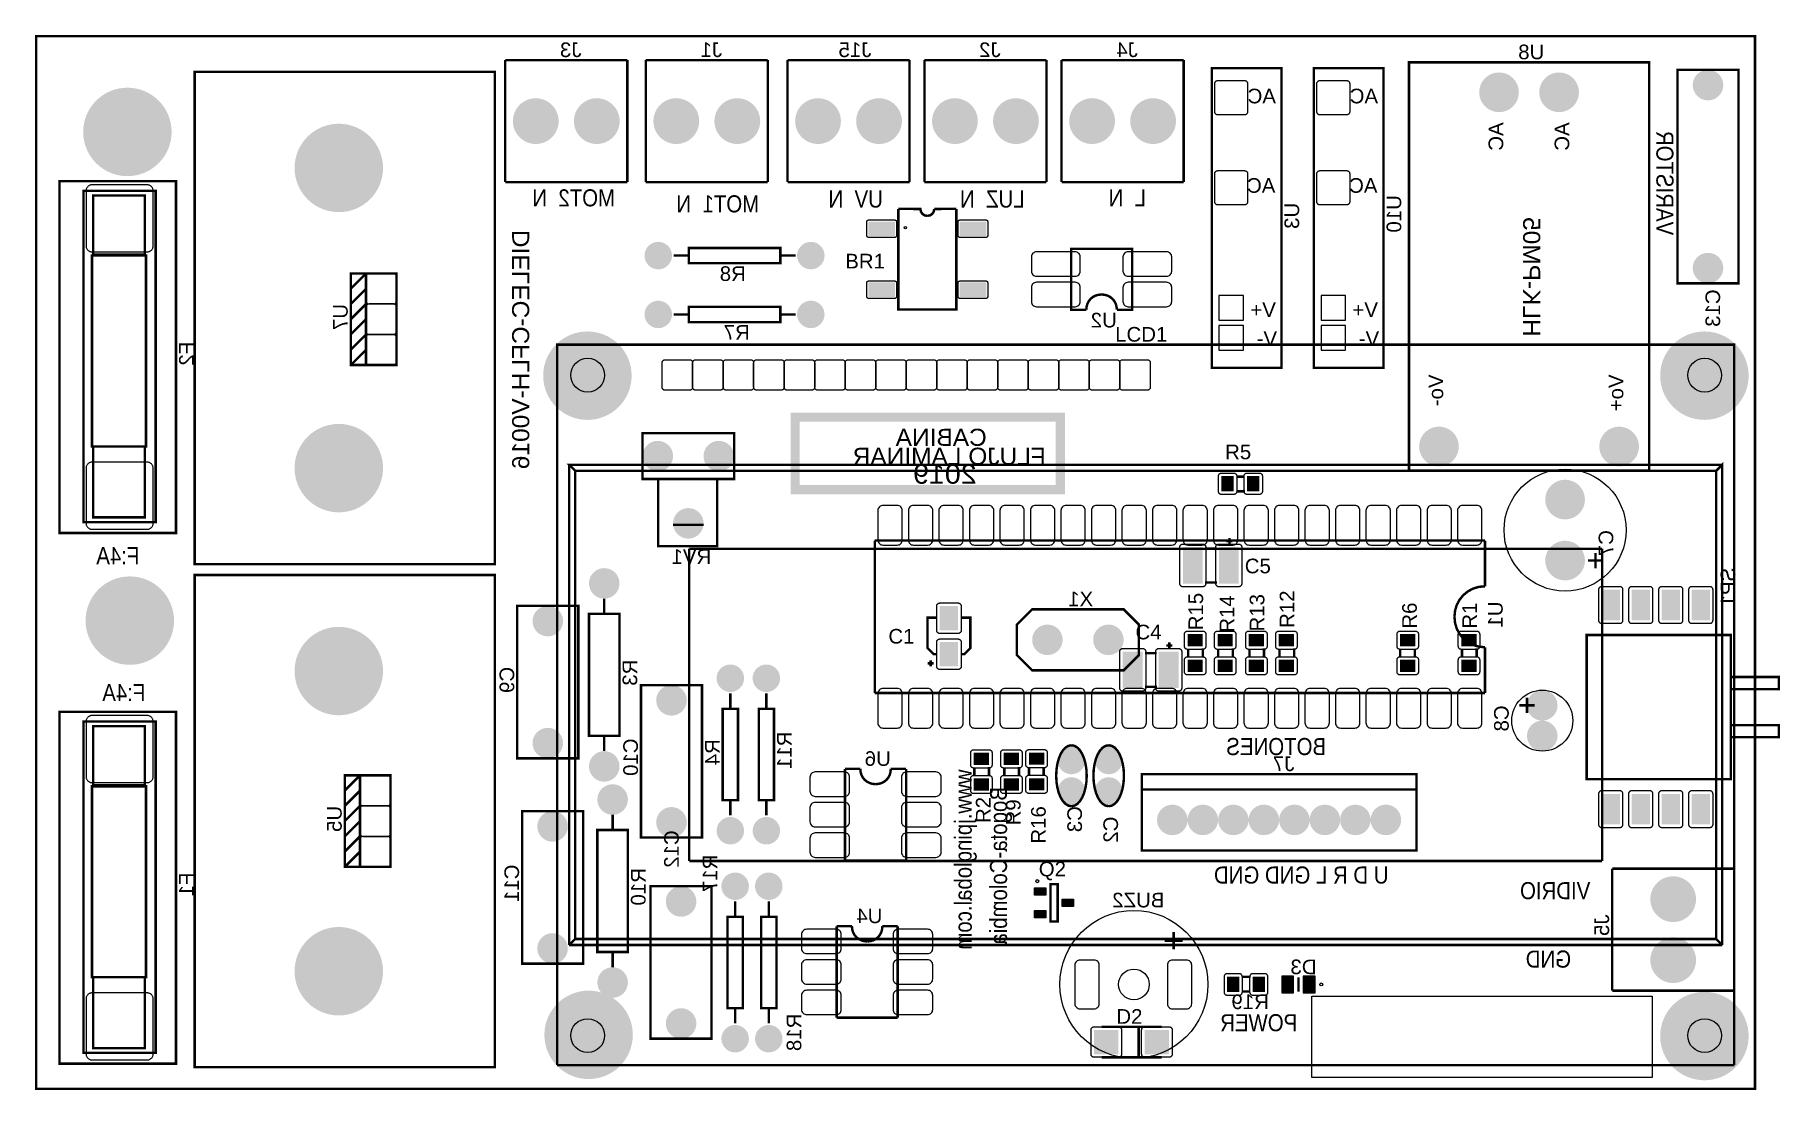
# Model space of a CAD drawing. Header units: inches. Extents: x -2.86 to 2.86, y -1.73 to 1.73.
import ezdxf

# ---------------------------------------------------------------- set-up
doc = ezdxf.new("R2010")
doc.units = ezdxf.units.IN
doc.layers.get('0').update_dxf_attribs({"linetype": 'CONTINUOUS'})

msp = doc.modelspace()

# ---------------------------------------------------------------- texts
at = {"text_generation_flag": 2}
for s, height, width, p in [('J3', 0.048, 1.041667, (-1.068504, 1.657244)), ('J3', 0.048, 1.041667, (-1.068504, 1.657244)), ('J3', 0.048, 1.041667, (-1.068504, 1.657244)), ('J1', 0.048, 1.041667, (-0.607874, 1.657244)), ('J1', 0.048, 1.041667, (-0.607874, 1.657244)), ('J1', 0.048, 1.041667, (-0.607874, 1.657244)), ('J15', 0.048, 1.041667, (-0.118307, 1.657244)), ('J15', 0.048, 1.041667, (-0.118307, 1.657244)), ('J15', 0.048, 1.041667, (-0.118307, 1.657244)), ('J2', 0.048, 1.041667, (0.305512, 1.657244)), ('J2', 0.048, 1.041667, (0.305512, 1.657244)), ('J2', 0.048, 1.041667, (0.305512, 1.657244)), ('J4', 0.048, 1.041667, (0.755118, 1.657244)), ('J4', 0.048, 1.041667, (0.755118, 1.657244)), ('J4', 0.048, 1.041667, (0.755118, 1.657244)), ('U8', 0.048, 1.041667, (2.087402, 1.650157)), ('U8', 0.048, 1.041667, (2.087402, 1.650157)), ('U8', 0.048, 1.041667, (2.087402, 1.650157)), ('AC', 0.048, 1.041667, (1.207874, 1.50552)), ('AC', 0.048, 1.041667, (1.207874, 1.50552)), ('AC', 0.048, 1.041667, (1.207874, 1.50552)), ('AC', 0.048, 1.041667, (1.54252, 1.50552)), ('AC', 0.048, 1.041667, (1.54252, 1.50552)), ('AC', 0.048, 1.041667, (1.54252, 1.50552)), ('AC', 0.048, 1.041667, (1.206, 1.212244)), ('AC', 0.048, 1.041667, (1.206, 1.212244)), ('AC', 0.048, 1.041667, (1.206, 1.212244)), ('AC', 0.048, 1.041667, (1.540646, 1.212244)), ('AC', 0.048, 1.041667, (1.540646, 1.212244)), ('AC', 0.048, 1.041667, (1.540646, 1.212244)), ('MOT2  N', 0.056, 0.892857, (-0.958661, 1.167709)), ('MOT2  N', 0.056, 0.892857, (-0.958661, 1.167709)), ('MOT2  N', 0.056, 0.892857, (-0.958661, 1.167709)), ('MOT1  N', 0.056, 0.892857, (-0.48622, 1.148024)), ('MOT1  N', 0.056, 0.892857, (-0.48622, 1.148024)), ('MOT1  N', 0.056, 0.892857, (-0.48622, 1.148024)), ('UV  N', 0.056, 0.892857, (-0.080709, 1.163772)), ('UV  N', 0.056, 0.892857, (-0.080709, 1.163772)), ('UV  N', 0.056, 0.892857, (-0.080709, 1.163772)), ('LUZ  N', 0.056, 0.892857, (0.383858, 1.163772)), ('LUZ  N', 0.056, 0.892857, (0.383858, 1.163772)), ('LUZ  N', 0.056, 0.892857, (0.383858, 1.163772)), ('L  N', 0.056, 0.892857, (0.781496, 1.167709)), ('L  N', 0.056, 0.892857, (0.781496, 1.167709)), ('L  N', 0.056, 0.892857, (0.781496, 1.167709)), ('R8', 0.048, 1.041667, (-0.529921, 0.923189)), ('R8', 0.048, 1.041667, (-0.529921, 0.923189)), ('R8', 0.048, 1.041667, (-0.529921, 0.923189)), ('U2', 0.048, 1.041667, (0.68622, 0.77074)), ('U2', 0.048, 1.041667, (0.68622, 0.77074)), ('U2', 0.048, 1.041667, (0.68622, 0.77074)), ('V+', 0.048, 1.041667, (1.207496, 0.804543)), ('V+', 0.048, 1.041667, (1.207496, 0.804543)), ('V+', 0.048, 1.041667, (1.207496, 0.804543)), ('V+', 0.048, 1.041667, (1.542142, 0.804543)), ('V+', 0.048, 1.041667, (1.542142, 0.804543)), ('V+', 0.048, 1.041667, (1.542142, 0.804543)), ('R7', 0.048, 1.041667, (-0.516929, 0.730386)), ('R7', 0.048, 1.041667, (-0.516929, 0.730386)), ('R7', 0.048, 1.041667, (-0.516929, 0.730386)), ('V-', 0.048, 1.041667, (1.211433, 0.710055)), ('V-', 0.048, 1.041667, (1.211433, 0.710055)), ('V-', 0.048, 1.041667, (1.211433, 0.710055)), ('V-', 0.048, 1.041667, (1.546079, 0.710055)), ('V-', 0.048, 1.041667, (1.546079, 0.710055)), ('V-', 0.048, 1.041667, (1.546079, 0.710055)), ('CABINA', 0.056, 1.071429, (0.259921, 0.382386)), ('CABINA', 0.056, 1.071429, (0.259921, 0.382386)), ('CABINA', 0.056, 1.071429, (0.259921, 0.382386)), ('FLUJO LAMINAR', 0.056, 1.071429, (0.453346, 0.320362)), ('FLUJO LAMINAR', 0.056, 1.071429, (0.453346, 0.320362)), ('FLUJO LAMINAR', 0.056, 1.071429, (0.453346, 0.320362)), ('2019', 0.064, 1.09375, (0.22663, 0.258291)), ('2019', 0.064, 1.09375, (0.22663, 0.258291)), ('2019', 0.064, 1.09375, (0.22663, 0.258291)), ('F:4A', 0.056, 0.892857, (-2.517717, -0.00552)), ('F:4A', 0.056, 0.892857, (-2.517717, -0.00552)), ('F:4A', 0.056, 0.892857, (-2.517717, -0.00552)), ('RV1', 0.048, 1.041667, (-0.643504, -0.004457)), ('RV1', 0.048, 1.041667, (-0.643504, -0.004457)), ('RV1', 0.048, 1.041667, (-0.643504, -0.004457)), ('X1', 0.048, 1.041667, (0.608661, -0.143543)), ('X1', 0.048, 1.041667, (0.608661, -0.143543)), ('X1', 0.048, 1.041667, (0.608661, -0.143543)), ('F:4A', 0.056, 0.892857, (-2.498031, -0.454339)), ('F:4A', 0.056, 0.892857, (-2.498031, -0.454339)), ('F:4A', 0.056, 0.892857, (-2.498031, -0.454339)), ('U6', 0.048, 1.041667, (-0.054724, -0.666772)), ('U6', 0.048, 1.041667, (-0.054724, -0.666772)), ('U6', 0.048, 1.041667, (-0.054724, -0.666772)), ('BOTONES', 0.056, 0.892857, (1.372047, -0.631504)), ('BOTONES', 0.056, 0.892857, (1.372047, -0.631504)), ('BOTONES', 0.056, 0.892857, (1.372047, -0.631504)), ('J7', 0.048, 1.041667, (1.26811, -0.684094)), ('J7', 0.048, 1.041667, (1.26811, -0.684094)), ('J7', 0.048, 1.041667, (1.26811, -0.684094)), ('U D R L GND GND', 0.056, 0.892857, (1.576772, -1.052764)), ('U D R L GND GND', 0.056, 0.892857, (1.576772, -1.052764)), ('U D R L GND GND', 0.056, 0.892857, (1.576772, -1.052764)), ('BUZ2', 0.048, 1.041667, (0.842126, -1.130899)), ('BUZ2', 0.048, 1.041667, (0.842126, -1.130899)), ('BUZ2', 0.048, 1.041667, (0.842126, -1.130899)), ('VIDRIO', 0.056, 0.892857, (2.238189, -1.103945)), ('VIDRIO', 0.056, 0.892857, (2.238189, -1.103945)), ('VIDRIO', 0.056, 0.892857, (2.238189, -1.103945)), ('U4', 0.048, 1.041667, (-0.082283, -1.18252)), ('U4', 0.048, 1.041667, (-0.082283, -1.18252)), ('U4', 0.048, 1.041667, (-0.082283, -1.18252)), ('+', 0.08, 1.125, (0.90748, -1.278976)), ('+', 0.08, 1.125, (0.90748, -1.278976)), ('+', 0.08, 1.125, (0.90748, -1.278976)), ('D3', 0.048, 1.041667, (1.340846, -1.349906)), ('D3', 0.048, 1.041667, (1.340846, -1.349906)), ('D3', 0.048, 1.041667, (1.340846, -1.349906)), ('GND', 0.056, 0.892857, (2.175197, -1.328354)), ('GND', 0.056, 0.892857, (2.175197, -1.328354)), ('GND', 0.056, 0.892857, (2.175197, -1.328354)), ('R19', 0.048, 1.041667, (1.184575, -1.464465)), ('R19', 0.048, 1.041667, (1.184575, -1.464465)), ('R19', 0.048, 1.041667, (1.184575, -1.464465)), ('POWER', 0.056, 0.892857, (1.277559, -1.537016)), ('POWER', 0.056, 0.892857, (1.277559, -1.537016)), ('POWER', 0.056, 0.892857, (1.277559, -1.537016))]:
    msp.add_text(s, height=height, dxfattribs=dict(at, width=width)).set_placement(p)
for s, height, rotation, width, p in [('AC', 0.048, 90, 1.041667, (1.952661, 1.443307)), ('AC', 0.048, 90, 1.041667, (1.952661, 1.443307)), ('AC', 0.048, 90, 1.041667, (1.952661, 1.443307)), ('AC', 0.048, 90, 1.041667, (2.169197, 1.443307)), ('AC', 0.048, 90, 1.041667, (2.169197, 1.443307)), ('AC', 0.048, 90, 1.041667, (2.169197, 1.443307)), ('VARISTOR', 0.056, -90, 0.892857, (2.454717, 1.073228)), ('VARISTOR', 0.056, -90, 0.892857, (2.454717, 1.073228)), ('VARISTOR', 0.056, -90, 0.892857, (2.454717, 1.073228)), ('U3', 0.048, 90, 1.041667, (1.283764, 1.179472)), ('U3', 0.048, 90, 1.041667, (1.283764, 1.179472)), ('U3', 0.048, 90, 1.041667, (1.283764, 1.179472)), ('U10', 0.048, 90, 1.041667, (1.618409, 1.204472)), ('U10', 0.048, 90, 1.041667, (1.618409, 1.204472)), ('U10', 0.048, 90, 1.041667, (1.618409, 1.204472)), ('HLK-PM05', 0.056, -90, 1.071429, (2.018059, 0.740317)), ('HLK-PM05', 0.056, -90, 1.071429, (2.018059, 0.740317)), ('HLK-PM05', 0.056, -90, 1.071429, (2.018059, 0.740317)), ('DIELEC-CFLH-V0016', 0.056, 90, 1.071429, (-1.240011, 1.090806)), ('DIELEC-CFLH-V0016', 0.056, 90, 1.071429, (-1.240011, 1.090806)), ('DIELEC-CFLH-V0016', 0.056, 90, 1.071429, (-1.240011, 1.090806)), ('C13', 0.048, 90, 1.041667, (2.663622, 0.895472)), ('C13', 0.048, 90, 1.041667, (2.663622, 0.895472)), ('C13', 0.048, 90, 1.041667, (2.663622, 0.895472)), ('U7', 0.048, 90, 1.041667, (-1.835, 0.847638)), ('U7', 0.048, 90, 1.041667, (-1.835, 0.847638)), ('U7', 0.048, 90, 1.041667, (-1.835, 0.847638)), ('F2', 0.048, 90, 1.041667, (-2.339638, 0.723622)), ('F2', 0.048, 90, 1.041667, (-2.339638, 0.723622)), ('F2', 0.048, 90, 1.041667, (-2.339638, 0.723622)), ('Vo-', 0.048, 90, 1.041667, (1.755811, 0.616535)), ('Vo-', 0.048, 90, 1.041667, (1.755811, 0.616535)), ('Vo-', 0.048, 90, 1.041667, (1.755811, 0.616535)), ('Vo+', 0.048, 90, 1.041667, (2.346362, 0.616535)), ('Vo+', 0.048, 90, 1.041667, (2.346362, 0.616535)), ('Vo+', 0.048, 90, 1.041667, (2.346362, 0.616535)), ('C7', 0.048, 90, 1.041667, (2.313512, 0.106299)), ('C7', 0.048, 90, 1.041667, (2.313512, 0.106299)), ('C7', 0.048, 90, 1.041667, (2.313512, 0.106299)), ('SP1', 0.048, 90, 1.041667, (2.713512, -0.017126)), ('SP1', 0.048, 90, 1.041667, (2.713512, -0.017126)), ('SP1', 0.048, 90, 1.041667, (2.713512, -0.017126)), ('U1', 0.048, 90, 1.041667, (1.950913, -0.127953)), ('U1', 0.048, 90, 1.041667, (1.950913, -0.127953)), ('U1', 0.048, 90, 1.041667, (1.950913, -0.127953)), ('R3', 0.048, 90, 1.041667, (-0.886094, -0.318504)), ('R3', 0.048, 90, 1.041667, (-0.886094, -0.318504)), ('R3', 0.048, 90, 1.041667, (-0.886094, -0.318504)), ('C9', 0.048, 90, 1.041667, (-1.289134, -0.342126)), ('C9', 0.048, 90, 1.041667, (-1.289134, -0.342126)), ('C9', 0.048, 90, 1.041667, (-1.289134, -0.342126)), ('C8', 0.048, 90, 1.041667, (1.970709, -0.468504)), ('C8', 0.048, 90, 1.041667, (1.970709, -0.468504)), ('C8', 0.048, 90, 1.041667, (1.970709, -0.468504)), ('R11', 0.048, 90, 1.041667, (-0.379598, -0.554528)), ('R11', 0.048, 90, 1.041667, (-0.379598, -0.554528)), ('R11', 0.048, 90, 1.041667, (-0.379598, -0.554528)), ('C10', 0.048, 90, 1.041667, (-0.883622, -0.576969)), ('C10', 0.048, 90, 1.041667, (-0.883622, -0.576969)), ('C10', 0.048, 90, 1.041667, (-0.883622, -0.576969)), ('R4', 0.048, 90, 1.041667, (-0.615709, -0.579528)), ('R4', 0.048, 90, 1.041667, (-0.615709, -0.579528)), ('R4', 0.048, 90, 1.041667, (-0.615709, -0.579528)), ('www.jpinglobal.com', 0.056, 90, 0.892857, (0.210604, -0.678565)), ('www.jpinglobal.com', 0.056, 90, 0.892857, (0.210604, -0.678565)), ('www.jpinglobal.com', 0.056, 90, 0.892857, (0.210604, -0.678565)), ('Bogota-Colombia', 0.056, 90, 0.892857, (0.326203, -0.736455)), ('Bogota-Colombia', 0.056, 90, 0.892857, (0.326203, -0.736455)), ('Bogota-Colombia', 0.056, 90, 0.892857, (0.326203, -0.736455)), ('U5', 0.048, 90, 1.041667, (-1.854685, -0.798031)), ('U5', 0.048, 90, 1.041667, (-1.854685, -0.798031)), ('U5', 0.048, 90, 1.041667, (-1.854685, -0.798031)), ('C3', 0.048, 90, 1.041667, (0.57189, -0.798819)), ('C3', 0.048, 90, 1.041667, (0.57189, -0.798819)), ('C3', 0.048, 90, 1.041667, (0.57189, -0.798819)), ('C2', 0.048, 90, 1.041667, (0.69, -0.833071)), ('C2', 0.048, 90, 1.041667, (0.69, -0.833071)), ('C2', 0.048, 90, 1.041667, (0.69, -0.833071)), ('C12', 0.048, 90, 1.041667, (-0.749764, -0.878201)), ('C12', 0.048, 90, 1.041667, (-0.749764, -0.878201)), ('C12', 0.048, 90, 1.041667, (-0.749764, -0.878201)), ('R17', 0.048, 90, 1.041667, (-0.623583, -0.958122)), ('R17', 0.048, 90, 1.041667, (-0.623583, -0.958122)), ('R17', 0.048, 90, 1.041667, (-0.623583, -0.958122)), ('F1', 0.048, 90, 1.041667, (-2.339638, -1.016535)), ('F1', 0.048, 90, 1.041667, (-2.339638, -1.016535)), ('F1', 0.048, 90, 1.041667, (-2.339638, -1.016535)), ('C11', 0.048, 90, 1.041667, (-1.273386, -0.990354)), ('C11', 0.048, 90, 1.041667, (-1.273386, -0.990354)), ('C11', 0.048, 90, 1.041667, (-1.273386, -0.990354)), ('R10', 0.048, 90, 1.041667, (-0.858535, -1.002165)), ('R10', 0.048, 90, 1.041667, (-0.858535, -1.002165)), ('R10', 0.048, 90, 1.041667, (-0.858535, -1.002165)), ('J5', 0.048, 90, 1.041667, (2.299843, -1.153937)), ('J5', 0.048, 90, 1.041667, (2.299843, -1.153937)), ('J5', 0.048, 90, 1.041667, (2.299843, -1.153937)), ('R18', 0.048, 90, 1.041667, (-0.348102, -1.479382)), ('R18', 0.048, 90, 1.041667, (-0.348102, -1.479382)), ('R18', 0.048, 90, 1.041667, (-0.348102, -1.479382))]:
    msp.add_text(s, height=height, rotation=rotation, dxfattribs=dict(at, width=width)).set_placement(p)
at = {"width": 1.041667}
for s, p in [('BR1', (-0.203989, 0.964189)), ('BR1', (-0.203989, 0.964189)), ('BR1', (-0.203989, 0.964189)), ('LCD1', (0.680702, 0.724175)), ('LCD1', (0.680702, 0.724175)), ('LCD1', (0.680702, 0.724175)), ('R5', (1.041213, 0.338512)), ('R5', (1.041213, 0.338512)), ('R5', (1.041213, 0.338512)), ('C5', (1.105567, -0.035433)), ('C5', (1.105567, -0.035433)), ('C5', (1.105567, -0.035433)), ('C1', (-0.062598, -0.265874)), ('C1', (-0.062598, -0.265874)), ('C1', (-0.062598, -0.265874)), ('C4', (0.747299, -0.251969)), ('C4', (0.747299, -0.251969)), ('C4', (0.747299, -0.251969)), ('Q2', (0.430315, -1.029039)), ('Q2', (0.430315, -1.029039)), ('Q2', (0.430315, -1.029039)), ('D2', (0.684575, -1.512441)), ('D2', (0.684575, -1.512441)), ('D2', (0.684575, -1.512441))]:
    msp.add_text(s, height=0.048, dxfattribs=at).set_placement(p)
for s, p in [('R15', (0.968969, -0.222244)), ('R15', (0.968969, -0.222244)), ('R15', (0.968969, -0.222244)), ('R14', (1.071331, -0.230118)), ('R14', (1.071331, -0.230118)), ('R14', (1.071331, -0.230118)), ('R13', (1.169756, -0.226181)), ('R13', (1.169756, -0.226181)), ('R13', (1.169756, -0.226181)), ('R12', (1.268181, -0.21437)), ('R12', (1.268181, -0.21437)), ('R12', (1.268181, -0.21437)), ('R6', (1.669583, -0.216929)), ('R6', (1.669583, -0.216929)), ('R6', (1.669583, -0.216929)), ('R1', (1.866606, -0.216929)), ('R1', (1.866606, -0.216929)), ('R1', (1.866606, -0.216929)), ('R2', (0.272118, -0.854063)), ('R2', (0.272118, -0.854063)), ('R2', (0.272118, -0.854063)), ('R9', (0.370543, -0.861937)), ('R9', (0.370543, -0.861937)), ('R9', (0.370543, -0.861937)), ('R16', (0.453047, -0.921724)), ('R16', (0.453047, -0.921724)), ('R16', (0.453047, -0.921724))]:
    msp.add_text(s, height=0.048, rotation=90, dxfattribs=at).set_placement(p)

# ---------------------------------------------------------------- blocks, each defined once
blk = doc.blocks.new('RPAD')
blk.add_trace([(-0.5, -0.5), (-0.5, 0.5), (0.5, -0.5), (0.5, 0.5)])
blk = doc.blocks.new('EPAD')
at = {"const_width": 0.5}
blk.add_lwpolyline([(-0.25, 0, 1), (0.25, 0, 1)], format="xyb", close=True, dxfattribs=at)

# ---------------------------------------------------------------- linework, layer by layer
for points, const_width in [([(-2.856299, -1.725984), (2.778189, -1.725984), (2.778189, 1.725984), (-2.856299, 1.725984), (-2.856299, -1.725984)], 0.008), ([(-2.856299, -1.725984), (2.778189, -1.725984), (2.778189, 1.725984), (-2.856299, 1.725984), (-2.856299, -1.725984)], 0.008), ([(-2.856299, -1.725984), (2.778189, -1.725984), (2.778189, 1.725984), (-2.856299, 1.725984), (-2.856299, -1.725984)], 0.008), ([(-2.336614, -0.005512), (-1.352362, -0.005512), (-1.352362, 1.608661), (-2.336614, 1.608661), (-2.336614, -0.005512)], 0.008), ([(-2.336614, -0.005512), (-1.352362, -0.005512), (-1.352362, 1.608661), (-2.336614, 1.608661), (-2.336614, -0.005512)], 0.008), ([(-2.336614, -0.005512), (-1.352362, -0.005512), (-1.352362, 1.608661), (-2.336614, 1.608661), (-2.336614, -0.005512)], 0.008), ([(-1.318504, 1.647244), (-1.318504, 1.247244)], 0.008), ([(-0.918504, 1.647244), (-1.318504, 1.647244)], 0.008), ([(-1.318504, 1.647244), (-1.318504, 1.247244)], 0.008), ([(-0.918504, 1.647244), (-1.318504, 1.647244)], 0.008), ([(-1.318504, 1.647244), (-1.318504, 1.247244)], 0.008), ([(-0.918504, 1.647244), (-1.318504, 1.647244)], 0.008), ([(-0.918504, 1.647244), (-0.918504, 1.247244)], 0.008), ([(-0.918504, 1.647244), (-0.918504, 1.247244)], 0.008), ([(-0.918504, 1.647244), (-0.918504, 1.247244)], 0.008), ([(-0.857874, 1.647244), (-0.857874, 1.247244)], 0.008), ([(-0.457874, 1.647244), (-0.857874, 1.647244)], 0.008), ([(-0.857874, 1.647244), (-0.857874, 1.247244)], 0.008), ([(-0.457874, 1.647244), (-0.857874, 1.647244)], 0.008), ([(-0.857874, 1.647244), (-0.857874, 1.247244)], 0.008), ([(-0.457874, 1.647244), (-0.857874, 1.647244)], 0.008), ([(-0.457874, 1.647244), (-0.457874, 1.247244)], 0.008), ([(-0.457874, 1.647244), (-0.457874, 1.247244)], 0.008), ([(-0.457874, 1.647244), (-0.457874, 1.247244)], 0.008), ([(-0.393307, 1.647244), (-0.393307, 1.247244)], 0.008), ([(0.006693, 1.647244), (-0.393307, 1.647244)], 0.008), ([(-0.393307, 1.647244), (-0.393307, 1.247244)], 0.008), ([(0.006693, 1.647244), (-0.393307, 1.647244)], 0.008), ([(-0.393307, 1.647244), (-0.393307, 1.247244)], 0.008), ([(0.006693, 1.647244), (-0.393307, 1.647244)], 0.008), ([(0.006693, 1.647244), (0.006693, 1.247244)], 0.008), ([(0.006693, 1.647244), (0.006693, 1.247244)], 0.008), ([(0.006693, 1.647244), (0.006693, 1.247244)], 0.008), ([(0.055512, 1.647244), (0.055512, 1.247244)], 0.008), ([(0.455512, 1.647244), (0.055512, 1.647244)], 0.008), ([(0.055512, 1.647244), (0.055512, 1.247244)], 0.008), ([(0.455512, 1.647244), (0.055512, 1.647244)], 0.008), ([(0.055512, 1.647244), (0.055512, 1.247244)], 0.008), ([(0.455512, 1.647244), (0.055512, 1.647244)], 0.008), ([(0.455512, 1.647244), (0.455512, 1.247244)], 0.008), ([(0.455512, 1.647244), (0.455512, 1.247244)], 0.008), ([(0.455512, 1.647244), (0.455512, 1.247244)], 0.008), ([(0.505118, 1.647244), (0.505118, 1.247244)], 0.008), ([(0.905118, 1.647244), (0.505118, 1.647244)], 0.008), ([(0.505118, 1.647244), (0.505118, 1.247244)], 0.008), ([(0.905118, 1.647244), (0.505118, 1.647244)], 0.008), ([(0.505118, 1.647244), (0.505118, 1.247244)], 0.008), ([(0.905118, 1.647244), (0.505118, 1.647244)], 0.008), ([(0.905118, 1.647244), (0.905118, 1.247244)], 0.008), ([(0.905118, 1.647244), (0.905118, 1.247244)], 0.008), ([(0.905118, 1.647244), (0.905118, 1.247244)], 0.008), ([(0.997417, 0.638189), (1.225764, 0.638189), (1.225764, 1.620756), (0.997417, 1.620756), (0.997417, 0.638189)], 0.008), ([(0.997417, 0.638189), (1.225764, 0.638189), (1.225764, 1.620756), (0.997417, 1.620756), (0.997417, 0.638189)], 0.008), ([(0.997417, 0.638189), (1.225764, 0.638189), (1.225764, 1.620756), (0.997417, 1.620756), (0.997417, 0.638189)], 0.008), ([(1.332063, 0.638189), (1.560409, 0.638189), (1.560409, 1.620756), (1.332063, 1.620756), (1.332063, 0.638189)], 0.008), ([(1.332063, 0.638189), (1.560409, 0.638189), (1.560409, 1.620756), (1.332063, 1.620756), (1.332063, 0.638189)], 0.008), ([(1.332063, 0.638189), (1.560409, 0.638189), (1.560409, 1.620756), (1.332063, 1.620756), (1.332063, 0.638189)], 0.008), ([(1.643701, 0.301575), (2.431102, 0.301575), (2.431102, 1.640157), (1.643701, 1.640157), (1.643701, 0.301575)], 0.008), ([(1.643701, 0.301575), (2.431102, 0.301575), (2.431102, 1.640157), (1.643701, 1.640157), (1.643701, 0.301575)], 0.008), ([(1.643701, 0.301575), (2.431102, 0.301575), (2.431102, 1.640157), (1.643701, 1.640157), (1.643701, 0.301575)], 0.008), ([(2.524016, 0.915354), (2.724016, 0.915354), (2.724016, 1.615354), (2.524016, 1.615354), (2.524016, 0.915354)], 0.008), ([(2.524016, 0.915354), (2.724016, 0.915354), (2.724016, 1.615354), (2.524016, 1.615354), (2.524016, 0.915354)], 0.008), ([(2.524016, 0.915354), (2.724016, 0.915354), (2.724016, 1.615354), (2.524016, 1.615354), (2.524016, 0.915354)], 0.008), ([(-2.779528, 0.09685), (-2.397638, 0.09685), (-2.397638, 1.250394), (-2.779528, 1.250394), (-2.779528, 0.09685)], 0.008), ([(-2.779528, 0.09685), (-2.397638, 0.09685), (-2.397638, 1.250394), (-2.779528, 1.250394), (-2.779528, 0.09685)], 0.008), ([(-2.779528, 0.09685), (-2.397638, 0.09685), (-2.397638, 1.250394), (-2.779528, 1.250394), (-2.779528, 0.09685)], 0.008), ([(-2.700787, 0.132283), (-2.464567, 0.132283), (-2.464567, 1.218898), (-2.700787, 1.218898), (-2.700787, 0.132283)], 0.008), ([(-2.700787, 0.132283), (-2.464567, 0.132283), (-2.464567, 1.218898), (-2.700787, 1.218898), (-2.700787, 0.132283)], 0.008), ([(-2.700787, 0.132283), (-2.464567, 0.132283), (-2.464567, 1.218898), (-2.700787, 1.218898), (-2.700787, 0.132283)], 0.008), ([(-2.669291, 1.010236), (-2.5, 1.010236), (-2.5, 1.20315), (-2.669291, 1.20315), (-2.669291, 1.010236)], 0.008), ([(-2.669291, 1.010236), (-2.5, 1.010236), (-2.5, 1.20315), (-2.669291, 1.20315), (-2.669291, 1.010236)], 0.008), ([(-2.669291, 1.010236), (-2.5, 1.010236), (-2.5, 1.20315), (-2.669291, 1.20315), (-2.669291, 1.010236)], 0.008), ([(-0.918504, 1.247244), (-1.318504, 1.247244)], 0.008), ([(-0.918504, 1.247244), (-1.318504, 1.247244)], 0.008), ([(-0.918504, 1.247244), (-1.318504, 1.247244)], 0.008), ([(-0.457874, 1.247244), (-0.857874, 1.247244)], 0.008), ([(-0.457874, 1.247244), (-0.857874, 1.247244)], 0.008), ([(-0.457874, 1.247244), (-0.857874, 1.247244)], 0.008), ([(0.006693, 1.247244), (-0.393307, 1.247244)], 0.008), ([(0.006693, 1.247244), (-0.393307, 1.247244)], 0.008), ([(0.006693, 1.247244), (-0.393307, 1.247244)], 0.008), ([(0.455512, 1.247244), (0.055512, 1.247244)], 0.008), ([(0.455512, 1.247244), (0.055512, 1.247244)], 0.008), ([(0.455512, 1.247244), (0.055512, 1.247244)], 0.008), ([(0.905118, 1.247244), (0.505118, 1.247244)], 0.008), ([(0.905118, 1.247244), (0.505118, 1.247244)], 0.008), ([(0.905118, 1.247244), (0.505118, 1.247244)], 0.008), ([(-0.030039, 1.159488), (0.042323, 1.159173), (0.044069, 1.150264), (0.048867, 1.143079), (0.056052, 1.138282), (0.064961, 1.136535)], 0.008), ([(0.159961, 1.159488), (0.159961, 0.829488), (-0.030039, 0.829488), (-0.030039, 1.159488)], 0.008), ([(-0.030039, 1.159488), (0.042323, 1.159173), (0.044069, 1.150264), (0.048867, 1.143079), (0.056052, 1.138282), (0.064961, 1.136535)], 0.008), ([(0.159961, 1.159488), (0.159961, 0.829488), (-0.030039, 0.829488), (-0.030039, 1.159488)], 0.008), ([(-0.030039, 1.159488), (0.042323, 1.159173), (0.044069, 1.150264), (0.048867, 1.143079), (0.056052, 1.138282), (0.064961, 1.136535)], 0.008), ([(0.159961, 1.159488), (0.159961, 0.829488), (-0.030039, 0.829488), (-0.030039, 1.159488)], 0.008), ([(0.087598, 1.159173), (0.085852, 1.150264), (0.081055, 1.143079), (0.07387, 1.138282), (0.064961, 1.136535)], 0.008), ([(0.087598, 1.159173), (0.085852, 1.150264), (0.081055, 1.143079), (0.07387, 1.138282), (0.064961, 1.136535)], 0.008), ([(0.087598, 1.159173), (0.085852, 1.150264), (0.081055, 1.143079), (0.07387, 1.138282), (0.064961, 1.136535)], 0.008), ([(0.087598, 1.159173), (0.159961, 1.159488)], 0.008), ([(0.087598, 1.159173), (0.159961, 1.159488)], 0.008), ([(0.087598, 1.159173), (0.159961, 1.159488)], 0.008), ([(-0.716929, 0.981299), (-0.416929, 0.981299), (-0.416929, 1.031299), (-0.716929, 1.031299), (-0.716929, 0.981299)], 0.008), ([(-0.716929, 0.981299), (-0.416929, 0.981299), (-0.416929, 1.031299), (-0.716929, 1.031299), (-0.716929, 0.981299)], 0.008), ([(-0.716929, 0.981299), (-0.416929, 0.981299), (-0.416929, 1.031299), (-0.716929, 1.031299), (-0.716929, 0.981299)], 0.008), ([(0.68622, 0.82874), (0.73622, 0.82874), (0.73622, 1.02874), (0.53622, 1.02874), (0.53622, 0.82874), (0.58622, 0.82874)], 0.008), ([(0.68622, 0.82874), (0.73622, 0.82874), (0.73622, 1.02874), (0.53622, 1.02874), (0.53622, 0.82874), (0.58622, 0.82874)], 0.008), ([(0.68622, 0.82874), (0.73622, 0.82874), (0.73622, 1.02874), (0.53622, 1.02874), (0.53622, 0.82874), (0.58622, 0.82874)], 0.008), ([(-2.673228, 0.380315), (-2.496063, 0.380315), (-2.496063, 1.006299), (-2.673228, 1.006299), (-2.673228, 0.380315)], 0.008), ([(-2.673228, 0.380315), (-2.496063, 0.380315), (-2.496063, 1.006299), (-2.673228, 1.006299), (-2.673228, 0.380315)], 0.008), ([(-2.673228, 0.380315), (-2.496063, 0.380315), (-2.496063, 1.006299), (-2.673228, 1.006299), (-2.673228, 0.380315)], 0.008), ([(-0.716929, 1.006299), (-0.766929, 1.006299)], 0.008), ([(-0.716929, 1.006299), (-0.766929, 1.006299)], 0.008), ([(-0.716929, 1.006299), (-0.766929, 1.006299)], 0.008), ([(-0.366929, 1.006299), (-0.416929, 1.006299)], 0.008), ([(-0.366929, 1.006299), (-0.416929, 1.006299)], 0.008), ([(-0.366929, 1.006299), (-0.416929, 1.006299)], 0.008), ([(-1.775, 0.947638), (-1.825, 0.947638), (-1.825, 0.647638), (-1.775, 0.647638)], 0.008), ([(-1.775, 0.947638), (-1.825, 0.897638)], 0.008), ([(-1.775, 0.947638), (-1.825, 0.947638), (-1.825, 0.647638), (-1.775, 0.647638)], 0.008), ([(-1.775, 0.947638), (-1.825, 0.897638)], 0.008), ([(-1.775, 0.947638), (-1.825, 0.947638), (-1.825, 0.647638), (-1.775, 0.647638)], 0.008), ([(-1.775, 0.947638), (-1.825, 0.897638)], 0.008), ([(-1.775, 0.647638), (-1.675, 0.647638), (-1.675, 0.947638), (-1.775, 0.947638), (-1.775, 0.647638)], 0.008), ([(-1.775, 0.647638), (-1.675, 0.647638), (-1.675, 0.947638), (-1.775, 0.947638), (-1.775, 0.647638)], 0.008), ([(-1.775, 0.647638), (-1.675, 0.647638), (-1.675, 0.947638), (-1.775, 0.947638), (-1.775, 0.647638)], 0.008), ([(-1.775, 0.897638), (-1.825, 0.847638)], 0.008), ([(-1.775, 0.897638), (-1.825, 0.847638)], 0.008), ([(-1.775, 0.897638), (-1.825, 0.847638)], 0.008), ([(0.63622, 0.87874), (0.625746, 0.877781), (0.616174, 0.875006), (0.607656, 0.870566), (0.600346, 0.864615), (0.594394, 0.857305), (0.589955, 0.848787), (0.58718, 0.839215), (0.58622, 0.82874)], 0.008), ([(0.63622, 0.87874), (0.625746, 0.877781), (0.616174, 0.875006), (0.607656, 0.870566), (0.600346, 0.864615), (0.594394, 0.857305), (0.589955, 0.848787), (0.58718, 0.839215), (0.58622, 0.82874)], 0.008), ([(0.63622, 0.87874), (0.625746, 0.877781), (0.616174, 0.875006), (0.607656, 0.870566), (0.600346, 0.864615), (0.594394, 0.857305), (0.589955, 0.848787), (0.58718, 0.839215), (0.58622, 0.82874)], 0.008), ([(0.63622, 0.87874), (0.646408, 0.877781), (0.655846, 0.875006), (0.664346, 0.870566), (0.67172, 0.864615), (0.677783, 0.857305), (0.682346, 0.848787), (0.68522, 0.839215), (0.68622, 0.82874)], 0.008), ([(0.63622, 0.87874), (0.646408, 0.877781), (0.655846, 0.875006), (0.664346, 0.870566), (0.67172, 0.864615), (0.677783, 0.857305), (0.682346, 0.848787), (0.68522, 0.839215), (0.68622, 0.82874)], 0.008), ([(0.63622, 0.87874), (0.646408, 0.877781), (0.655846, 0.875006), (0.664346, 0.870566), (0.67172, 0.864615), (0.677783, 0.857305), (0.682346, 0.848787), (0.68522, 0.839215), (0.68622, 0.82874)], 0.008), ([(-1.775, 0.847638), (-1.825, 0.797638)], 0.008), ([(-1.775, 0.847638), (-1.825, 0.797638)], 0.008), ([(-1.775, 0.847638), (-1.825, 0.797638)], 0.008), ([(-1.775, 0.797638), (-1.825, 0.747638)], 0.008), ([(-1.775, 0.797638), (-1.825, 0.747638)], 0.008), ([(-1.775, 0.797638), (-1.825, 0.747638)], 0.008), ([(-0.766929, 0.813386), (-0.716929, 0.813386)], 0.008), ([(-0.766929, 0.813386), (-0.716929, 0.813386)], 0.008), ([(-0.766929, 0.813386), (-0.716929, 0.813386)], 0.008), ([(-0.716929, 0.788386), (-0.416929, 0.788386), (-0.416929, 0.838386), (-0.716929, 0.838386), (-0.716929, 0.788386)], 0.008), ([(-0.716929, 0.788386), (-0.416929, 0.788386), (-0.416929, 0.838386), (-0.716929, 0.838386), (-0.716929, 0.788386)], 0.008), ([(-0.716929, 0.788386), (-0.416929, 0.788386), (-0.416929, 0.838386), (-0.716929, 0.838386), (-0.716929, 0.788386)], 0.008), ([(-0.416929, 0.813386), (-0.366929, 0.813386)], 0.008), ([(-0.416929, 0.813386), (-0.366929, 0.813386)], 0.008), ([(-0.416929, 0.813386), (-0.366929, 0.813386)], 0.008), ([(-1.775, 0.747638), (-1.825, 0.697638)], 0.008), ([(-1.775, 0.747638), (-1.825, 0.697638)], 0.008), ([(-1.775, 0.747638), (-1.825, 0.697638)], 0.008), ([(-1.775, 0.697638), (-1.825, 0.647638)], 0.008), ([(-1.775, 0.697638), (-1.825, 0.647638)], 0.008), ([(-1.775, 0.697638), (-1.825, 0.647638)], 0.008), ([(-1.148431, -1.64803), (-1.148431, 0.714175), (2.709836, 0.714175), (2.709836, -1.64803)], 0.008), ([(-1.148431, -1.64803), (-1.148431, 0.714175), (2.709836, 0.714175), (2.709836, -1.64803)], 0.008), ([(-1.148431, -1.64803), (-1.148431, 0.714175), (2.709836, 0.714175), (2.709836, -1.64803)], 0.008), ([(-0.368409, 0.238724), (0.50074, 0.238724), (0.50074, 0.476496), (-0.368409, 0.476496), (-0.368409, 0.238724)], 0.03), ([(-0.368409, 0.238724), (0.50074, 0.238724), (0.50074, 0.476496), (-0.368409, 0.476496), (-0.368409, 0.238724)], 0.03), ([(-0.368409, 0.238724), (0.50074, 0.238724), (0.50074, 0.476496), (-0.368409, 0.476496), (-0.368409, 0.238724)], 0.03), ([(-0.868504, 0.273819), (-0.568504, 0.273819), (-0.568504, 0.423819), (-0.868504, 0.423819), (-0.868504, 0.273819)], 0.008), ([(-0.868504, 0.273819), (-0.568504, 0.273819), (-0.568504, 0.423819), (-0.868504, 0.423819), (-0.868504, 0.273819)], 0.008), ([(-0.868504, 0.273819), (-0.568504, 0.273819), (-0.568504, 0.423819), (-0.868504, 0.423819), (-0.868504, 0.273819)], 0.008), ([(-2.669291, 0.148031), (-2.5, 0.148031), (-2.5, 0.380315), (-2.669291, 0.380315), (-2.669291, 0.148031)], 0.008), ([(-2.669291, 0.148031), (-2.5, 0.148031), (-2.5, 0.380315), (-2.669291, 0.380315), (-2.669291, 0.148031)], 0.008), ([(-2.669291, 0.148031), (-2.5, 0.148031), (-2.5, 0.380315), (-2.669291, 0.380315), (-2.669291, 0.148031)], 0.008), ([(-1.089376, 0.300789), (-1.109061, 0.320474), (2.670466, 0.320474)], 0.008), ([(-1.089376, 0.300789), (-1.109061, 0.320474), (2.670466, 0.320474)], 0.008), ([(-1.089376, 0.300789), (-1.109061, 0.320474), (2.670466, 0.320474)], 0.008), ([(-1.109061, 0.320474), (-1.109061, -1.254329)], 0.008), ([(-1.109061, 0.320474), (-1.109061, -1.254329)], 0.008), ([(-1.109061, 0.320474), (-1.109061, -1.254329)], 0.008), ([(-1.089376, -1.234644), (-1.089376, 0.300789), (2.650781, 0.300789)], 0.008), ([(-1.089376, -1.234644), (-1.089376, 0.300789), (2.650781, 0.300789)], 0.008), ([(-1.089376, -1.234644), (-1.089376, 0.300789), (2.650781, 0.300789)], 0.008), ([(2.650781, 0.300789), (2.670466, 0.320474), (2.670466, -1.254329)], 0.008), ([(2.650781, 0.300789), (2.670466, 0.320474), (2.670466, -1.254329)], 0.008), ([(2.650781, 0.300789), (2.670466, 0.320474), (2.670466, -1.254329)], 0.008), ([(2.650781, 0.300789), (2.650781, -1.234644)], 0.008), ([(2.650781, 0.300789), (2.650781, -1.234644)], 0.008), ([(2.650781, 0.300789), (2.650781, -1.234644)], 0.008), ([(-0.816929, 0.053543), (-0.624016, 0.053543), (-0.624016, 0.274016), (-0.816929, 0.274016), (-0.816929, 0.053543)], 0.008), ([(-0.816929, 0.053543), (-0.624016, 0.053543), (-0.624016, 0.274016), (-0.816929, 0.274016), (-0.816929, 0.053543)], 0.008), ([(-0.816929, 0.053543), (-0.624016, 0.053543), (-0.624016, 0.274016), (-0.816929, 0.274016), (-0.816929, 0.053543)], 0.008), ([(1.078213, 0.281268), (1.105213, 0.281268)], 0.008), ([(1.078213, 0.281268), (1.105213, 0.281268)], 0.008), ([(1.078213, 0.281268), (1.105213, 0.281268)], 0.008), ([(1.078213, 0.233268), (1.106213, 0.233268)], 0.008), ([(1.078213, 0.233268), (1.106213, 0.233268)], 0.008), ([(1.078213, 0.233268), (1.106213, 0.233268)], 0.008), ([(-0.768504, 0.123819), (-0.668504, 0.123819)], 0.008), ([(-0.768504, 0.123819), (-0.668504, 0.123819)], 0.008), ([(-0.768504, 0.123819), (-0.668504, 0.123819)], 0.008), ([(-0.107087, 0.072047), (-0.107087, -0.427953)], 0.008), ([(1.892913, 0.072047), (-0.107087, 0.072047)], 0.008), ([(-0.107087, 0.072047), (-0.107087, -0.427953)], 0.008), ([(1.892913, 0.072047), (-0.107087, 0.072047)], 0.008), ([(-0.107087, 0.072047), (-0.107087, -0.427953)], 0.008), ([(1.892913, 0.072047), (-0.107087, 0.072047)], 0.008), ([(1.04515, 0.070551), (1.06515, 0.070551)], 0.008), ([(1.04515, 0.070551), (1.06515, 0.070551)], 0.008), ([(1.04515, 0.070551), (1.06515, 0.070551)], 0.008), ([(1.05515, 0.060551), (1.05515, 0.080551)], 0.008), ([(1.05515, 0.060551), (1.05515, 0.080551)], 0.008), ([(1.05515, 0.060551), (1.05515, 0.080551)], 0.008), ([(1.892913, -0.077953), (1.892913, 0.072047)], 0.008), ([(1.892913, -0.077953), (1.892913, 0.072047)], 0.008), ([(1.892913, -0.077953), (1.892913, 0.072047)], 0.008), ([(-0.715361, 0.044883), (2.276765, 0.044883)], 0.008), ([(-0.715361, -0.978739), (-0.715361, 0.044883)], 0.008), ([(-0.715361, 0.044883), (2.276765, 0.044883)], 0.008), ([(-0.715361, -0.978739), (-0.715361, 0.044883)], 0.008), ([(-0.715361, 0.044883), (2.276765, 0.044883)], 0.008), ([(-0.715361, -0.978739), (-0.715361, 0.044883)], 0.008), ([(0.97515, 0.045551), (1.01315, 0.045551)], 0.008), ([(0.97515, 0.045551), (1.01315, 0.045551)], 0.008), ([(0.97515, 0.045551), (1.01315, 0.045551)], 0.008), ([(2.280512, 0.006299), (2.230512, 0.006299)], 0.008), ([(2.280512, 0.006299), (2.230512, 0.006299)], 0.008), ([(2.280512, 0.006299), (2.230512, 0.006299)], 0.008), ([(2.255512, -0.018701), (2.255512, 0.031299)], 0.008), ([(2.255512, -0.018701), (2.255512, 0.031299)], 0.008), ([(2.255512, -0.018701), (2.255512, 0.031299)], 0.008), ([(2.276765, 0.044883), (2.276765, -0.978739)], 0.008), ([(2.276765, 0.044883), (2.276765, -0.978739)], 0.008), ([(2.276765, 0.044883), (2.276765, -0.978739)], 0.008), ([(-2.336614, -1.655118), (-1.352362, -1.655118), (-1.352362, -0.040945), (-2.336614, -0.040945), (-2.336614, -1.655118)], 0.008), ([(-2.336614, -1.655118), (-1.352362, -1.655118), (-1.352362, -0.040945), (-2.336614, -0.040945), (-2.336614, -1.655118)], 0.008), ([(-2.336614, -1.655118), (-1.352362, -1.655118), (-1.352362, -0.040945), (-2.336614, -0.040945), (-2.336614, -1.655118)], 0.008), ([(0.97515, -0.065449), (1.01415, -0.065449)], 0.008), ([(0.97515, -0.065449), (1.01415, -0.065449)], 0.008), ([(0.97515, -0.065449), (1.01415, -0.065449)], 0.008), ([(1.792913, -0.177953), (1.794913, -0.157578), (1.800663, -0.138703), (1.809788, -0.121703), (1.821913, -0.106953), (1.836663, -0.094828), (1.853663, -0.085703), (1.872539, -0.079953), (1.892913, -0.077953)], 0.008), ([(1.792913, -0.177953), (1.794913, -0.157578), (1.800663, -0.138703), (1.809788, -0.121703), (1.821913, -0.106953), (1.836663, -0.094828), (1.853663, -0.085703), (1.872539, -0.079953), (1.892913, -0.077953)], 0.008), ([(1.792913, -0.177953), (1.794913, -0.157578), (1.800663, -0.138703), (1.809788, -0.121703), (1.821913, -0.106953), (1.836663, -0.094828), (1.853663, -0.085703), (1.872539, -0.079953), (1.892913, -0.077953)], 0.008), ([(-1.279134, -0.642126), (-1.079134, -0.642126), (-1.079134, -0.142126), (-1.279134, -0.142126), (-1.279134, -0.642126)], 0.008), ([(-1.279134, -0.642126), (-1.079134, -0.642126), (-1.079134, -0.142126), (-1.279134, -0.142126), (-1.279134, -0.642126)], 0.008), ([(-1.279134, -0.642126), (-1.079134, -0.642126), (-1.079134, -0.142126), (-1.279134, -0.142126), (-1.279134, -0.642126)], 0.008), ([(-1.044094, -0.568504), (-0.944094, -0.568504), (-0.944094, -0.168504), (-1.044094, -0.168504), (-1.044094, -0.568504)], 0.008), ([(-1.044094, -0.568504), (-0.944094, -0.568504), (-0.944094, -0.168504), (-1.044094, -0.168504), (-1.044094, -0.568504)], 0.008), ([(-1.044094, -0.568504), (-0.944094, -0.568504), (-0.944094, -0.168504), (-1.044094, -0.168504), (-1.044094, -0.568504)], 0.008), ([(-0.994094, -0.168504), (-0.994094, -0.118504)], 0.008), ([(-0.994094, -0.168504), (-0.994094, -0.118504)], 0.008), ([(-0.994094, -0.168504), (-0.994094, -0.118504)], 0.008), ([(0.708661, -0.153543), (0.408661, -0.153543), (0.358661, -0.203543), (0.358661, -0.303543), (0.408661, -0.353543), (0.708661, -0.353543), (0.758661, -0.303543), (0.758661, -0.203543), (0.708661, -0.153543)], 0.008), ([(0.708661, -0.153543), (0.408661, -0.153543), (0.358661, -0.203543), (0.358661, -0.303543), (0.408661, -0.353543), (0.708661, -0.353543), (0.758661, -0.303543), (0.758661, -0.203543), (0.708661, -0.153543)], 0.008), ([(0.708661, -0.153543), (0.408661, -0.153543), (0.358661, -0.203543), (0.358661, -0.303543), (0.408661, -0.353543), (0.708661, -0.353543), (0.758661, -0.303543), (0.758661, -0.203543), (0.708661, -0.153543)], 0.008), ([(0.095827, -0.300787), (0.085827, -0.300787), (0.065827, -0.280787), (0.065827, -0.180787), (0.095827, -0.180787)], 0.008), ([(0.095827, -0.300787), (0.085827, -0.300787), (0.065827, -0.280787), (0.065827, -0.180787), (0.095827, -0.180787)], 0.008), ([(0.095827, -0.300787), (0.085827, -0.300787), (0.065827, -0.280787), (0.065827, -0.180787), (0.095827, -0.180787)], 0.008), ([(0.175827, -0.180787), (0.205827, -0.180787), (0.205827, -0.280787), (0.185827, -0.300787), (0.175827, -0.300787)], 0.008), ([(0.175827, -0.180787), (0.205827, -0.180787), (0.205827, -0.280787), (0.185827, -0.300787), (0.175827, -0.300787)], 0.008), ([(0.175827, -0.180787), (0.205827, -0.180787), (0.205827, -0.280787), (0.185827, -0.300787), (0.175827, -0.300787)], 0.008), ([(1.792913, -0.177953), (1.794913, -0.198615), (1.800663, -0.217625), (1.809788, -0.234642), (1.821913, -0.249328), (1.836663, -0.261341), (1.853663, -0.270343), (1.872539, -0.275994), (1.892913, -0.277953)], 0.008), ([(1.792913, -0.177953), (1.794913, -0.198615), (1.800663, -0.217625), (1.809788, -0.234642), (1.821913, -0.249328), (1.836663, -0.261341), (1.853663, -0.270343), (1.872539, -0.275994), (1.892913, -0.277953)], 0.008), ([(1.792913, -0.177953), (1.794913, -0.198615), (1.800663, -0.217625), (1.809788, -0.234642), (1.821913, -0.249328), (1.836663, -0.261341), (1.853663, -0.270343), (1.872539, -0.275994), (1.892913, -0.277953)], 0.008), ([(0.848299, -0.271969), (0.868299, -0.271969)], 0.008), ([(0.848299, -0.271969), (0.868299, -0.271969)], 0.008), ([(0.848299, -0.271969), (0.868299, -0.271969)], 0.008), ([(0.858299, -0.281969), (0.858299, -0.261969)], 0.008), ([(0.858299, -0.281969), (0.858299, -0.261969)], 0.008), ([(0.858299, -0.281969), (0.858299, -0.261969)], 0.008), ([(0.919913, -0.30985), (0.919913, -0.28285)], 0.008), ([(0.919913, -0.30985), (0.919913, -0.28285)], 0.008), ([(0.919913, -0.30985), (0.919913, -0.28285)], 0.008), ([(0.967913, -0.30985), (0.967913, -0.28185)], 0.008), ([(0.967913, -0.30985), (0.967913, -0.28185)], 0.008), ([(0.967913, -0.30985), (0.967913, -0.28185)], 0.008), ([(1.018339, -0.30985), (1.018339, -0.28285)], 0.008), ([(1.018339, -0.30985), (1.018339, -0.28285)], 0.008), ([(1.018339, -0.30985), (1.018339, -0.28285)], 0.008), ([(1.066339, -0.30985), (1.066339, -0.28185)], 0.008), ([(1.066339, -0.30985), (1.066339, -0.28185)], 0.008), ([(1.066339, -0.30985), (1.066339, -0.28185)], 0.008), ([(1.120701, -0.30985), (1.120701, -0.28285)], 0.008), ([(1.120701, -0.30985), (1.120701, -0.28285)], 0.008), ([(1.120701, -0.30985), (1.120701, -0.28285)], 0.008), ([(1.168701, -0.30985), (1.168701, -0.28185)], 0.008), ([(1.168701, -0.30985), (1.168701, -0.28185)], 0.008), ([(1.168701, -0.30985), (1.168701, -0.28185)], 0.008), ([(1.219126, -0.30985), (1.219126, -0.28285)], 0.008), ([(1.219126, -0.30985), (1.219126, -0.28285)], 0.008), ([(1.219126, -0.30985), (1.219126, -0.28285)], 0.008), ([(1.267126, -0.30985), (1.267126, -0.28185)], 0.008), ([(1.267126, -0.30985), (1.267126, -0.28185)], 0.008), ([(1.267126, -0.30985), (1.267126, -0.28185)], 0.008), ([(1.614764, -0.28385), (1.614764, -0.31185)], 0.008), ([(1.614764, -0.28385), (1.614764, -0.31185)], 0.008), ([(1.614764, -0.28385), (1.614764, -0.31185)], 0.008), ([(1.662764, -0.28385), (1.662764, -0.31085)], 0.008), ([(1.662764, -0.28385), (1.662764, -0.31085)], 0.008), ([(1.662764, -0.28385), (1.662764, -0.31085)], 0.008), ([(1.817551, -0.30985), (1.817551, -0.28285)], 0.008), ([(1.817551, -0.30985), (1.817551, -0.28285)], 0.008), ([(1.817551, -0.30985), (1.817551, -0.28285)], 0.008), ([(1.865551, -0.30985), (1.865551, -0.28185)], 0.008), ([(1.865551, -0.30985), (1.865551, -0.28185)], 0.008), ([(1.865551, -0.30985), (1.865551, -0.28185)], 0.008), ([(1.892913, -0.427953), (1.892913, -0.277953)], 0.008), ([(1.892913, -0.427953), (1.892913, -0.277953)], 0.008), ([(1.892913, -0.427953), (1.892913, -0.277953)], 0.008), ([(2.226378, -0.710236), (2.698819, -0.710236), (2.698819, -0.237795), (2.226378, -0.237795), (2.226378, -0.710236)], 0.008), ([(2.226378, -0.710236), (2.698819, -0.710236), (2.698819, -0.237795), (2.226378, -0.237795), (2.226378, -0.710236)], 0.008), ([(2.226378, -0.710236), (2.698819, -0.710236), (2.698819, -0.237795), (2.226378, -0.237795), (2.226378, -0.710236)], 0.008), ([(0.085827, -0.330787), (0.065827, -0.330787)], 0.008), ([(0.085827, -0.330787), (0.065827, -0.330787)], 0.008), ([(0.085827, -0.330787), (0.065827, -0.330787)], 0.008), ([(0.075827, -0.320787), (0.075827, -0.340787)], 0.008), ([(0.075827, -0.320787), (0.075827, -0.340787)], 0.008), ([(0.075827, -0.320787), (0.075827, -0.340787)], 0.008), ([(0.778299, -0.296969), (0.816299, -0.296969)], 0.008), ([(0.778299, -0.296969), (0.816299, -0.296969)], 0.008), ([(0.778299, -0.296969), (0.816299, -0.296969)], 0.008), ([(-0.873622, -0.901969), (-0.673622, -0.901969), (-0.673622, -0.401969), (-0.873622, -0.401969), (-0.873622, -0.901969)], 0.008), ([(-0.873622, -0.901969), (-0.673622, -0.901969), (-0.673622, -0.401969), (-0.873622, -0.401969), (-0.873622, -0.901969)], 0.008), ([(-0.873622, -0.901969), (-0.673622, -0.901969), (-0.673622, -0.401969), (-0.873622, -0.401969), (-0.873622, -0.901969)], 0.008), ([(2.698819, -0.414961), (2.856299, -0.414961), (2.856299, -0.375591), (2.698819, -0.375591), (2.698819, -0.414961)], 0.008), ([(2.698819, -0.414961), (2.856299, -0.414961), (2.856299, -0.375591), (2.698819, -0.375591), (2.698819, -0.414961)], 0.008), ([(2.698819, -0.414961), (2.856299, -0.414961), (2.856299, -0.375591), (2.698819, -0.375591), (2.698819, -0.414961)], 0.008), ([(-0.580709, -0.429528), (-0.580709, -0.479528)], 0.008), ([(-0.580709, -0.429528), (-0.580709, -0.479528)], 0.008), ([(-0.580709, -0.429528), (-0.580709, -0.479528)], 0.008), ([(-0.462598, -0.479528), (-0.462598, -0.429528)], 0.008), ([(-0.462598, -0.479528), (-0.462598, -0.429528)], 0.008), ([(-0.462598, -0.479528), (-0.462598, -0.429528)], 0.008), ([(1.892913, -0.427953), (-0.107087, -0.427953)], 0.008), ([(1.892913, -0.427953), (-0.107087, -0.427953)], 0.008), ([(1.892913, -0.427953), (-0.107087, -0.427953)], 0.008), ([(0.778299, -0.407969), (0.817299, -0.407969)], 0.008), ([(0.778299, -0.407969), (0.817299, -0.407969)], 0.008), ([(0.778299, -0.407969), (0.817299, -0.407969)], 0.008), ([(2.030709, -0.443504), (2.030709, -0.493504)], 0.008), ([(2.030709, -0.443504), (2.030709, -0.493504)], 0.008), ([(2.030709, -0.443504), (2.030709, -0.493504)], 0.008), ([(-2.779528, -1.643307), (-2.397638, -1.643307), (-2.397638, -0.489764), (-2.779528, -0.489764), (-2.779528, -1.643307)], 0.008), ([(-2.779528, -1.643307), (-2.397638, -1.643307), (-2.397638, -0.489764), (-2.779528, -0.489764), (-2.779528, -1.643307)], 0.008), ([(-2.779528, -1.643307), (-2.397638, -1.643307), (-2.397638, -0.489764), (-2.779528, -0.489764), (-2.779528, -1.643307)], 0.008), ([(-0.605709, -0.779528), (-0.555709, -0.779528), (-0.555709, -0.479528), (-0.605709, -0.479528), (-0.605709, -0.779528)], 0.008), ([(-0.605709, -0.779528), (-0.555709, -0.779528), (-0.555709, -0.479528), (-0.605709, -0.479528), (-0.605709, -0.779528)], 0.008), ([(-0.605709, -0.779528), (-0.555709, -0.779528), (-0.555709, -0.479528), (-0.605709, -0.479528), (-0.605709, -0.779528)], 0.008), ([(-0.487598, -0.779528), (-0.437598, -0.779528), (-0.437598, -0.479528), (-0.487598, -0.479528), (-0.487598, -0.779528)], 0.008), ([(-0.487598, -0.779528), (-0.437598, -0.779528), (-0.437598, -0.479528), (-0.487598, -0.479528), (-0.487598, -0.779528)], 0.008), ([(-0.487598, -0.779528), (-0.437598, -0.779528), (-0.437598, -0.479528), (-0.487598, -0.479528), (-0.487598, -0.779528)], 0.008), ([(2.005709, -0.468504), (2.055709, -0.468504)], 0.008), ([(2.005709, -0.468504), (2.055709, -0.468504)], 0.008), ([(2.005709, -0.468504), (2.055709, -0.468504)], 0.008), ([(-2.700787, -1.607874), (-2.464567, -1.607874), (-2.464567, -0.52126), (-2.700787, -0.52126), (-2.700787, -1.607874)], 0.008), ([(-2.700787, -1.607874), (-2.464567, -1.607874), (-2.464567, -0.52126), (-2.700787, -0.52126), (-2.700787, -1.607874)], 0.008), ([(-2.700787, -1.607874), (-2.464567, -1.607874), (-2.464567, -0.52126), (-2.700787, -0.52126), (-2.700787, -1.607874)], 0.008), ([(-2.669291, -0.729921), (-2.5, -0.729921), (-2.5, -0.537008), (-2.669291, -0.537008), (-2.669291, -0.729921)], 0.008), ([(-2.669291, -0.729921), (-2.5, -0.729921), (-2.5, -0.537008), (-2.669291, -0.537008), (-2.669291, -0.729921)], 0.008), ([(-2.669291, -0.729921), (-2.5, -0.729921), (-2.5, -0.537008), (-2.669291, -0.537008), (-2.669291, -0.729921)], 0.008), ([(-0.994094, -0.618504), (-0.994094, -0.568504)], 0.008), ([(-0.994094, -0.618504), (-0.994094, -0.568504)], 0.008), ([(-0.994094, -0.618504), (-0.994094, -0.568504)], 0.008), ([(2.698819, -0.572441), (2.856299, -0.572441), (2.856299, -0.533071), (2.698819, -0.533071), (2.698819, -0.572441)], 0.008), ([(2.698819, -0.572441), (2.856299, -0.572441), (2.856299, -0.533071), (2.698819, -0.533071), (2.698819, -0.572441)], 0.008), ([(2.698819, -0.572441), (2.856299, -0.572441), (2.856299, -0.533071), (2.698819, -0.533071), (2.698819, -0.572441)], 0.008), ([(0.537402, -0.599213), (0.527214, -0.601213), (0.517776, -0.606963), (0.509276, -0.616087), (0.501902, -0.628213), (0.495839, -0.642963), (0.491276, -0.659963), (0.488402, -0.678838), (0.487402, -0.699213)], 0.008), ([(0.537402, -0.599213), (0.527214, -0.601213), (0.517776, -0.606963), (0.509276, -0.616087), (0.501902, -0.628213), (0.495839, -0.642963), (0.491276, -0.659963), (0.488402, -0.678838), (0.487402, -0.699213)], 0.008), ([(0.537402, -0.599213), (0.527214, -0.601213), (0.517776, -0.606963), (0.509276, -0.616087), (0.501902, -0.628213), (0.495839, -0.642963), (0.491276, -0.659963), (0.488402, -0.678838), (0.487402, -0.699213)], 0.008), ([(0.537402, -0.599213), (0.547589, -0.601213), (0.557027, -0.606963), (0.565527, -0.616087), (0.572902, -0.628213), (0.578964, -0.642963), (0.583527, -0.659963), (0.586402, -0.678838), (0.587402, -0.699213)], 0.008), ([(0.537402, -0.599213), (0.547589, -0.601213), (0.557027, -0.606963), (0.565527, -0.616087), (0.572902, -0.628213), (0.578964, -0.642963), (0.583527, -0.659963), (0.586402, -0.678838), (0.587402, -0.699213)], 0.008), ([(0.537402, -0.599213), (0.547589, -0.601213), (0.557027, -0.606963), (0.565527, -0.616087), (0.572902, -0.628213), (0.578964, -0.642963), (0.583527, -0.659963), (0.586402, -0.678838), (0.587402, -0.699213)], 0.008), ([(0.659449, -0.599213), (0.649261, -0.601213), (0.639824, -0.606963), (0.631324, -0.616087), (0.623949, -0.628213), (0.617886, -0.642963), (0.613324, -0.659963), (0.610449, -0.678838), (0.609449, -0.699213)], 0.008), ([(0.659449, -0.599213), (0.649261, -0.601213), (0.639824, -0.606963), (0.631324, -0.616087), (0.623949, -0.628213), (0.617886, -0.642963), (0.613324, -0.659963), (0.610449, -0.678838), (0.609449, -0.699213)], 0.008), ([(0.659449, -0.599213), (0.649261, -0.601213), (0.639824, -0.606963), (0.631324, -0.616087), (0.623949, -0.628213), (0.617886, -0.642963), (0.613324, -0.659963), (0.610449, -0.678838), (0.609449, -0.699213)], 0.008), ([(0.659449, -0.599213), (0.669636, -0.601213), (0.679074, -0.606963), (0.687574, -0.616087), (0.694949, -0.628213), (0.701011, -0.642963), (0.705574, -0.659963), (0.708449, -0.678838), (0.709449, -0.699213)], 0.008), ([(0.659449, -0.599213), (0.669636, -0.601213), (0.679074, -0.606963), (0.687574, -0.616087), (0.694949, -0.628213), (0.701011, -0.642963), (0.705574, -0.659963), (0.708449, -0.678838), (0.709449, -0.699213)], 0.008), ([(0.659449, -0.599213), (0.669636, -0.601213), (0.679074, -0.606963), (0.687574, -0.616087), (0.694949, -0.628213), (0.701011, -0.642963), (0.705574, -0.659963), (0.708449, -0.678838), (0.709449, -0.699213)], 0.008), ([(-0.154724, -0.676772), (-0.204724, -0.676772)], 0.008), ([(-0.204724, -0.676772), (-0.204724, -0.976772)], 0.008), ([(-0.154724, -0.676772), (-0.204724, -0.676772)], 0.008), ([(-0.204724, -0.676772), (-0.204724, -0.976772)], 0.008), ([(-0.154724, -0.676772), (-0.204724, -0.676772)], 0.008), ([(-0.204724, -0.676772), (-0.204724, -0.976772)], 0.008), ([(-0.104724, -0.726772), (-0.114912, -0.725813), (-0.12435, -0.723037), (-0.13285, -0.718598), (-0.140224, -0.712646), (-0.146287, -0.705336), (-0.15085, -0.696819), (-0.153724, -0.687246), (-0.154724, -0.676772)], 0.008), ([(-0.104724, -0.726772), (-0.114912, -0.725813), (-0.12435, -0.723037), (-0.13285, -0.718598), (-0.140224, -0.712646), (-0.146287, -0.705336), (-0.15085, -0.696819), (-0.153724, -0.687246), (-0.154724, -0.676772)], 0.008), ([(-0.104724, -0.726772), (-0.114912, -0.725813), (-0.12435, -0.723037), (-0.13285, -0.718598), (-0.140224, -0.712646), (-0.146287, -0.705336), (-0.15085, -0.696819), (-0.153724, -0.687246), (-0.154724, -0.676772)], 0.008), ([(-0.104724, -0.726772), (-0.09425, -0.725813), (-0.084678, -0.723037), (-0.07616, -0.718598), (-0.06885, -0.712646), (-0.062898, -0.705336), (-0.058459, -0.696819), (-0.055683, -0.687246), (-0.054724, -0.676772)], 0.008), ([(-0.104724, -0.726772), (-0.09425, -0.725813), (-0.084678, -0.723037), (-0.07616, -0.718598), (-0.06885, -0.712646), (-0.062898, -0.705336), (-0.058459, -0.696819), (-0.055683, -0.687246), (-0.054724, -0.676772)], 0.008), ([(-0.104724, -0.726772), (-0.09425, -0.725813), (-0.084678, -0.723037), (-0.07616, -0.718598), (-0.06885, -0.712646), (-0.062898, -0.705336), (-0.058459, -0.696819), (-0.055683, -0.687246), (-0.054724, -0.676772)], 0.008), ([(-0.004724, -0.676772), (-0.054724, -0.676772)], 0.008), ([(-0.004724, -0.676772), (-0.054724, -0.676772)], 0.008), ([(-0.004724, -0.676772), (-0.054724, -0.676772)], 0.008), ([(-0.004724, -0.676772), (-0.004724, -0.976772)], 0.008), ([(-0.004724, -0.676772), (-0.004724, -0.976772)], 0.008), ([(-0.004724, -0.676772), (-0.004724, -0.976772)], 0.008), ([(0.219126, -0.698953), (0.219126, -0.671953)], 0.008), ([(0.219126, -0.698953), (0.219126, -0.671953)], 0.008), ([(0.219126, -0.698953), (0.219126, -0.671953)], 0.008), ([(0.267126, -0.698953), (0.267126, -0.670953)], 0.008), ([(0.267126, -0.698953), (0.267126, -0.670953)], 0.008), ([(0.267126, -0.698953), (0.267126, -0.670953)], 0.008), ([(0.317551, -0.698953), (0.317551, -0.671953)], 0.008), ([(0.317551, -0.698953), (0.317551, -0.671953)], 0.008), ([(0.317551, -0.698953), (0.317551, -0.671953)], 0.008), ([(0.365551, -0.698953), (0.365551, -0.670953)], 0.008), ([(0.365551, -0.698953), (0.365551, -0.670953)], 0.008), ([(0.365551, -0.698953), (0.365551, -0.670953)], 0.008), ([(0.398228, -0.672307), (0.398228, -0.700307)], 0.008), ([(0.398228, -0.672307), (0.398228, -0.700307)], 0.008), ([(0.398228, -0.672307), (0.398228, -0.700307)], 0.008), ([(0.446228, -0.672307), (0.446228, -0.699307)], 0.008), ([(0.446228, -0.672307), (0.446228, -0.699307)], 0.008), ([(0.446228, -0.672307), (0.446228, -0.699307)], 0.008), ([(-2.673228, -1.359843), (-2.496063, -1.359843), (-2.496063, -0.733858), (-2.673228, -0.733858), (-2.673228, -1.359843)], 0.008), ([(-2.673228, -1.359843), (-2.496063, -1.359843), (-2.496063, -0.733858), (-2.673228, -0.733858), (-2.673228, -1.359843)], 0.008), ([(-2.673228, -1.359843), (-2.496063, -1.359843), (-2.496063, -0.733858), (-2.673228, -0.733858), (-2.673228, -1.359843)], 0.008), ([(-1.794685, -0.698031), (-1.844685, -0.698031), (-1.844685, -0.998031), (-1.794685, -0.998031)], 0.008), ([(-1.794685, -0.698031), (-1.844685, -0.748031)], 0.008), ([(-1.794685, -0.698031), (-1.844685, -0.698031), (-1.844685, -0.998031), (-1.794685, -0.998031)], 0.008), ([(-1.794685, -0.698031), (-1.844685, -0.748031)], 0.008), ([(-1.794685, -0.698031), (-1.844685, -0.698031), (-1.844685, -0.998031), (-1.794685, -0.998031)], 0.008), ([(-1.794685, -0.698031), (-1.844685, -0.748031)], 0.008), ([(-1.794685, -0.998031), (-1.694685, -0.998031), (-1.694685, -0.698031), (-1.794685, -0.698031), (-1.794685, -0.998031)], 0.008), ([(-1.794685, -0.998031), (-1.694685, -0.998031), (-1.694685, -0.698031), (-1.794685, -0.698031), (-1.794685, -0.998031)], 0.008), ([(-1.794685, -0.998031), (-1.694685, -0.998031), (-1.694685, -0.698031), (-1.794685, -0.698031), (-1.794685, -0.998031)], 0.008), ([(0.537402, -0.799213), (0.527214, -0.797213), (0.517776, -0.791463), (0.509276, -0.782338), (0.501902, -0.770213), (0.495839, -0.755463), (0.491276, -0.738463), (0.488402, -0.719587), (0.487402, -0.699213)], 0.008), ([(0.537402, -0.799213), (0.527214, -0.797213), (0.517776, -0.791463), (0.509276, -0.782338), (0.501902, -0.770213), (0.495839, -0.755463), (0.491276, -0.738463), (0.488402, -0.719587), (0.487402, -0.699213)], 0.008), ([(0.537402, -0.799213), (0.527214, -0.797213), (0.517776, -0.791463), (0.509276, -0.782338), (0.501902, -0.770213), (0.495839, -0.755463), (0.491276, -0.738463), (0.488402, -0.719587), (0.487402, -0.699213)], 0.008), ([(0.537402, -0.799213), (0.547589, -0.797213), (0.557027, -0.791463), (0.565527, -0.782338), (0.572902, -0.770213), (0.578964, -0.755463), (0.583527, -0.738463), (0.586402, -0.719587), (0.587402, -0.699213)], 0.008), ([(0.537402, -0.799213), (0.547589, -0.797213), (0.557027, -0.791463), (0.565527, -0.782338), (0.572902, -0.770213), (0.578964, -0.755463), (0.583527, -0.738463), (0.586402, -0.719587), (0.587402, -0.699213)], 0.008), ([(0.537402, -0.799213), (0.547589, -0.797213), (0.557027, -0.791463), (0.565527, -0.782338), (0.572902, -0.770213), (0.578964, -0.755463), (0.583527, -0.738463), (0.586402, -0.719587), (0.587402, -0.699213)], 0.008), ([(0.659449, -0.799213), (0.649261, -0.797213), (0.639824, -0.791463), (0.631324, -0.782338), (0.623949, -0.770213), (0.617886, -0.755463), (0.613324, -0.738463), (0.610449, -0.719587), (0.609449, -0.699213)], 0.008), ([(0.659449, -0.799213), (0.649261, -0.797213), (0.639824, -0.791463), (0.631324, -0.782338), (0.623949, -0.770213), (0.617886, -0.755463), (0.613324, -0.738463), (0.610449, -0.719587), (0.609449, -0.699213)], 0.008), ([(0.659449, -0.799213), (0.649261, -0.797213), (0.639824, -0.791463), (0.631324, -0.782338), (0.623949, -0.770213), (0.617886, -0.755463), (0.613324, -0.738463), (0.610449, -0.719587), (0.609449, -0.699213)], 0.008), ([(0.659449, -0.799213), (0.669636, -0.797213), (0.679074, -0.791463), (0.687574, -0.782338), (0.694949, -0.770213), (0.701011, -0.755463), (0.705574, -0.738463), (0.708449, -0.719587), (0.709449, -0.699213)], 0.008), ([(0.659449, -0.799213), (0.669636, -0.797213), (0.679074, -0.791463), (0.687574, -0.782338), (0.694949, -0.770213), (0.701011, -0.755463), (0.705574, -0.738463), (0.708449, -0.719587), (0.709449, -0.699213)], 0.008), ([(0.659449, -0.799213), (0.669636, -0.797213), (0.679074, -0.791463), (0.687574, -0.782338), (0.694949, -0.770213), (0.701011, -0.755463), (0.705574, -0.738463), (0.708449, -0.719587), (0.709449, -0.699213)], 0.008), ([(0.76811, -0.944094), (1.66811, -0.944094), (1.66811, -0.694094), (0.76811, -0.694094), (0.76811, -0.944094)], 0.008), ([(0.76811, -0.944094), (1.66811, -0.944094), (1.66811, -0.694094), (0.76811, -0.694094), (0.76811, -0.944094)], 0.008), ([(0.76811, -0.944094), (1.66811, -0.944094), (1.66811, -0.694094), (0.76811, -0.694094), (0.76811, -0.944094)], 0.008), ([(1.66811, -0.744094), (0.76811, -0.744094)], 0.008), ([(1.66811, -0.744094), (0.76811, -0.744094)], 0.008), ([(1.66811, -0.744094), (0.76811, -0.744094)], 0.008), ([(-1.794685, -0.748031), (-1.844685, -0.798031)], 0.008), ([(-1.794685, -0.748031), (-1.844685, -0.798031)], 0.008), ([(-1.794685, -0.748031), (-1.844685, -0.798031)], 0.008), ([(-1.794685, -0.798031), (-1.844685, -0.848031)], 0.008), ([(-1.794685, -0.798031), (-1.844685, -0.848031)], 0.008), ([(-1.794685, -0.798031), (-1.844685, -0.848031)], 0.008), ([(-0.580709, -0.779528), (-0.580709, -0.829528)], 0.008), ([(-0.580709, -0.779528), (-0.580709, -0.829528)], 0.008), ([(-0.580709, -0.779528), (-0.580709, -0.829528)], 0.008), ([(-0.462598, -0.829528), (-0.462598, -0.779528)], 0.008), ([(-0.462598, -0.829528), (-0.462598, -0.779528)], 0.008), ([(-0.462598, -0.829528), (-0.462598, -0.779528)], 0.008), ([(-1.794685, -0.848031), (-1.844685, -0.898031)], 0.008), ([(-1.794685, -0.848031), (-1.844685, -0.898031)], 0.008), ([(-1.794685, -0.848031), (-1.844685, -0.898031)], 0.008), ([(-1.263386, -1.315354), (-1.063386, -1.315354), (-1.063386, -0.815354), (-1.263386, -0.815354), (-1.263386, -1.315354)], 0.008), ([(-1.263386, -1.315354), (-1.063386, -1.315354), (-1.063386, -0.815354), (-1.263386, -0.815354), (-1.263386, -1.315354)], 0.008), ([(-1.263386, -1.315354), (-1.063386, -1.315354), (-1.063386, -0.815354), (-1.263386, -0.815354), (-1.263386, -1.315354)], 0.008), ([(-0.966535, -0.877165), (-0.966535, -0.827165)], 0.008), ([(-0.966535, -0.877165), (-0.966535, -0.827165)], 0.008), ([(-0.966535, -0.877165), (-0.966535, -0.827165)], 0.008), ([(-1.794685, -0.898031), (-1.844685, -0.948031)], 0.008), ([(-1.794685, -0.898031), (-1.844685, -0.948031)], 0.008), ([(-1.794685, -0.898031), (-1.844685, -0.948031)], 0.008), ([(-1.016535, -1.277165), (-0.916535, -1.277165), (-0.916535, -0.877165), (-1.016535, -0.877165), (-1.016535, -1.277165)], 0.008), ([(-1.016535, -1.277165), (-0.916535, -1.277165), (-0.916535, -0.877165), (-1.016535, -0.877165), (-1.016535, -1.277165)], 0.008), ([(-1.016535, -1.277165), (-0.916535, -1.277165), (-0.916535, -0.877165), (-1.016535, -0.877165), (-1.016535, -1.277165)], 0.008), ([(-1.794685, -0.948031), (-1.844685, -0.998031)], 0.008), ([(-1.794685, -0.948031), (-1.844685, -0.998031)], 0.008), ([(-1.794685, -0.948031), (-1.844685, -0.998031)], 0.008), ([(2.276765, -0.978739), (-0.715361, -0.978739)], 0.008), ([(2.276765, -0.978739), (-0.715361, -0.978739)], 0.008), ([(2.276765, -0.978739), (-0.715361, -0.978739)], 0.008), ([(-0.004724, -0.976772), (-0.204724, -0.976772)], 0.008), ([(-0.004724, -0.976772), (-0.204724, -0.976772)], 0.008), ([(-0.004724, -0.976772), (-0.204724, -0.976772)], 0.008), ([(2.309843, -1.003937), (2.709843, -1.003937)], 0.008), ([(2.309843, -1.003937), (2.309843, -1.403937)], 0.008), ([(2.309843, -1.003937), (2.709843, -1.003937)], 0.008), ([(2.309843, -1.003937), (2.309843, -1.403937)], 0.008), ([(2.309843, -1.003937), (2.709843, -1.003937)], 0.008), ([(2.309843, -1.003937), (2.309843, -1.403937)], 0.008), ([(2.709843, -1.003937), (2.709843, -1.403937)], 0.008), ([(2.709843, -1.003937), (2.709843, -1.403937)], 0.008), ([(2.709843, -1.003937), (2.709843, -1.403937)], 0.008), ([(-0.842126, -1.561469), (-0.642126, -1.561469), (-0.642126, -1.061469), (-0.842126, -1.061469), (-0.842126, -1.561469)], 0.008), ([(-0.842126, -1.561469), (-0.642126, -1.561469), (-0.642126, -1.061469), (-0.842126, -1.061469), (-0.842126, -1.561469)], 0.008), ([(-0.842126, -1.561469), (-0.642126, -1.561469), (-0.642126, -1.061469), (-0.842126, -1.061469), (-0.842126, -1.561469)], 0.008), ([(0.468504, -1.176772), (0.492126, -1.176772), (0.492126, -1.054724), (0.468504, -1.054724), (0.468504, -1.176772)], 0.007874), ([(0.468504, -1.176772), (0.492126, -1.176772), (0.492126, -1.054724), (0.468504, -1.054724), (0.468504, -1.176772)], 0.007874), ([(0.468504, -1.176772), (0.492126, -1.176772), (0.492126, -1.054724), (0.468504, -1.054724), (0.468504, -1.176772)], 0.007874), ([(-0.564961, -1.111469), (-0.564961, -1.161469)], 0.008), ([(-0.564961, -1.111469), (-0.564961, -1.161469)], 0.008), ([(-0.564961, -1.111469), (-0.564961, -1.161469)], 0.008), ([(-0.454724, -1.161469), (-0.454724, -1.111469)], 0.008), ([(-0.454724, -1.161469), (-0.454724, -1.111469)], 0.008), ([(-0.454724, -1.161469), (-0.454724, -1.111469)], 0.008), ([(-0.589961, -1.461469), (-0.539961, -1.461469), (-0.539961, -1.161469), (-0.589961, -1.161469), (-0.589961, -1.461469)], 0.008), ([(-0.589961, -1.461469), (-0.539961, -1.461469), (-0.539961, -1.161469), (-0.589961, -1.161469), (-0.589961, -1.461469)], 0.008), ([(-0.589961, -1.461469), (-0.539961, -1.461469), (-0.539961, -1.161469), (-0.589961, -1.161469), (-0.589961, -1.461469)], 0.008), ([(-0.479724, -1.461469), (-0.429724, -1.461469), (-0.429724, -1.161469), (-0.479724, -1.161469), (-0.479724, -1.461469)], 0.008), ([(-0.479724, -1.461469), (-0.429724, -1.461469), (-0.429724, -1.161469), (-0.479724, -1.161469), (-0.479724, -1.461469)], 0.008), ([(-0.479724, -1.461469), (-0.429724, -1.461469), (-0.429724, -1.161469), (-0.479724, -1.161469), (-0.479724, -1.461469)], 0.008), ([(-0.182283, -1.19252), (-0.232283, -1.19252)], 0.008), ([(-0.232283, -1.19252), (-0.232283, -1.49252)], 0.008), ([(-0.182283, -1.19252), (-0.232283, -1.19252)], 0.008), ([(-0.232283, -1.19252), (-0.232283, -1.49252)], 0.008), ([(-0.182283, -1.19252), (-0.232283, -1.19252)], 0.008), ([(-0.232283, -1.19252), (-0.232283, -1.49252)], 0.008), ([(-0.132283, -1.24252), (-0.142471, -1.241561), (-0.151909, -1.238785), (-0.160409, -1.234346), (-0.167783, -1.228394), (-0.173846, -1.221084), (-0.178409, -1.212567), (-0.181283, -1.202994), (-0.182283, -1.19252)], 0.008), ([(-0.132283, -1.24252), (-0.142471, -1.241561), (-0.151909, -1.238785), (-0.160409, -1.234346), (-0.167783, -1.228394), (-0.173846, -1.221084), (-0.178409, -1.212567), (-0.181283, -1.202994), (-0.182283, -1.19252)], 0.008), ([(-0.132283, -1.24252), (-0.142471, -1.241561), (-0.151909, -1.238785), (-0.160409, -1.234346), (-0.167783, -1.228394), (-0.173846, -1.221084), (-0.178409, -1.212567), (-0.181283, -1.202994), (-0.182283, -1.19252)], 0.008), ([(-0.132283, -1.24252), (-0.121809, -1.241561), (-0.112237, -1.238785), (-0.103719, -1.234346), (-0.096409, -1.228394), (-0.090457, -1.221084), (-0.086018, -1.212567), (-0.083243, -1.202994), (-0.082283, -1.19252)], 0.008), ([(-0.132283, -1.24252), (-0.121809, -1.241561), (-0.112237, -1.238785), (-0.103719, -1.234346), (-0.096409, -1.228394), (-0.090457, -1.221084), (-0.086018, -1.212567), (-0.083243, -1.202994), (-0.082283, -1.19252)], 0.008), ([(-0.132283, -1.24252), (-0.121809, -1.241561), (-0.112237, -1.238785), (-0.103719, -1.234346), (-0.096409, -1.228394), (-0.090457, -1.221084), (-0.086018, -1.212567), (-0.083243, -1.202994), (-0.082283, -1.19252)], 0.008), ([(-0.032283, -1.19252), (-0.082283, -1.19252)], 0.008), ([(-0.032283, -1.19252), (-0.082283, -1.19252)], 0.008), ([(-0.032283, -1.19252), (-0.082283, -1.19252)], 0.008), ([(-0.032283, -1.19252), (-0.032283, -1.49252)], 0.008), ([(-0.032283, -1.19252), (-0.032283, -1.49252)], 0.008), ([(-0.032283, -1.19252), (-0.032283, -1.49252)], 0.008), ([(-1.109061, -1.254329), (-1.089376, -1.234644)], 0.008), ([(-1.109061, -1.254329), (-1.089376, -1.234644)], 0.008), ([(-1.109061, -1.254329), (-1.089376, -1.234644)], 0.008), ([(2.670466, -1.254329), (-1.109061, -1.254329)], 0.008), ([(2.670466, -1.254329), (-1.109061, -1.254329)], 0.008), ([(2.670466, -1.254329), (-1.109061, -1.254329)], 0.008), ([(2.650781, -1.234644), (-1.089376, -1.234644)], 0.008), ([(2.650781, -1.234644), (-1.089376, -1.234644)], 0.008), ([(2.650781, -1.234644), (-1.089376, -1.234644)], 0.008), ([(2.650781, -1.234644), (2.670466, -1.254329)], 0.008), ([(2.650781, -1.234644), (2.670466, -1.254329)], 0.008), ([(2.650781, -1.234644), (2.670466, -1.254329)], 0.008), ([(-0.966535, -1.327165), (-0.966535, -1.277165)], 0.008), ([(-0.966535, -1.327165), (-0.966535, -1.277165)], 0.008), ([(-0.966535, -1.327165), (-0.966535, -1.277165)], 0.008), ([(-2.669291, -1.592126), (-2.5, -1.592126), (-2.5, -1.359843), (-2.669291, -1.359843), (-2.669291, -1.592126)], 0.008), ([(-2.669291, -1.592126), (-2.5, -1.592126), (-2.5, -1.359843), (-2.669291, -1.359843), (-2.669291, -1.592126)], 0.008), ([(-2.669291, -1.592126), (-2.5, -1.592126), (-2.5, -1.359843), (-2.669291, -1.359843), (-2.669291, -1.592126)], 0.008), ([(1.096575, -1.358465), (1.124575, -1.358465)], 0.008), ([(1.096575, -1.358465), (1.124575, -1.358465)], 0.008), ([(1.096575, -1.358465), (1.124575, -1.358465)], 0.008), ([(1.281496, -1.359843), (1.281496, -1.407087)], 0.007874), ([(1.281496, -1.359843), (1.281496, -1.407087)], 0.007874), ([(1.281496, -1.359843), (1.281496, -1.407087)], 0.007874), ([(1.096575, -1.406465), (1.123575, -1.406465)], 0.008), ([(1.096575, -1.406465), (1.123575, -1.406465)], 0.008), ([(1.096575, -1.406465), (1.123575, -1.406465)], 0.008), ([(2.309843, -1.403937), (2.709843, -1.403937)], 0.008), ([(2.309843, -1.403937), (2.709843, -1.403937)], 0.008), ([(2.309843, -1.403937), (2.709843, -1.403937)], 0.008), ([(-0.564961, -1.461469), (-0.564961, -1.511469)], 0.008), ([(-0.564961, -1.461469), (-0.564961, -1.511469)], 0.008), ([(-0.564961, -1.461469), (-0.564961, -1.511469)], 0.008), ([(-0.454724, -1.511469), (-0.454724, -1.461469)], 0.008), ([(-0.454724, -1.511469), (-0.454724, -1.461469)], 0.008), ([(-0.454724, -1.511469), (-0.454724, -1.461469)], 0.008), ([(-0.032283, -1.49252), (-0.232283, -1.49252)], 0.008), ([(-0.032283, -1.49252), (-0.232283, -1.49252)], 0.008), ([(-0.032283, -1.49252), (-0.232283, -1.49252)], 0.008), ([(0.636575, -1.522441), (0.833575, -1.522441)], 0.008), ([(0.636575, -1.522441), (0.833575, -1.522441)], 0.008), ([(0.636575, -1.522441), (0.833575, -1.522441)], 0.008), ([(0.757575, -1.522441), (0.757575, -1.622441)], 0.008), ([(0.757575, -1.522441), (0.757575, -1.622441)], 0.008), ([(0.757575, -1.522441), (0.757575, -1.622441)], 0.008), ([(2.709836, -1.64803), (-1.148431, -1.64803)], 0.008), ([(2.709836, -1.64803), (-1.148431, -1.64803)], 0.008), ([(2.709836, -1.64803), (-1.148431, -1.64803)], 0.008), ([(0.833575, -1.622441), (0.636575, -1.622441)], 0.008), ([(0.833575, -1.622441), (0.636575, -1.622441)], 0.008), ([(0.833575, -1.622441), (0.636575, -1.622441)], 0.008)]:
    msp.add_lwpolyline(points, dxfattribs=dict(const_width=const_width))
for points in [[(1.116024, 1.479016), (1.116024, 1.569016), (1.115973, 1.570055), (1.115825, 1.57106), (1.115583, 1.572027), (1.115252, 1.572951), (1.114837, 1.573828), (1.114343, 1.574652), (1.113773, 1.575419), (1.113133, 1.576125), (1.112427, 1.576765), (1.111659, 1.577335), (1.110835, 1.577829), (1.109959, 1.578244), (1.109035, 1.578575), (1.108068, 1.578817), (1.107063, 1.578965), (1.106024, 1.579016), (1.016024, 1.579016), (1.014984, 1.578965), (1.013979, 1.578817), (1.013012, 1.578575), (1.012088, 1.578244), (1.011212, 1.577829), (1.010388, 1.577335), (1.00962, 1.576765), (1.008914, 1.576125), (1.008274, 1.575419), (1.007705, 1.574652), (1.00721, 1.573828), (1.006795, 1.572951), (1.006465, 1.572027), (1.006222, 1.57106), (1.006074, 1.570055), (1.006024, 1.569016), (1.006024, 1.479016), (1.006074, 1.477976), (1.006222, 1.476971), (1.006465, 1.476004), (1.006795, 1.47508), (1.00721, 1.474204), (1.007705, 1.47338), (1.008274, 1.472612), (1.008914, 1.471906), (1.00962, 1.471266), (1.010388, 1.470697), (1.011212, 1.470202), (1.012088, 1.469787), (1.013012, 1.469457), (1.013979, 1.469215), (1.014984, 1.469066), (1.016024, 1.469016), (1.106024, 1.469016), (1.107063, 1.469066), (1.108068, 1.469215), (1.109035, 1.469457), (1.109959, 1.469787), (1.110835, 1.470202), (1.111659, 1.470697), (1.112427, 1.471266), (1.113133, 1.471906), (1.113773, 1.472612), (1.114343, 1.47338), (1.114837, 1.474204), (1.115252, 1.47508), (1.115583, 1.476004), (1.115825, 1.476971), (1.115973, 1.477976), (1.116024, 1.479016)], [(1.450669, 1.479016), (1.450669, 1.569016), (1.450619, 1.570055), (1.45047, 1.57106), (1.450228, 1.572027), (1.449898, 1.572951), (1.449483, 1.573828), (1.448988, 1.574652), (1.448419, 1.575419), (1.447779, 1.576125), (1.447072, 1.576765), (1.446305, 1.577335), (1.445481, 1.577829), (1.444605, 1.578244), (1.443681, 1.578575), (1.442714, 1.578817), (1.441709, 1.578965), (1.440669, 1.579016), (1.350669, 1.579016), (1.34963, 1.578965), (1.348625, 1.578817), (1.347658, 1.578575), (1.346734, 1.578244), (1.345857, 1.577829), (1.345033, 1.577335), (1.344266, 1.576765), (1.34356, 1.576125), (1.34292, 1.575419), (1.34235, 1.574652), (1.341856, 1.573828), (1.341441, 1.572951), (1.34111, 1.572027), (1.340868, 1.57106), (1.34072, 1.570055), (1.340669, 1.569016), (1.340669, 1.479016), (1.34072, 1.477976), (1.340868, 1.476971), (1.34111, 1.476004), (1.341441, 1.47508), (1.341856, 1.474204), (1.34235, 1.47338), (1.34292, 1.472612), (1.34356, 1.471906), (1.344266, 1.471266), (1.345033, 1.470697), (1.345857, 1.470202), (1.346734, 1.469787), (1.347658, 1.469457), (1.348625, 1.469215), (1.34963, 1.469066), (1.350669, 1.469016), (1.440669, 1.469016), (1.441709, 1.469066), (1.442714, 1.469215), (1.443681, 1.469457), (1.444605, 1.469787), (1.445481, 1.470202), (1.446305, 1.470697), (1.447072, 1.471266), (1.447779, 1.471906), (1.448419, 1.472612), (1.448988, 1.47338), (1.449483, 1.474204), (1.449898, 1.47508), (1.450228, 1.476004), (1.45047, 1.476971), (1.450619, 1.477976), (1.450669, 1.479016)], [(1.116024, 1.18374), (1.116024, 1.27374), (1.115973, 1.27478), (1.115825, 1.275785), (1.115583, 1.276752), (1.115252, 1.277676), (1.114837, 1.278552), (1.114343, 1.279376), (1.113773, 1.280144), (1.113133, 1.28085), (1.112427, 1.28149), (1.111659, 1.282059), (1.110835, 1.282554), (1.109959, 1.282969), (1.109035, 1.283299), (1.108068, 1.283541), (1.107063, 1.28369), (1.106024, 1.28374), (1.016024, 1.28374), (1.014984, 1.28369), (1.013979, 1.283541), (1.013012, 1.283299), (1.012088, 1.282969), (1.011212, 1.282554), (1.010388, 1.282059), (1.00962, 1.28149), (1.008914, 1.28085), (1.008274, 1.280144), (1.007705, 1.279376), (1.00721, 1.278552), (1.006795, 1.277676), (1.006465, 1.276752), (1.006222, 1.275785), (1.006074, 1.27478), (1.006024, 1.27374), (1.006024, 1.18374), (1.006074, 1.182701), (1.006222, 1.181696), (1.006465, 1.180729), (1.006795, 1.179805), (1.00721, 1.178928), (1.007705, 1.178104), (1.008274, 1.177337), (1.008914, 1.176631), (1.00962, 1.175991), (1.010388, 1.175421), (1.011212, 1.174927), (1.012088, 1.174512), (1.013012, 1.174181), (1.013979, 1.173939), (1.014984, 1.173791), (1.016024, 1.17374), (1.106024, 1.17374), (1.107063, 1.173791), (1.108068, 1.173939), (1.109035, 1.174181), (1.109959, 1.174512), (1.110835, 1.174927), (1.111659, 1.175421), (1.112427, 1.175991), (1.113133, 1.176631), (1.113773, 1.177337), (1.114343, 1.178104), (1.114837, 1.178928), (1.115252, 1.179805), (1.115583, 1.180729), (1.115825, 1.181696), (1.115973, 1.182701), (1.116024, 1.18374)], [(1.450669, 1.18374), (1.450669, 1.27374), (1.450619, 1.27478), (1.45047, 1.275785), (1.450228, 1.276752), (1.449898, 1.277676), (1.449483, 1.278552), (1.448988, 1.279376), (1.448419, 1.280144), (1.447779, 1.28085), (1.447072, 1.28149), (1.446305, 1.282059), (1.445481, 1.282554), (1.444605, 1.282969), (1.443681, 1.283299), (1.442714, 1.283541), (1.441709, 1.28369), (1.440669, 1.28374), (1.350669, 1.28374), (1.34963, 1.28369), (1.348625, 1.283541), (1.347658, 1.283299), (1.346734, 1.282969), (1.345857, 1.282554), (1.345033, 1.282059), (1.344266, 1.28149), (1.34356, 1.28085), (1.34292, 1.280144), (1.34235, 1.279376), (1.341856, 1.278552), (1.341441, 1.277676), (1.34111, 1.276752), (1.340868, 1.275785), (1.34072, 1.27478), (1.340669, 1.27374), (1.340669, 1.18374), (1.34072, 1.182701), (1.340868, 1.181696), (1.34111, 1.180729), (1.341441, 1.179805), (1.341856, 1.178928), (1.34235, 1.178104), (1.34292, 1.177337), (1.34356, 1.176631), (1.344266, 1.175991), (1.345033, 1.175421), (1.345857, 1.174927), (1.346734, 1.174512), (1.347658, 1.174181), (1.348625, 1.173939), (1.34963, 1.173791), (1.350669, 1.17374), (1.440669, 1.17374), (1.441709, 1.173791), (1.442714, 1.173939), (1.443681, 1.174181), (1.444605, 1.174512), (1.445481, 1.174927), (1.446305, 1.175421), (1.447072, 1.175991), (1.447779, 1.176631), (1.448419, 1.177337), (1.448988, 1.178104), (1.449483, 1.178928), (1.449898, 1.179805), (1.450228, 1.180729), (1.45047, 1.181696), (1.450619, 1.182701), (1.450669, 1.18374)], [(-2.472677, 1.038346), (-2.472677, 1.218346), (-2.472778, 1.220425), (-2.473075, 1.222436), (-2.473559, 1.22437), (-2.47422, 1.226218), (-2.47505, 1.22797), (-2.476039, 1.229619), (-2.477178, 1.231153), (-2.478458, 1.232565), (-2.47987, 1.233846), (-2.481405, 1.234985), (-2.483054, 1.235974), (-2.484806, 1.236804), (-2.486654, 1.237465), (-2.488588, 1.237948), (-2.490598, 1.238245), (-2.492677, 1.238346), (-2.672677, 1.238346), (-2.674756, 1.238245), (-2.676767, 1.237948), (-2.6787, 1.237465), (-2.680548, 1.236804), (-2.682301, 1.235974), (-2.683949, 1.234985), (-2.685484, 1.233846), (-2.686896, 1.232565), (-2.688176, 1.231153), (-2.689315, 1.229619), (-2.690304, 1.22797), (-2.691134, 1.226218), (-2.691796, 1.22437), (-2.692279, 1.222436), (-2.692576, 1.220425), (-2.692677, 1.218346), (-2.692677, 1.038346), (-2.692576, 1.036268), (-2.692279, 1.034257), (-2.691796, 1.032323), (-2.691134, 1.030475), (-2.690304, 1.028723), (-2.689315, 1.027074), (-2.688176, 1.02554), (-2.686896, 1.024128), (-2.685484, 1.022847), (-2.683949, 1.021708), (-2.682301, 1.020719), (-2.680548, 1.019889), (-2.6787, 1.019228), (-2.676767, 1.018744), (-2.674756, 1.018448), (-2.672677, 1.018346), (-2.492677, 1.018346), (-2.490598, 1.018448), (-2.488588, 1.018744), (-2.486654, 1.019228), (-2.484806, 1.019889), (-2.483054, 1.020719), (-2.481405, 1.021708), (-2.47987, 1.022847), (-2.478458, 1.024128), (-2.477178, 1.02554), (-2.476039, 1.027074), (-2.47505, 1.028723), (-2.47422, 1.030475), (-2.473559, 1.032323), (-2.473075, 1.034257), (-2.472778, 1.036268), (-2.472677, 1.038346)], [(-0.132953, 1.070866), (-0.132953, 1.11811), (-0.132853, 1.119133), (-0.132567, 1.120078), (-0.132112, 1.120928), (-0.131507, 1.121665), (-0.13077, 1.12227), (-0.12992, 1.122724), (-0.128975, 1.123011), (-0.127953, 1.12311), (-0.041339, 1.12311), (-0.040316, 1.123011), (-0.039371, 1.122724), (-0.038521, 1.12227), (-0.037784, 1.121665), (-0.037179, 1.120928), (-0.036724, 1.120078), (-0.036438, 1.119133), (-0.036339, 1.11811), (-0.036339, 1.070866), (-0.036438, 1.069844), (-0.036724, 1.068898), (-0.037179, 1.068048), (-0.037784, 1.067311), (-0.038521, 1.066707), (-0.039371, 1.066252), (-0.040316, 1.065966), (-0.041339, 1.065866), (-0.127953, 1.065866), (-0.128975, 1.065966), (-0.12992, 1.066252), (-0.13077, 1.066707), (-0.131507, 1.067311), (-0.132112, 1.068048), (-0.132567, 1.068898), (-0.132853, 1.069844), (-0.132953, 1.070866)], [(0.262874, 1.11811), (0.262874, 1.070866), (0.262774, 1.069844), (0.262488, 1.068898), (0.262033, 1.068048), (0.261429, 1.067311), (0.260692, 1.066707), (0.259842, 1.066252), (0.258896, 1.065966), (0.257874, 1.065866), (0.17126, 1.065866), (0.170237, 1.065966), (0.169292, 1.066252), (0.168442, 1.066707), (0.167705, 1.067311), (0.1671, 1.068048), (0.166646, 1.068898), (0.166359, 1.069844), (0.16626, 1.070866), (0.16626, 1.11811), (0.166359, 1.119133), (0.166646, 1.120078), (0.1671, 1.120928), (0.167705, 1.121665), (0.168442, 1.12227), (0.169292, 1.122724), (0.170237, 1.123011), (0.17126, 1.12311), (0.257874, 1.12311), (0.258896, 1.123011), (0.259842, 1.122724), (0.260692, 1.12227), (0.261429, 1.121665), (0.262033, 1.120928), (0.262488, 1.120078), (0.262774, 1.119133), (0.262874, 1.11811)], [(0.56622, 0.95574), (0.56622, 1.00174), (0.565882, 1.005216), (0.564909, 1.00843), (0.563363, 1.011321), (0.561306, 1.013826), (0.558802, 1.015883), (0.555911, 1.017429), (0.552696, 1.018402), (0.54922, 1.01874), (0.42322, 1.01874), (0.419744, 1.018402), (0.41653, 1.017429), (0.413639, 1.015883), (0.411135, 1.013826), (0.409078, 1.011321), (0.407532, 1.00843), (0.406559, 1.005216), (0.40622, 1.00174), (0.40622, 0.95574), (0.406559, 0.952264), (0.407532, 0.94905), (0.409078, 0.946159), (0.411135, 0.943654), (0.413639, 0.941598), (0.41653, 0.940052), (0.419744, 0.939078), (0.42322, 0.93874), (0.54922, 0.93874), (0.552696, 0.939078), (0.555911, 0.940052), (0.558802, 0.941598), (0.561306, 0.943654), (0.563363, 0.946159), (0.564909, 0.94905), (0.565882, 0.952264), (0.56622, 0.95574)], [(0.86622, 0.95574), (0.86622, 1.00174), (0.865882, 1.005216), (0.864909, 1.00843), (0.863363, 1.011321), (0.861306, 1.013826), (0.858802, 1.015883), (0.855911, 1.017429), (0.852696, 1.018402), (0.84922, 1.01874), (0.72322, 1.01874), (0.719744, 1.018402), (0.71653, 1.017429), (0.713639, 1.015883), (0.711135, 1.013826), (0.709078, 1.011321), (0.707532, 1.00843), (0.706559, 1.005216), (0.70622, 1.00174), (0.70622, 0.95574), (0.706559, 0.952264), (0.707532, 0.94905), (0.709078, 0.946159), (0.711135, 0.943654), (0.713639, 0.941598), (0.71653, 0.940052), (0.719744, 0.939078), (0.72322, 0.93874), (0.84922, 0.93874), (0.852696, 0.939078), (0.855911, 0.940052), (0.858802, 0.941598), (0.861306, 0.943654), (0.863363, 0.946159), (0.864909, 0.94905), (0.865882, 0.952264), (0.86622, 0.95574)], [(-1.775, 0.937638), (-1.775, 0.857638), (-1.77495, 0.856598), (-1.774801, 0.855593), (-1.774559, 0.854626), (-1.774228, 0.853702), (-1.773814, 0.852826), (-1.773319, 0.852002), (-1.77275, 0.851234), (-1.772109, 0.850528), (-1.771403, 0.849888), (-1.770636, 0.849319), (-1.769812, 0.848824), (-1.768935, 0.848409), (-1.768011, 0.848079), (-1.767044, 0.847837), (-1.766039, 0.847688), (-1.765, 0.847638), (-1.685, 0.847638), (-1.683961, 0.847688), (-1.682956, 0.847837), (-1.681989, 0.848079), (-1.681065, 0.848409), (-1.680188, 0.848824), (-1.679364, 0.849319), (-1.678597, 0.849888), (-1.677891, 0.850528), (-1.67725, 0.851234), (-1.676681, 0.852002), (-1.676186, 0.852826), (-1.675772, 0.853702), (-1.675441, 0.854626), (-1.675199, 0.855593), (-1.67505, 0.856598), (-1.675, 0.857638), (-1.675, 0.937638), (-1.67505, 0.938677), (-1.675199, 0.939682), (-1.675441, 0.940649), (-1.675772, 0.941573), (-1.676186, 0.94245), (-1.676681, 0.943274), (-1.67725, 0.944041), (-1.677891, 0.944747), (-1.678597, 0.945387), (-1.679364, 0.945957), (-1.680188, 0.946451), (-1.681065, 0.946866), (-1.681989, 0.947197), (-1.682956, 0.947439), (-1.683961, 0.947587), (-1.685, 0.947638), (-1.765, 0.947638), (-1.766039, 0.947587), (-1.767044, 0.947439), (-1.768011, 0.947197), (-1.768935, 0.946866), (-1.769812, 0.946451), (-1.770636, 0.945957), (-1.771403, 0.945387), (-1.772109, 0.944747), (-1.77275, 0.944041), (-1.773319, 0.943274), (-1.773814, 0.94245), (-1.774228, 0.941573), (-1.774559, 0.940649), (-1.774801, 0.939682), (-1.77495, 0.938677), (-1.775, 0.937638)], [(-0.132953, 0.870866), (-0.132953, 0.91811), (-0.132853, 0.919133), (-0.132567, 0.920078), (-0.132112, 0.920928), (-0.131507, 0.921665), (-0.13077, 0.92227), (-0.12992, 0.922724), (-0.128975, 0.923011), (-0.127953, 0.92311), (-0.041339, 0.92311), (-0.040316, 0.923011), (-0.039371, 0.922724), (-0.038521, 0.92227), (-0.037784, 0.921665), (-0.037179, 0.920928), (-0.036724, 0.920078), (-0.036438, 0.919133), (-0.036339, 0.91811), (-0.036339, 0.870866), (-0.036438, 0.869844), (-0.036724, 0.868898), (-0.037179, 0.868048), (-0.037784, 0.867311), (-0.038521, 0.866707), (-0.039371, 0.866252), (-0.040316, 0.865966), (-0.041339, 0.865866), (-0.127953, 0.865866), (-0.128975, 0.865966), (-0.12992, 0.866252), (-0.13077, 0.866707), (-0.131507, 0.867311), (-0.132112, 0.868048), (-0.132567, 0.868898), (-0.132853, 0.869844), (-0.132953, 0.870866)], [(0.262874, 0.91811), (0.262874, 0.870866), (0.262774, 0.869844), (0.262488, 0.868898), (0.262033, 0.868048), (0.261429, 0.867311), (0.260692, 0.866707), (0.259842, 0.866252), (0.258896, 0.865966), (0.257874, 0.865866), (0.17126, 0.865866), (0.170237, 0.865966), (0.169292, 0.866252), (0.168442, 0.866707), (0.167705, 0.867311), (0.1671, 0.868048), (0.166646, 0.868898), (0.166359, 0.869844), (0.16626, 0.870866), (0.16626, 0.91811), (0.166359, 0.919133), (0.166646, 0.920078), (0.1671, 0.920928), (0.167705, 0.921665), (0.168442, 0.92227), (0.169292, 0.922724), (0.170237, 0.923011), (0.17126, 0.92311), (0.257874, 0.92311), (0.258896, 0.923011), (0.259842, 0.922724), (0.260692, 0.92227), (0.261429, 0.921665), (0.262033, 0.920928), (0.262488, 0.920078), (0.262774, 0.919133), (0.262874, 0.91811)], [(0.56622, 0.85574), (0.56622, 0.90174), (0.565882, 0.905216), (0.564909, 0.90843), (0.563363, 0.911321), (0.561306, 0.913826), (0.558802, 0.915883), (0.555911, 0.917429), (0.552696, 0.918402), (0.54922, 0.91874), (0.42322, 0.91874), (0.419744, 0.918402), (0.41653, 0.917429), (0.413639, 0.915883), (0.411135, 0.913826), (0.409078, 0.911321), (0.407532, 0.90843), (0.406559, 0.905216), (0.40622, 0.90174), (0.40622, 0.85574), (0.406559, 0.852264), (0.407532, 0.84905), (0.409078, 0.846159), (0.411135, 0.843654), (0.413639, 0.841598), (0.41653, 0.840052), (0.419744, 0.839078), (0.42322, 0.83874), (0.54922, 0.83874), (0.552696, 0.839078), (0.555911, 0.840052), (0.558802, 0.841598), (0.561306, 0.843654), (0.563363, 0.846159), (0.564909, 0.84905), (0.565882, 0.852264), (0.56622, 0.85574)], [(0.86622, 0.85574), (0.86622, 0.90174), (0.865882, 0.905216), (0.864909, 0.90843), (0.863363, 0.911321), (0.861306, 0.913826), (0.858802, 0.915883), (0.855911, 0.917429), (0.852696, 0.918402), (0.84922, 0.91874), (0.72322, 0.91874), (0.719744, 0.918402), (0.71653, 0.917429), (0.713639, 0.915883), (0.711135, 0.913826), (0.709078, 0.911321), (0.707532, 0.90843), (0.706559, 0.905216), (0.70622, 0.90174), (0.70622, 0.85574), (0.706559, 0.852264), (0.707532, 0.84905), (0.709078, 0.846159), (0.711135, 0.843654), (0.713639, 0.841598), (0.71653, 0.840052), (0.719744, 0.839078), (0.72322, 0.83874), (0.84922, 0.83874), (0.852696, 0.839078), (0.855911, 0.840052), (0.858802, 0.841598), (0.861306, 0.843654), (0.863363, 0.846159), (0.864909, 0.84905), (0.865882, 0.852264), (0.86622, 0.85574)], [(1.101024, 0.795039), (1.101024, 0.875039), (1.021024, 0.875039), (1.021024, 0.795039), (1.101024, 0.795039)], [(1.435669, 0.795039), (1.435669, 0.875039), (1.355669, 0.875039), (1.355669, 0.795039), (1.435669, 0.795039)], [(-1.775, 0.837638), (-1.775, 0.757638), (-1.77495, 0.756598), (-1.774801, 0.755593), (-1.774559, 0.754626), (-1.774228, 0.753702), (-1.773814, 0.752826), (-1.773319, 0.752002), (-1.77275, 0.751234), (-1.772109, 0.750528), (-1.771403, 0.749888), (-1.770636, 0.749319), (-1.769812, 0.748824), (-1.768935, 0.748409), (-1.768011, 0.748079), (-1.767044, 0.747837), (-1.766039, 0.747688), (-1.765, 0.747638), (-1.685, 0.747638), (-1.683961, 0.747688), (-1.682956, 0.747837), (-1.681989, 0.748079), (-1.681065, 0.748409), (-1.680188, 0.748824), (-1.679364, 0.749319), (-1.678597, 0.749888), (-1.677891, 0.750528), (-1.67725, 0.751234), (-1.676681, 0.752002), (-1.676186, 0.752826), (-1.675772, 0.753702), (-1.675441, 0.754626), (-1.675199, 0.755593), (-1.67505, 0.756598), (-1.675, 0.757638), (-1.675, 0.837638), (-1.67505, 0.838677), (-1.675199, 0.839682), (-1.675441, 0.840649), (-1.675772, 0.841573), (-1.676186, 0.84245), (-1.676681, 0.843274), (-1.67725, 0.844041), (-1.677891, 0.844747), (-1.678597, 0.845387), (-1.679364, 0.845957), (-1.680188, 0.846451), (-1.681065, 0.846866), (-1.681989, 0.847197), (-1.682956, 0.847439), (-1.683961, 0.847587), (-1.685, 0.847638), (-1.765, 0.847638), (-1.766039, 0.847587), (-1.767044, 0.847439), (-1.768011, 0.847197), (-1.768935, 0.846866), (-1.769812, 0.846451), (-1.770636, 0.845957), (-1.771403, 0.845387), (-1.772109, 0.844747), (-1.77275, 0.844041), (-1.773319, 0.843274), (-1.773814, 0.84245), (-1.774228, 0.841573), (-1.774559, 0.840649), (-1.774801, 0.839682), (-1.77495, 0.838677), (-1.775, 0.837638)], [(-1.775, 0.737638), (-1.775, 0.657638), (-1.77495, 0.656598), (-1.774801, 0.655593), (-1.774559, 0.654626), (-1.774228, 0.653702), (-1.773814, 0.652826), (-1.773319, 0.652002), (-1.77275, 0.651234), (-1.772109, 0.650528), (-1.771403, 0.649888), (-1.770636, 0.649319), (-1.769812, 0.648824), (-1.768935, 0.648409), (-1.768011, 0.648079), (-1.767044, 0.647837), (-1.766039, 0.647688), (-1.765, 0.647638), (-1.685, 0.647638), (-1.683961, 0.647688), (-1.682956, 0.647837), (-1.681989, 0.648079), (-1.681065, 0.648409), (-1.680188, 0.648824), (-1.679364, 0.649319), (-1.678597, 0.649888), (-1.677891, 0.650528), (-1.67725, 0.651234), (-1.676681, 0.652002), (-1.676186, 0.652826), (-1.675772, 0.653702), (-1.675441, 0.654626), (-1.675199, 0.655593), (-1.67505, 0.656598), (-1.675, 0.657638), (-1.675, 0.737638), (-1.67505, 0.738677), (-1.675199, 0.739682), (-1.675441, 0.740649), (-1.675772, 0.741573), (-1.676186, 0.74245), (-1.676681, 0.743274), (-1.67725, 0.744041), (-1.677891, 0.744747), (-1.678597, 0.745387), (-1.679364, 0.745957), (-1.680188, 0.746451), (-1.681065, 0.746866), (-1.681989, 0.747197), (-1.682956, 0.747439), (-1.683961, 0.747587), (-1.685, 0.747638), (-1.765, 0.747638), (-1.766039, 0.747587), (-1.767044, 0.747439), (-1.768011, 0.747197), (-1.768935, 0.746866), (-1.769812, 0.746451), (-1.770636, 0.745957), (-1.771403, 0.745387), (-1.772109, 0.744747), (-1.77275, 0.744041), (-1.773319, 0.743274), (-1.773814, 0.74245), (-1.774228, 0.741573), (-1.774559, 0.740649), (-1.774801, 0.739682), (-1.77495, 0.738677), (-1.775, 0.737638)], [(1.101024, 0.696614), (1.101024, 0.776614), (1.021024, 0.776614), (1.021024, 0.696614), (1.101024, 0.696614)], [(1.435669, 0.696614), (1.435669, 0.776614), (1.355669, 0.776614), (1.355669, 0.696614), (1.435669, 0.696614)], [(-0.794283, 0.664969), (-0.714283, 0.664969), (-0.713244, 0.664918), (-0.712239, 0.66477), (-0.711272, 0.664528), (-0.710348, 0.664197), (-0.709472, 0.663782), (-0.708648, 0.663287), (-0.70788, 0.662718), (-0.707174, 0.662078), (-0.706534, 0.661372), (-0.705965, 0.660604), (-0.70547, 0.65978), (-0.705055, 0.658904), (-0.704724, 0.65798), (-0.704482, 0.657013), (-0.704334, 0.656008), (-0.704283, 0.654969), (-0.704283, 0.574969), (-0.704334, 0.573929), (-0.704482, 0.572924), (-0.704724, 0.571957), (-0.705055, 0.571033), (-0.70547, 0.570157), (-0.705965, 0.569333), (-0.706534, 0.568565), (-0.707174, 0.567859), (-0.70788, 0.567219), (-0.708648, 0.56665), (-0.709472, 0.566155), (-0.710348, 0.56574), (-0.711272, 0.565409), (-0.712239, 0.565167), (-0.713244, 0.565019), (-0.714283, 0.564969), (-0.794283, 0.564969), (-0.795323, 0.565019), (-0.796328, 0.565167), (-0.797295, 0.565409), (-0.798219, 0.56574), (-0.799095, 0.566155), (-0.799919, 0.56665), (-0.800687, 0.567219), (-0.801393, 0.567859), (-0.802033, 0.568565), (-0.802602, 0.569333), (-0.803097, 0.570157), (-0.803512, 0.571033), (-0.803843, 0.571957), (-0.804085, 0.572924), (-0.804233, 0.573929), (-0.804283, 0.574969), (-0.804283, 0.654969), (-0.804233, 0.656008), (-0.804085, 0.657013), (-0.803843, 0.65798), (-0.803512, 0.658904), (-0.803097, 0.65978), (-0.802602, 0.660604), (-0.802033, 0.661372), (-0.801393, 0.662078), (-0.800687, 0.662718), (-0.799919, 0.663287), (-0.799095, 0.663782), (-0.798219, 0.664197), (-0.797295, 0.664528), (-0.796328, 0.66477), (-0.795323, 0.664918), (-0.794283, 0.664969)], [(-0.694283, 0.664969), (-0.614283, 0.664969), (-0.613244, 0.664918), (-0.612239, 0.66477), (-0.611272, 0.664528), (-0.610348, 0.664197), (-0.609472, 0.663782), (-0.608648, 0.663287), (-0.60788, 0.662718), (-0.607174, 0.662078), (-0.606534, 0.661372), (-0.605965, 0.660604), (-0.60547, 0.65978), (-0.605055, 0.658904), (-0.604724, 0.65798), (-0.604482, 0.657013), (-0.604334, 0.656008), (-0.604283, 0.654969), (-0.604283, 0.574969), (-0.604334, 0.573929), (-0.604482, 0.572924), (-0.604724, 0.571957), (-0.605055, 0.571033), (-0.60547, 0.570157), (-0.605965, 0.569333), (-0.606534, 0.568565), (-0.607174, 0.567859), (-0.60788, 0.567219), (-0.608648, 0.56665), (-0.609472, 0.566155), (-0.610348, 0.56574), (-0.611272, 0.565409), (-0.612239, 0.565167), (-0.613244, 0.565019), (-0.614283, 0.564969), (-0.694283, 0.564969), (-0.695323, 0.565019), (-0.696328, 0.565167), (-0.697295, 0.565409), (-0.698219, 0.56574), (-0.699095, 0.566155), (-0.699919, 0.56665), (-0.700687, 0.567219), (-0.701393, 0.567859), (-0.702033, 0.568565), (-0.702602, 0.569333), (-0.703097, 0.570157), (-0.703512, 0.571033), (-0.703843, 0.571957), (-0.704085, 0.572924), (-0.704233, 0.573929), (-0.704283, 0.574969), (-0.704283, 0.654969), (-0.704233, 0.656008), (-0.704085, 0.657013), (-0.703843, 0.65798), (-0.703512, 0.658904), (-0.703097, 0.65978), (-0.702602, 0.660604), (-0.702033, 0.661372), (-0.701393, 0.662078), (-0.700687, 0.662718), (-0.699919, 0.663287), (-0.699095, 0.663782), (-0.698219, 0.664197), (-0.697295, 0.664528), (-0.696328, 0.66477), (-0.695323, 0.664918), (-0.694283, 0.664969)], [(-0.594283, 0.664969), (-0.514283, 0.664969), (-0.513244, 0.664918), (-0.512239, 0.66477), (-0.511272, 0.664528), (-0.510348, 0.664197), (-0.509472, 0.663782), (-0.508648, 0.663287), (-0.50788, 0.662718), (-0.507174, 0.662078), (-0.506534, 0.661372), (-0.505965, 0.660604), (-0.50547, 0.65978), (-0.505055, 0.658904), (-0.504724, 0.65798), (-0.504482, 0.657013), (-0.504334, 0.656008), (-0.504283, 0.654969), (-0.504283, 0.574969), (-0.504334, 0.573929), (-0.504482, 0.572924), (-0.504724, 0.571957), (-0.505055, 0.571033), (-0.50547, 0.570157), (-0.505965, 0.569333), (-0.506534, 0.568565), (-0.507174, 0.567859), (-0.50788, 0.567219), (-0.508648, 0.56665), (-0.509472, 0.566155), (-0.510348, 0.56574), (-0.511272, 0.565409), (-0.512239, 0.565167), (-0.513244, 0.565019), (-0.514283, 0.564969), (-0.594283, 0.564969), (-0.595323, 0.565019), (-0.596328, 0.565167), (-0.597295, 0.565409), (-0.598219, 0.56574), (-0.599095, 0.566155), (-0.599919, 0.56665), (-0.600687, 0.567219), (-0.601393, 0.567859), (-0.602033, 0.568565), (-0.602602, 0.569333), (-0.603097, 0.570157), (-0.603512, 0.571033), (-0.603843, 0.571957), (-0.604085, 0.572924), (-0.604233, 0.573929), (-0.604283, 0.574969), (-0.604283, 0.654969), (-0.604233, 0.656008), (-0.604085, 0.657013), (-0.603843, 0.65798), (-0.603512, 0.658904), (-0.603097, 0.65978), (-0.602602, 0.660604), (-0.602033, 0.661372), (-0.601393, 0.662078), (-0.600687, 0.662718), (-0.599919, 0.663287), (-0.599095, 0.663782), (-0.598219, 0.664197), (-0.597295, 0.664528), (-0.596328, 0.66477), (-0.595323, 0.664918), (-0.594283, 0.664969)], [(-0.494283, 0.664969), (-0.414283, 0.664969), (-0.413244, 0.664918), (-0.412239, 0.66477), (-0.411272, 0.664528), (-0.410348, 0.664197), (-0.409472, 0.663782), (-0.408648, 0.663287), (-0.40788, 0.662718), (-0.407174, 0.662078), (-0.406534, 0.661372), (-0.405965, 0.660604), (-0.40547, 0.65978), (-0.405055, 0.658904), (-0.404724, 0.65798), (-0.404482, 0.657013), (-0.404334, 0.656008), (-0.404283, 0.654969), (-0.404283, 0.574969), (-0.404334, 0.573929), (-0.404482, 0.572924), (-0.404724, 0.571957), (-0.405055, 0.571033), (-0.40547, 0.570157), (-0.405965, 0.569333), (-0.406534, 0.568565), (-0.407174, 0.567859), (-0.40788, 0.567219), (-0.408648, 0.56665), (-0.409472, 0.566155), (-0.410348, 0.56574), (-0.411272, 0.565409), (-0.412239, 0.565167), (-0.413244, 0.565019), (-0.414283, 0.564969), (-0.494283, 0.564969), (-0.495323, 0.565019), (-0.496328, 0.565167), (-0.497295, 0.565409), (-0.498219, 0.56574), (-0.499095, 0.566155), (-0.499919, 0.56665), (-0.500687, 0.567219), (-0.501393, 0.567859), (-0.502033, 0.568565), (-0.502602, 0.569333), (-0.503097, 0.570157), (-0.503512, 0.571033), (-0.503843, 0.571957), (-0.504085, 0.572924), (-0.504233, 0.573929), (-0.504283, 0.574969), (-0.504283, 0.654969), (-0.504233, 0.656008), (-0.504085, 0.657013), (-0.503843, 0.65798), (-0.503512, 0.658904), (-0.503097, 0.65978), (-0.502602, 0.660604), (-0.502033, 0.661372), (-0.501393, 0.662078), (-0.500687, 0.662718), (-0.499919, 0.663287), (-0.499095, 0.663782), (-0.498219, 0.664197), (-0.497295, 0.664528), (-0.496328, 0.66477), (-0.495323, 0.664918), (-0.494283, 0.664969)], [(-0.394283, 0.664969), (-0.314283, 0.664969), (-0.313244, 0.664918), (-0.312239, 0.66477), (-0.311272, 0.664528), (-0.310348, 0.664197), (-0.309472, 0.663782), (-0.308648, 0.663287), (-0.30788, 0.662718), (-0.307174, 0.662078), (-0.306534, 0.661372), (-0.305965, 0.660604), (-0.30547, 0.65978), (-0.305055, 0.658904), (-0.304724, 0.65798), (-0.304482, 0.657013), (-0.304334, 0.656008), (-0.304283, 0.654969), (-0.304283, 0.574969), (-0.304334, 0.573929), (-0.304482, 0.572924), (-0.304724, 0.571957), (-0.305055, 0.571033), (-0.30547, 0.570157), (-0.305965, 0.569333), (-0.306534, 0.568565), (-0.307174, 0.567859), (-0.30788, 0.567219), (-0.308648, 0.56665), (-0.309472, 0.566155), (-0.310348, 0.56574), (-0.311272, 0.565409), (-0.312239, 0.565167), (-0.313244, 0.565019), (-0.314283, 0.564969), (-0.394283, 0.564969), (-0.395323, 0.565019), (-0.396328, 0.565167), (-0.397295, 0.565409), (-0.398219, 0.56574), (-0.399095, 0.566155), (-0.399919, 0.56665), (-0.400687, 0.567219), (-0.401393, 0.567859), (-0.402033, 0.568565), (-0.402602, 0.569333), (-0.403097, 0.570157), (-0.403512, 0.571033), (-0.403843, 0.571957), (-0.404085, 0.572924), (-0.404233, 0.573929), (-0.404283, 0.574969), (-0.404283, 0.654969), (-0.404233, 0.656008), (-0.404085, 0.657013), (-0.403843, 0.65798), (-0.403512, 0.658904), (-0.403097, 0.65978), (-0.402602, 0.660604), (-0.402033, 0.661372), (-0.401393, 0.662078), (-0.400687, 0.662718), (-0.399919, 0.663287), (-0.399095, 0.663782), (-0.398219, 0.664197), (-0.397295, 0.664528), (-0.396328, 0.66477), (-0.395323, 0.664918), (-0.394283, 0.664969)], [(-0.294283, 0.664969), (-0.214283, 0.664969), (-0.213244, 0.664918), (-0.212239, 0.66477), (-0.211272, 0.664528), (-0.210348, 0.664197), (-0.209472, 0.663782), (-0.208648, 0.663287), (-0.20788, 0.662718), (-0.207174, 0.662078), (-0.206534, 0.661372), (-0.205965, 0.660604), (-0.20547, 0.65978), (-0.205055, 0.658904), (-0.204724, 0.65798), (-0.204482, 0.657013), (-0.204334, 0.656008), (-0.204283, 0.654969), (-0.204283, 0.574969), (-0.204334, 0.573929), (-0.204482, 0.572924), (-0.204724, 0.571957), (-0.205055, 0.571033), (-0.20547, 0.570157), (-0.205965, 0.569333), (-0.206534, 0.568565), (-0.207174, 0.567859), (-0.20788, 0.567219), (-0.208648, 0.56665), (-0.209472, 0.566155), (-0.210348, 0.56574), (-0.211272, 0.565409), (-0.212239, 0.565167), (-0.213244, 0.565019), (-0.214283, 0.564969), (-0.294283, 0.564969), (-0.295323, 0.565019), (-0.296328, 0.565167), (-0.297295, 0.565409), (-0.298219, 0.56574), (-0.299095, 0.566155), (-0.299919, 0.56665), (-0.300687, 0.567219), (-0.301393, 0.567859), (-0.302033, 0.568565), (-0.302602, 0.569333), (-0.303097, 0.570157), (-0.303512, 0.571033), (-0.303843, 0.571957), (-0.304085, 0.572924), (-0.304233, 0.573929), (-0.304283, 0.574969), (-0.304283, 0.654969), (-0.304233, 0.656008), (-0.304085, 0.657013), (-0.303843, 0.65798), (-0.303512, 0.658904), (-0.303097, 0.65978), (-0.302602, 0.660604), (-0.302033, 0.661372), (-0.301393, 0.662078), (-0.300687, 0.662718), (-0.299919, 0.663287), (-0.299095, 0.663782), (-0.298219, 0.664197), (-0.297295, 0.664528), (-0.296328, 0.66477), (-0.295323, 0.664918), (-0.294283, 0.664969)], [(-0.194283, 0.664969), (-0.114283, 0.664969), (-0.113244, 0.664918), (-0.112239, 0.66477), (-0.111272, 0.664528), (-0.110348, 0.664197), (-0.109472, 0.663782), (-0.108648, 0.663287), (-0.10788, 0.662718), (-0.107174, 0.662078), (-0.106534, 0.661372), (-0.105965, 0.660604), (-0.10547, 0.65978), (-0.105055, 0.658904), (-0.104724, 0.65798), (-0.104482, 0.657013), (-0.104334, 0.656008), (-0.104283, 0.654969), (-0.104283, 0.574969), (-0.104334, 0.573929), (-0.104482, 0.572924), (-0.104724, 0.571957), (-0.105055, 0.571033), (-0.10547, 0.570157), (-0.105965, 0.569333), (-0.106534, 0.568565), (-0.107174, 0.567859), (-0.10788, 0.567219), (-0.108648, 0.56665), (-0.109472, 0.566155), (-0.110348, 0.56574), (-0.111272, 0.565409), (-0.112239, 0.565167), (-0.113244, 0.565019), (-0.114283, 0.564969), (-0.194283, 0.564969), (-0.195323, 0.565019), (-0.196328, 0.565167), (-0.197295, 0.565409), (-0.198219, 0.56574), (-0.199095, 0.566155), (-0.199919, 0.56665), (-0.200687, 0.567219), (-0.201393, 0.567859), (-0.202033, 0.568565), (-0.202602, 0.569333), (-0.203097, 0.570157), (-0.203512, 0.571033), (-0.203843, 0.571957), (-0.204085, 0.572924), (-0.204233, 0.573929), (-0.204283, 0.574969), (-0.204283, 0.654969), (-0.204233, 0.656008), (-0.204085, 0.657013), (-0.203843, 0.65798), (-0.203512, 0.658904), (-0.203097, 0.65978), (-0.202602, 0.660604), (-0.202033, 0.661372), (-0.201393, 0.662078), (-0.200687, 0.662718), (-0.199919, 0.663287), (-0.199095, 0.663782), (-0.198219, 0.664197), (-0.197295, 0.664528), (-0.196328, 0.66477), (-0.195323, 0.664918), (-0.194283, 0.664969)], [(-0.094283, 0.664969), (-0.014283, 0.664969), (-0.013244, 0.664918), (-0.012239, 0.66477), (-0.011272, 0.664528), (-0.010348, 0.664197), (-0.009472, 0.663782), (-0.008648, 0.663287), (-0.00788, 0.662718), (-0.007174, 0.662078), (-0.006534, 0.661372), (-0.005965, 0.660604), (-0.00547, 0.65978), (-0.005055, 0.658904), (-0.004724, 0.65798), (-0.004482, 0.657013), (-0.004334, 0.656008), (-0.004283, 0.654969), (-0.004283, 0.574969), (-0.004334, 0.573929), (-0.004482, 0.572924), (-0.004724, 0.571957), (-0.005055, 0.571033), (-0.00547, 0.570157), (-0.005965, 0.569333), (-0.006534, 0.568565), (-0.007174, 0.567859), (-0.00788, 0.567219), (-0.008648, 0.56665), (-0.009472, 0.566155), (-0.010348, 0.56574), (-0.011272, 0.565409), (-0.012239, 0.565167), (-0.013244, 0.565019), (-0.014283, 0.564969), (-0.094283, 0.564969), (-0.095323, 0.565019), (-0.096328, 0.565167), (-0.097295, 0.565409), (-0.098219, 0.56574), (-0.099095, 0.566155), (-0.099919, 0.56665), (-0.100687, 0.567219), (-0.101393, 0.567859), (-0.102033, 0.568565), (-0.102602, 0.569333), (-0.103097, 0.570157), (-0.103512, 0.571033), (-0.103843, 0.571957), (-0.104085, 0.572924), (-0.104233, 0.573929), (-0.104283, 0.574969), (-0.104283, 0.654969), (-0.104233, 0.656008), (-0.104085, 0.657013), (-0.103843, 0.65798), (-0.103512, 0.658904), (-0.103097, 0.65978), (-0.102602, 0.660604), (-0.102033, 0.661372), (-0.101393, 0.662078), (-0.100687, 0.662718), (-0.099919, 0.663287), (-0.099095, 0.663782), (-0.098219, 0.664197), (-0.097295, 0.664528), (-0.096328, 0.66477), (-0.095323, 0.664918), (-0.094283, 0.664969)], [(0.005717, 0.664969), (0.085717, 0.664969), (0.086756, 0.664918), (0.087761, 0.66477), (0.088728, 0.664528), (0.089652, 0.664197), (0.090528, 0.663782), (0.091352, 0.663287), (0.09212, 0.662718), (0.092826, 0.662078), (0.093466, 0.661372), (0.094035, 0.660604), (0.09453, 0.65978), (0.094945, 0.658904), (0.095276, 0.65798), (0.095518, 0.657013), (0.095666, 0.656008), (0.095717, 0.654969), (0.095717, 0.574969), (0.095666, 0.573929), (0.095518, 0.572924), (0.095276, 0.571957), (0.094945, 0.571033), (0.09453, 0.570157), (0.094035, 0.569333), (0.093466, 0.568565), (0.092826, 0.567859), (0.09212, 0.567219), (0.091352, 0.56665), (0.090528, 0.566155), (0.089652, 0.56574), (0.088728, 0.565409), (0.087761, 0.565167), (0.086756, 0.565019), (0.085717, 0.564969), (0.005717, 0.564969), (0.004677, 0.565019), (0.003672, 0.565167), (0.002705, 0.565409), (0.001781, 0.56574), (0.000905, 0.566155), (0.000081, 0.56665), (-0.000687, 0.567219), (-0.001393, 0.567859), (-0.002033, 0.568565), (-0.002602, 0.569333), (-0.003097, 0.570157), (-0.003512, 0.571033), (-0.003843, 0.571957), (-0.004085, 0.572924), (-0.004233, 0.573929), (-0.004283, 0.574969), (-0.004283, 0.654969), (-0.004233, 0.656008), (-0.004085, 0.657013), (-0.003843, 0.65798), (-0.003512, 0.658904), (-0.003097, 0.65978), (-0.002602, 0.660604), (-0.002033, 0.661372), (-0.001393, 0.662078), (-0.000687, 0.662718), (0.000081, 0.663287), (0.000905, 0.663782), (0.001781, 0.664197), (0.002705, 0.664528), (0.003672, 0.66477), (0.004677, 0.664918), (0.005717, 0.664969)], [(0.105717, 0.664969), (0.185717, 0.664969), (0.186756, 0.664918), (0.187761, 0.66477), (0.188728, 0.664528), (0.189652, 0.664197), (0.190528, 0.663782), (0.191352, 0.663287), (0.19212, 0.662718), (0.192826, 0.662078), (0.193466, 0.661372), (0.194035, 0.660604), (0.19453, 0.65978), (0.194945, 0.658904), (0.195276, 0.65798), (0.195518, 0.657013), (0.195666, 0.656008), (0.195717, 0.654969), (0.195717, 0.574969), (0.195666, 0.573929), (0.195518, 0.572924), (0.195276, 0.571957), (0.194945, 0.571033), (0.19453, 0.570157), (0.194035, 0.569333), (0.193466, 0.568565), (0.192826, 0.567859), (0.19212, 0.567219), (0.191352, 0.56665), (0.190528, 0.566155), (0.189652, 0.56574), (0.188728, 0.565409), (0.187761, 0.565167), (0.186756, 0.565019), (0.185717, 0.564969), (0.105717, 0.564969), (0.104677, 0.565019), (0.103672, 0.565167), (0.102705, 0.565409), (0.101781, 0.56574), (0.100905, 0.566155), (0.100081, 0.56665), (0.099313, 0.567219), (0.098607, 0.567859), (0.097967, 0.568565), (0.097398, 0.569333), (0.096903, 0.570157), (0.096488, 0.571033), (0.096157, 0.571957), (0.095915, 0.572924), (0.095767, 0.573929), (0.095717, 0.574969), (0.095717, 0.654969), (0.095767, 0.656008), (0.095915, 0.657013), (0.096157, 0.65798), (0.096488, 0.658904), (0.096903, 0.65978), (0.097398, 0.660604), (0.097967, 0.661372), (0.098607, 0.662078), (0.099313, 0.662718), (0.100081, 0.663287), (0.100905, 0.663782), (0.101781, 0.664197), (0.102705, 0.664528), (0.103672, 0.66477), (0.104677, 0.664918), (0.105717, 0.664969)], [(0.205717, 0.664969), (0.285717, 0.664969), (0.286756, 0.664918), (0.287761, 0.66477), (0.288728, 0.664528), (0.289652, 0.664197), (0.290528, 0.663782), (0.291352, 0.663287), (0.29212, 0.662718), (0.292826, 0.662078), (0.293466, 0.661372), (0.294035, 0.660604), (0.29453, 0.65978), (0.294945, 0.658904), (0.295276, 0.65798), (0.295518, 0.657013), (0.295666, 0.656008), (0.295717, 0.654969), (0.295717, 0.574969), (0.295666, 0.573929), (0.295518, 0.572924), (0.295276, 0.571957), (0.294945, 0.571033), (0.29453, 0.570157), (0.294035, 0.569333), (0.293466, 0.568565), (0.292826, 0.567859), (0.29212, 0.567219), (0.291352, 0.56665), (0.290528, 0.566155), (0.289652, 0.56574), (0.288728, 0.565409), (0.287761, 0.565167), (0.286756, 0.565019), (0.285717, 0.564969), (0.205717, 0.564969), (0.204677, 0.565019), (0.203672, 0.565167), (0.202705, 0.565409), (0.201781, 0.56574), (0.200905, 0.566155), (0.200081, 0.56665), (0.199313, 0.567219), (0.198607, 0.567859), (0.197967, 0.568565), (0.197398, 0.569333), (0.196903, 0.570157), (0.196488, 0.571033), (0.196157, 0.571957), (0.195915, 0.572924), (0.195767, 0.573929), (0.195717, 0.574969), (0.195717, 0.654969), (0.195767, 0.656008), (0.195915, 0.657013), (0.196157, 0.65798), (0.196488, 0.658904), (0.196903, 0.65978), (0.197398, 0.660604), (0.197967, 0.661372), (0.198607, 0.662078), (0.199313, 0.662718), (0.200081, 0.663287), (0.200905, 0.663782), (0.201781, 0.664197), (0.202705, 0.664528), (0.203672, 0.66477), (0.204677, 0.664918), (0.205717, 0.664969)], [(0.305717, 0.664969), (0.385717, 0.664969), (0.386756, 0.664918), (0.387761, 0.66477), (0.388728, 0.664528), (0.389652, 0.664197), (0.390528, 0.663782), (0.391352, 0.663287), (0.39212, 0.662718), (0.392826, 0.662078), (0.393466, 0.661372), (0.394035, 0.660604), (0.39453, 0.65978), (0.394945, 0.658904), (0.395276, 0.65798), (0.395518, 0.657013), (0.395666, 0.656008), (0.395717, 0.654969), (0.395717, 0.574969), (0.395666, 0.573929), (0.395518, 0.572924), (0.395276, 0.571957), (0.394945, 0.571033), (0.39453, 0.570157), (0.394035, 0.569333), (0.393466, 0.568565), (0.392826, 0.567859), (0.39212, 0.567219), (0.391352, 0.56665), (0.390528, 0.566155), (0.389652, 0.56574), (0.388728, 0.565409), (0.387761, 0.565167), (0.386756, 0.565019), (0.385717, 0.564969), (0.305717, 0.564969), (0.304677, 0.565019), (0.303672, 0.565167), (0.302705, 0.565409), (0.301781, 0.56574), (0.300905, 0.566155), (0.300081, 0.56665), (0.299313, 0.567219), (0.298607, 0.567859), (0.297967, 0.568565), (0.297398, 0.569333), (0.296903, 0.570157), (0.296488, 0.571033), (0.296157, 0.571957), (0.295915, 0.572924), (0.295767, 0.573929), (0.295717, 0.574969), (0.295717, 0.654969), (0.295767, 0.656008), (0.295915, 0.657013), (0.296157, 0.65798), (0.296488, 0.658904), (0.296903, 0.65978), (0.297398, 0.660604), (0.297967, 0.661372), (0.298607, 0.662078), (0.299313, 0.662718), (0.300081, 0.663287), (0.300905, 0.663782), (0.301781, 0.664197), (0.302705, 0.664528), (0.303672, 0.66477), (0.304677, 0.664918), (0.305717, 0.664969)], [(0.405717, 0.664969), (0.485717, 0.664969), (0.486756, 0.664918), (0.487761, 0.66477), (0.488728, 0.664528), (0.489652, 0.664197), (0.490528, 0.663782), (0.491352, 0.663287), (0.49212, 0.662718), (0.492826, 0.662078), (0.493466, 0.661372), (0.494035, 0.660604), (0.49453, 0.65978), (0.494945, 0.658904), (0.495276, 0.65798), (0.495518, 0.657013), (0.495666, 0.656008), (0.495717, 0.654969), (0.495717, 0.574969), (0.495666, 0.573929), (0.495518, 0.572924), (0.495276, 0.571957), (0.494945, 0.571033), (0.49453, 0.570157), (0.494035, 0.569333), (0.493466, 0.568565), (0.492826, 0.567859), (0.49212, 0.567219), (0.491352, 0.56665), (0.490528, 0.566155), (0.489652, 0.56574), (0.488728, 0.565409), (0.487761, 0.565167), (0.486756, 0.565019), (0.485717, 0.564969), (0.405717, 0.564969), (0.404677, 0.565019), (0.403672, 0.565167), (0.402705, 0.565409), (0.401781, 0.56574), (0.400905, 0.566155), (0.400081, 0.56665), (0.399313, 0.567219), (0.398607, 0.567859), (0.397967, 0.568565), (0.397398, 0.569333), (0.396903, 0.570157), (0.396488, 0.571033), (0.396157, 0.571957), (0.395915, 0.572924), (0.395767, 0.573929), (0.395717, 0.574969), (0.395717, 0.654969), (0.395767, 0.656008), (0.395915, 0.657013), (0.396157, 0.65798), (0.396488, 0.658904), (0.396903, 0.65978), (0.397398, 0.660604), (0.397967, 0.661372), (0.398607, 0.662078), (0.399313, 0.662718), (0.400081, 0.663287), (0.400905, 0.663782), (0.401781, 0.664197), (0.402705, 0.664528), (0.403672, 0.66477), (0.404677, 0.664918), (0.405717, 0.664969)], [(0.505717, 0.664969), (0.585717, 0.664969), (0.586756, 0.664918), (0.587761, 0.66477), (0.588728, 0.664528), (0.589652, 0.664197), (0.590528, 0.663782), (0.591352, 0.663287), (0.59212, 0.662718), (0.592826, 0.662078), (0.593466, 0.661372), (0.594035, 0.660604), (0.59453, 0.65978), (0.594945, 0.658904), (0.595276, 0.65798), (0.595518, 0.657013), (0.595666, 0.656008), (0.595717, 0.654969), (0.595717, 0.574969), (0.595666, 0.573929), (0.595518, 0.572924), (0.595276, 0.571957), (0.594945, 0.571033), (0.59453, 0.570157), (0.594035, 0.569333), (0.593466, 0.568565), (0.592826, 0.567859), (0.59212, 0.567219), (0.591352, 0.56665), (0.590528, 0.566155), (0.589652, 0.56574), (0.588728, 0.565409), (0.587761, 0.565167), (0.586756, 0.565019), (0.585717, 0.564969), (0.505717, 0.564969), (0.504677, 0.565019), (0.503672, 0.565167), (0.502705, 0.565409), (0.501781, 0.56574), (0.500905, 0.566155), (0.500081, 0.56665), (0.499313, 0.567219), (0.498607, 0.567859), (0.497967, 0.568565), (0.497398, 0.569333), (0.496903, 0.570157), (0.496488, 0.571033), (0.496157, 0.571957), (0.495915, 0.572924), (0.495767, 0.573929), (0.495717, 0.574969), (0.495717, 0.654969), (0.495767, 0.656008), (0.495915, 0.657013), (0.496157, 0.65798), (0.496488, 0.658904), (0.496903, 0.65978), (0.497398, 0.660604), (0.497967, 0.661372), (0.498607, 0.662078), (0.499313, 0.662718), (0.500081, 0.663287), (0.500905, 0.663782), (0.501781, 0.664197), (0.502705, 0.664528), (0.503672, 0.66477), (0.504677, 0.664918), (0.505717, 0.664969)], [(0.605717, 0.664969), (0.685717, 0.664969), (0.686756, 0.664918), (0.687761, 0.66477), (0.688728, 0.664528), (0.689652, 0.664197), (0.690528, 0.663782), (0.691352, 0.663287), (0.69212, 0.662718), (0.692826, 0.662078), (0.693466, 0.661372), (0.694035, 0.660604), (0.69453, 0.65978), (0.694945, 0.658904), (0.695276, 0.65798), (0.695518, 0.657013), (0.695666, 0.656008), (0.695717, 0.654969), (0.695717, 0.574969), (0.695666, 0.573929), (0.695518, 0.572924), (0.695276, 0.571957), (0.694945, 0.571033), (0.69453, 0.570157), (0.694035, 0.569333), (0.693466, 0.568565), (0.692826, 0.567859), (0.69212, 0.567219), (0.691352, 0.56665), (0.690528, 0.566155), (0.689652, 0.56574), (0.688728, 0.565409), (0.687761, 0.565167), (0.686756, 0.565019), (0.685717, 0.564969), (0.605717, 0.564969), (0.604677, 0.565019), (0.603672, 0.565167), (0.602705, 0.565409), (0.601781, 0.56574), (0.600905, 0.566155), (0.600081, 0.56665), (0.599313, 0.567219), (0.598607, 0.567859), (0.597967, 0.568565), (0.597398, 0.569333), (0.596903, 0.570157), (0.596488, 0.571033), (0.596157, 0.571957), (0.595915, 0.572924), (0.595767, 0.573929), (0.595717, 0.574969), (0.595717, 0.654969), (0.595767, 0.656008), (0.595915, 0.657013), (0.596157, 0.65798), (0.596488, 0.658904), (0.596903, 0.65978), (0.597398, 0.660604), (0.597967, 0.661372), (0.598607, 0.662078), (0.599313, 0.662718), (0.600081, 0.663287), (0.600905, 0.663782), (0.601781, 0.664197), (0.602705, 0.664528), (0.603672, 0.66477), (0.604677, 0.664918), (0.605717, 0.664969)], [(0.705717, 0.664969), (0.785717, 0.664969), (0.786756, 0.664918), (0.787761, 0.66477), (0.788728, 0.664528), (0.789652, 0.664197), (0.790528, 0.663782), (0.791352, 0.663287), (0.79212, 0.662718), (0.792826, 0.662078), (0.793466, 0.661372), (0.794035, 0.660604), (0.79453, 0.65978), (0.794945, 0.658904), (0.795276, 0.65798), (0.795518, 0.657013), (0.795666, 0.656008), (0.795717, 0.654969), (0.795717, 0.574969), (0.795666, 0.573929), (0.795518, 0.572924), (0.795276, 0.571957), (0.794945, 0.571033), (0.79453, 0.570157), (0.794035, 0.569333), (0.793466, 0.568565), (0.792826, 0.567859), (0.79212, 0.567219), (0.791352, 0.56665), (0.790528, 0.566155), (0.789652, 0.56574), (0.788728, 0.565409), (0.787761, 0.565167), (0.786756, 0.565019), (0.785717, 0.564969), (0.705717, 0.564969), (0.704677, 0.565019), (0.703672, 0.565167), (0.702705, 0.565409), (0.701781, 0.56574), (0.700905, 0.566155), (0.700081, 0.56665), (0.699313, 0.567219), (0.698607, 0.567859), (0.697967, 0.568565), (0.697398, 0.569333), (0.696903, 0.570157), (0.696488, 0.571033), (0.696157, 0.571957), (0.695915, 0.572924), (0.695767, 0.573929), (0.695717, 0.574969), (0.695717, 0.654969), (0.695767, 0.656008), (0.695915, 0.657013), (0.696157, 0.65798), (0.696488, 0.658904), (0.696903, 0.65978), (0.697398, 0.660604), (0.697967, 0.661372), (0.698607, 0.662078), (0.699313, 0.662718), (0.700081, 0.663287), (0.700905, 0.663782), (0.701781, 0.664197), (0.702705, 0.664528), (0.703672, 0.66477), (0.704677, 0.664918), (0.705717, 0.664969)], [(-2.472677, 0.128898), (-2.472677, 0.308898), (-2.472778, 0.310976), (-2.473075, 0.312987), (-2.473559, 0.314921), (-2.47422, 0.316769), (-2.47505, 0.318521), (-2.476039, 0.32017), (-2.477178, 0.321704), (-2.478458, 0.323117), (-2.47987, 0.324397), (-2.481405, 0.325536), (-2.483054, 0.326525), (-2.484806, 0.327355), (-2.486654, 0.328016), (-2.488588, 0.3285), (-2.490598, 0.328796), (-2.492677, 0.328898), (-2.672677, 0.328898), (-2.674756, 0.328796), (-2.676767, 0.3285), (-2.6787, 0.328016), (-2.680548, 0.327355), (-2.682301, 0.326525), (-2.683949, 0.325536), (-2.685484, 0.324397), (-2.686896, 0.323117), (-2.688176, 0.321704), (-2.689315, 0.32017), (-2.690304, 0.318521), (-2.691134, 0.316769), (-2.691796, 0.314921), (-2.692279, 0.312987), (-2.692576, 0.310976), (-2.692677, 0.308898), (-2.692677, 0.128898), (-2.692576, 0.126819), (-2.692279, 0.124808), (-2.691796, 0.122874), (-2.691134, 0.121026), (-2.690304, 0.119274), (-2.689315, 0.117626), (-2.688176, 0.116091), (-2.686896, 0.114679), (-2.685484, 0.113398), (-2.683949, 0.112259), (-2.682301, 0.11127), (-2.680548, 0.110441), (-2.6787, 0.109779), (-2.676767, 0.109296), (-2.674756, 0.108999), (-2.672677, 0.108898), (-2.492677, 0.108898), (-2.490598, 0.108999), (-2.488588, 0.109296), (-2.486654, 0.109779), (-2.484806, 0.110441), (-2.483054, 0.11127), (-2.481405, 0.112259), (-2.47987, 0.113398), (-2.478458, 0.114679), (-2.477178, 0.116091), (-2.476039, 0.117626), (-2.47505, 0.119274), (-2.47422, 0.121026), (-2.473559, 0.122874), (-2.473075, 0.124808), (-2.472778, 0.126819), (-2.472677, 0.128898)], [(1.029213, 0.293268), (1.069213, 0.293268), (1.070252, 0.293217), (1.071257, 0.293069), (1.072224, 0.292827), (1.073148, 0.292496), (1.074024, 0.292081), (1.074848, 0.291587), (1.075616, 0.291017), (1.076322, 0.290377), (1.076962, 0.289671), (1.077531, 0.288904), (1.078026, 0.28808), (1.078441, 0.287203), (1.078772, 0.286279), (1.079014, 0.285312), (1.079162, 0.284307), (1.079213, 0.283268), (1.079213, 0.233268), (1.079162, 0.232228), (1.079014, 0.231223), (1.078772, 0.230256), (1.078441, 0.229332), (1.078026, 0.228456), (1.077531, 0.227632), (1.076962, 0.226865), (1.076322, 0.226158), (1.075616, 0.225518), (1.074848, 0.224949), (1.074024, 0.224454), (1.073148, 0.224039), (1.072224, 0.223709), (1.071257, 0.223467), (1.070252, 0.223318), (1.069213, 0.223268), (1.029213, 0.223268), (1.028173, 0.223318), (1.027168, 0.223467), (1.026201, 0.223709), (1.025277, 0.224039), (1.024401, 0.224454), (1.023577, 0.224949), (1.022809, 0.225518), (1.022103, 0.226158), (1.021463, 0.226865), (1.020894, 0.227632), (1.020399, 0.228456), (1.019984, 0.229332), (1.019654, 0.230256), (1.019411, 0.231223), (1.019263, 0.232228), (1.019213, 0.233268), (1.019213, 0.283268), (1.019263, 0.284307), (1.019411, 0.285312), (1.019654, 0.286279), (1.019984, 0.287203), (1.020399, 0.28808), (1.020894, 0.288904), (1.021463, 0.289671), (1.022103, 0.290377), (1.022809, 0.291017), (1.023577, 0.291587), (1.024401, 0.292081), (1.025277, 0.292496), (1.026201, 0.292827), (1.027168, 0.293069), (1.028173, 0.293217), (1.029213, 0.293268)], [(1.113213, 0.293268), (1.153213, 0.293268), (1.154252, 0.293217), (1.155257, 0.293069), (1.156224, 0.292827), (1.157148, 0.292496), (1.158024, 0.292081), (1.158848, 0.291587), (1.159616, 0.291017), (1.160322, 0.290377), (1.160962, 0.289671), (1.161531, 0.288904), (1.162026, 0.28808), (1.162441, 0.287203), (1.162772, 0.286279), (1.163014, 0.285312), (1.163162, 0.284307), (1.163213, 0.283268), (1.163213, 0.233268), (1.163162, 0.232228), (1.163014, 0.231223), (1.162772, 0.230256), (1.162441, 0.229332), (1.162026, 0.228456), (1.161531, 0.227632), (1.160962, 0.226865), (1.160322, 0.226158), (1.159616, 0.225518), (1.158848, 0.224949), (1.158024, 0.224454), (1.157148, 0.224039), (1.156224, 0.223709), (1.155257, 0.223467), (1.154252, 0.223318), (1.153213, 0.223268), (1.113213, 0.223268), (1.112173, 0.223318), (1.111168, 0.223467), (1.110201, 0.223709), (1.109277, 0.224039), (1.108401, 0.224454), (1.107577, 0.224949), (1.106809, 0.225518), (1.106103, 0.226158), (1.105463, 0.226865), (1.104894, 0.227632), (1.104399, 0.228456), (1.103984, 0.229332), (1.103654, 0.230256), (1.103411, 0.231223), (1.103263, 0.232228), (1.103213, 0.233268), (1.103213, 0.283268), (1.103263, 0.284307), (1.103411, 0.285312), (1.103654, 0.286279), (1.103984, 0.287203), (1.104399, 0.28808), (1.104894, 0.288904), (1.105463, 0.289671), (1.106103, 0.290377), (1.106809, 0.291017), (1.107577, 0.291587), (1.108401, 0.292081), (1.109277, 0.292496), (1.110201, 0.292827), (1.111168, 0.293069), (1.112173, 0.293217), (1.113213, 0.293268)], [(-0.080087, 0.057047), (-0.034087, 0.057047), (-0.030611, 0.057385), (-0.027396, 0.058359), (-0.024506, 0.059905), (-0.022001, 0.061961), (-0.019944, 0.064466), (-0.018398, 0.067357), (-0.017425, 0.070571), (-0.017087, 0.074047), (-0.017087, 0.170047), (-0.017425, 0.173523), (-0.018398, 0.176737), (-0.019944, 0.179628), (-0.022001, 0.182133), (-0.024506, 0.18419), (-0.027396, 0.185736), (-0.030611, 0.186709), (-0.034087, 0.187047), (-0.080087, 0.187047), (-0.083563, 0.186709), (-0.086777, 0.185736), (-0.089668, 0.18419), (-0.092172, 0.182133), (-0.094229, 0.179628), (-0.095775, 0.176737), (-0.096748, 0.173523), (-0.097087, 0.170047), (-0.097087, 0.074047), (-0.096748, 0.070571), (-0.095775, 0.067357), (-0.094229, 0.064466), (-0.092172, 0.061961), (-0.089668, 0.059905), (-0.086777, 0.058359), (-0.083563, 0.057385), (-0.080087, 0.057047)], [(0.019913, 0.057047), (0.065913, 0.057047), (0.069389, 0.057385), (0.072604, 0.058359), (0.075494, 0.059905), (0.077999, 0.061961), (0.080056, 0.064466), (0.081602, 0.067357), (0.082575, 0.070571), (0.082913, 0.074047), (0.082913, 0.170047), (0.082575, 0.173523), (0.081602, 0.176737), (0.080056, 0.179628), (0.077999, 0.182133), (0.075494, 0.18419), (0.072604, 0.185736), (0.069389, 0.186709), (0.065913, 0.187047), (0.019913, 0.187047), (0.016437, 0.186709), (0.013223, 0.185736), (0.010332, 0.18419), (0.007828, 0.182133), (0.005771, 0.179628), (0.004225, 0.176737), (0.003252, 0.173523), (0.002913, 0.170047), (0.002913, 0.074047), (0.003252, 0.070571), (0.004225, 0.067357), (0.005771, 0.064466), (0.007828, 0.061961), (0.010332, 0.059905), (0.013223, 0.058359), (0.016437, 0.057385), (0.019913, 0.057047)], [(0.119913, 0.057047), (0.165913, 0.057047), (0.169389, 0.057385), (0.172604, 0.058359), (0.175494, 0.059905), (0.177999, 0.061961), (0.180056, 0.064466), (0.181602, 0.067357), (0.182575, 0.070571), (0.182913, 0.074047), (0.182913, 0.170047), (0.182575, 0.173523), (0.181602, 0.176737), (0.180056, 0.179628), (0.177999, 0.182133), (0.175494, 0.18419), (0.172604, 0.185736), (0.169389, 0.186709), (0.165913, 0.187047), (0.119913, 0.187047), (0.116437, 0.186709), (0.113223, 0.185736), (0.110332, 0.18419), (0.107828, 0.182133), (0.105771, 0.179628), (0.104225, 0.176737), (0.103252, 0.173523), (0.102913, 0.170047), (0.102913, 0.074047), (0.103252, 0.070571), (0.104225, 0.067357), (0.105771, 0.064466), (0.107828, 0.061961), (0.110332, 0.059905), (0.113223, 0.058359), (0.116437, 0.057385), (0.119913, 0.057047)], [(0.219913, 0.057047), (0.265913, 0.057047), (0.269389, 0.057385), (0.272604, 0.058359), (0.275494, 0.059905), (0.277999, 0.061961), (0.280056, 0.064466), (0.281602, 0.067357), (0.282575, 0.070571), (0.282913, 0.074047), (0.282913, 0.170047), (0.282575, 0.173523), (0.281602, 0.176737), (0.280056, 0.179628), (0.277999, 0.182133), (0.275494, 0.18419), (0.272604, 0.185736), (0.269389, 0.186709), (0.265913, 0.187047), (0.219913, 0.187047), (0.216437, 0.186709), (0.213223, 0.185736), (0.210332, 0.18419), (0.207828, 0.182133), (0.205771, 0.179628), (0.204225, 0.176737), (0.203252, 0.173523), (0.202913, 0.170047), (0.202913, 0.074047), (0.203252, 0.070571), (0.204225, 0.067357), (0.205771, 0.064466), (0.207828, 0.061961), (0.210332, 0.059905), (0.213223, 0.058359), (0.216437, 0.057385), (0.219913, 0.057047)], [(0.319913, 0.057047), (0.365913, 0.057047), (0.369389, 0.057385), (0.372604, 0.058359), (0.375494, 0.059905), (0.377999, 0.061961), (0.380056, 0.064466), (0.381602, 0.067357), (0.382575, 0.070571), (0.382913, 0.074047), (0.382913, 0.170047), (0.382575, 0.173523), (0.381602, 0.176737), (0.380056, 0.179628), (0.377999, 0.182133), (0.375494, 0.18419), (0.372604, 0.185736), (0.369389, 0.186709), (0.365913, 0.187047), (0.319913, 0.187047), (0.316437, 0.186709), (0.313223, 0.185736), (0.310332, 0.18419), (0.307828, 0.182133), (0.305771, 0.179628), (0.304225, 0.176737), (0.303252, 0.173523), (0.302913, 0.170047), (0.302913, 0.074047), (0.303252, 0.070571), (0.304225, 0.067357), (0.305771, 0.064466), (0.307828, 0.061961), (0.310332, 0.059905), (0.313223, 0.058359), (0.316437, 0.057385), (0.319913, 0.057047)], [(0.419913, 0.057047), (0.465913, 0.057047), (0.469389, 0.057385), (0.472604, 0.058359), (0.475494, 0.059905), (0.477999, 0.061961), (0.480056, 0.064466), (0.481602, 0.067357), (0.482575, 0.070571), (0.482913, 0.074047), (0.482913, 0.170047), (0.482575, 0.173523), (0.481602, 0.176737), (0.480056, 0.179628), (0.477999, 0.182133), (0.475494, 0.18419), (0.472604, 0.185736), (0.469389, 0.186709), (0.465913, 0.187047), (0.419913, 0.187047), (0.416437, 0.186709), (0.413223, 0.185736), (0.410332, 0.18419), (0.407828, 0.182133), (0.405771, 0.179628), (0.404225, 0.176737), (0.403252, 0.173523), (0.402913, 0.170047), (0.402913, 0.074047), (0.403252, 0.070571), (0.404225, 0.067357), (0.405771, 0.064466), (0.407828, 0.061961), (0.410332, 0.059905), (0.413223, 0.058359), (0.416437, 0.057385), (0.419913, 0.057047)], [(0.519913, 0.057047), (0.565913, 0.057047), (0.569389, 0.057385), (0.572604, 0.058359), (0.575494, 0.059905), (0.577999, 0.061961), (0.580056, 0.064466), (0.581602, 0.067357), (0.582575, 0.070571), (0.582913, 0.074047), (0.582913, 0.170047), (0.582575, 0.173523), (0.581602, 0.176737), (0.580056, 0.179628), (0.577999, 0.182133), (0.575494, 0.18419), (0.572604, 0.185736), (0.569389, 0.186709), (0.565913, 0.187047), (0.519913, 0.187047), (0.516437, 0.186709), (0.513223, 0.185736), (0.510332, 0.18419), (0.507828, 0.182133), (0.505771, 0.179628), (0.504225, 0.176737), (0.503252, 0.173523), (0.502913, 0.170047), (0.502913, 0.074047), (0.503252, 0.070571), (0.504225, 0.067357), (0.505771, 0.064466), (0.507828, 0.061961), (0.510332, 0.059905), (0.513223, 0.058359), (0.516437, 0.057385), (0.519913, 0.057047)], [(0.619913, 0.057047), (0.665913, 0.057047), (0.669389, 0.057385), (0.672604, 0.058359), (0.675494, 0.059905), (0.677999, 0.061961), (0.680056, 0.064466), (0.681602, 0.067357), (0.682575, 0.070571), (0.682913, 0.074047), (0.682913, 0.170047), (0.682575, 0.173523), (0.681602, 0.176737), (0.680056, 0.179628), (0.677999, 0.182133), (0.675494, 0.18419), (0.672604, 0.185736), (0.669389, 0.186709), (0.665913, 0.187047), (0.619913, 0.187047), (0.616437, 0.186709), (0.613223, 0.185736), (0.610332, 0.18419), (0.607828, 0.182133), (0.605771, 0.179628), (0.604225, 0.176737), (0.603252, 0.173523), (0.602913, 0.170047), (0.602913, 0.074047), (0.603252, 0.070571), (0.604225, 0.067357), (0.605771, 0.064466), (0.607828, 0.061961), (0.610332, 0.059905), (0.613223, 0.058359), (0.616437, 0.057385), (0.619913, 0.057047)], [(0.719913, 0.057047), (0.765913, 0.057047), (0.769389, 0.057385), (0.772604, 0.058359), (0.775494, 0.059905), (0.777999, 0.061961), (0.780056, 0.064466), (0.781602, 0.067357), (0.782575, 0.070571), (0.782913, 0.074047), (0.782913, 0.170047), (0.782575, 0.173523), (0.781602, 0.176737), (0.780056, 0.179628), (0.777999, 0.182133), (0.775494, 0.18419), (0.772604, 0.185736), (0.769389, 0.186709), (0.765913, 0.187047), (0.719913, 0.187047), (0.716437, 0.186709), (0.713223, 0.185736), (0.710332, 0.18419), (0.707828, 0.182133), (0.705771, 0.179628), (0.704225, 0.176737), (0.703252, 0.173523), (0.702913, 0.170047), (0.702913, 0.074047), (0.703252, 0.070571), (0.704225, 0.067357), (0.705771, 0.064466), (0.707828, 0.061961), (0.710332, 0.059905), (0.713223, 0.058359), (0.716437, 0.057385), (0.719913, 0.057047)], [(0.819913, 0.057047), (0.865913, 0.057047), (0.869389, 0.057385), (0.872604, 0.058359), (0.875494, 0.059905), (0.877999, 0.061961), (0.880056, 0.064466), (0.881602, 0.067357), (0.882575, 0.070571), (0.882913, 0.074047), (0.882913, 0.170047), (0.882575, 0.173523), (0.881602, 0.176737), (0.880056, 0.179628), (0.877999, 0.182133), (0.875494, 0.18419), (0.872604, 0.185736), (0.869389, 0.186709), (0.865913, 0.187047), (0.819913, 0.187047), (0.816437, 0.186709), (0.813223, 0.185736), (0.810332, 0.18419), (0.807828, 0.182133), (0.805771, 0.179628), (0.804225, 0.176737), (0.803252, 0.173523), (0.802913, 0.170047), (0.802913, 0.074047), (0.803252, 0.070571), (0.804225, 0.067357), (0.805771, 0.064466), (0.807828, 0.061961), (0.810332, 0.059905), (0.813223, 0.058359), (0.816437, 0.057385), (0.819913, 0.057047)], [(0.919913, 0.057047), (0.965913, 0.057047), (0.969389, 0.057385), (0.972604, 0.058359), (0.975494, 0.059905), (0.977999, 0.061961), (0.980056, 0.064466), (0.981602, 0.067357), (0.982575, 0.070571), (0.982913, 0.074047), (0.982913, 0.170047), (0.982575, 0.173523), (0.981602, 0.176737), (0.980056, 0.179628), (0.977999, 0.182133), (0.975494, 0.18419), (0.972604, 0.185736), (0.969389, 0.186709), (0.965913, 0.187047), (0.919913, 0.187047), (0.916437, 0.186709), (0.913223, 0.185736), (0.910332, 0.18419), (0.907828, 0.182133), (0.905771, 0.179628), (0.904225, 0.176737), (0.903252, 0.173523), (0.902913, 0.170047), (0.902913, 0.074047), (0.903252, 0.070571), (0.904225, 0.067357), (0.905771, 0.064466), (0.907828, 0.061961), (0.910332, 0.059905), (0.913223, 0.058359), (0.916437, 0.057385), (0.919913, 0.057047)], [(1.019913, 0.057047), (1.065913, 0.057047), (1.069389, 0.057385), (1.072604, 0.058359), (1.075494, 0.059905), (1.077999, 0.061961), (1.080056, 0.064466), (1.081602, 0.067357), (1.082575, 0.070571), (1.082913, 0.074047), (1.082913, 0.170047), (1.082575, 0.173523), (1.081602, 0.176737), (1.080056, 0.179628), (1.077999, 0.182133), (1.075494, 0.18419), (1.072604, 0.185736), (1.069389, 0.186709), (1.065913, 0.187047), (1.019913, 0.187047), (1.016437, 0.186709), (1.013223, 0.185736), (1.010332, 0.18419), (1.007828, 0.182133), (1.005771, 0.179628), (1.004225, 0.176737), (1.003252, 0.173523), (1.002913, 0.170047), (1.002913, 0.074047), (1.003252, 0.070571), (1.004225, 0.067357), (1.005771, 0.064466), (1.007828, 0.061961), (1.010332, 0.059905), (1.013223, 0.058359), (1.016437, 0.057385), (1.019913, 0.057047)], [(1.119913, 0.057047), (1.165913, 0.057047), (1.169389, 0.057385), (1.172604, 0.058359), (1.175494, 0.059905), (1.177999, 0.061961), (1.180056, 0.064466), (1.181602, 0.067357), (1.182575, 0.070571), (1.182913, 0.074047), (1.182913, 0.170047), (1.182575, 0.173523), (1.181602, 0.176737), (1.180056, 0.179628), (1.177999, 0.182133), (1.175494, 0.18419), (1.172604, 0.185736), (1.169389, 0.186709), (1.165913, 0.187047), (1.119913, 0.187047), (1.116437, 0.186709), (1.113223, 0.185736), (1.110332, 0.18419), (1.107828, 0.182133), (1.105771, 0.179628), (1.104225, 0.176737), (1.103252, 0.173523), (1.102913, 0.170047), (1.102913, 0.074047), (1.103252, 0.070571), (1.104225, 0.067357), (1.105771, 0.064466), (1.107828, 0.061961), (1.110332, 0.059905), (1.113223, 0.058359), (1.116437, 0.057385), (1.119913, 0.057047)], [(1.219913, 0.057047), (1.265913, 0.057047), (1.269389, 0.057385), (1.272604, 0.058359), (1.275494, 0.059905), (1.277999, 0.061961), (1.280056, 0.064466), (1.281602, 0.067357), (1.282575, 0.070571), (1.282913, 0.074047), (1.282913, 0.170047), (1.282575, 0.173523), (1.281602, 0.176737), (1.280056, 0.179628), (1.277999, 0.182133), (1.275494, 0.18419), (1.272604, 0.185736), (1.269389, 0.186709), (1.265913, 0.187047), (1.219913, 0.187047), (1.216437, 0.186709), (1.213223, 0.185736), (1.210332, 0.18419), (1.207828, 0.182133), (1.205771, 0.179628), (1.204225, 0.176737), (1.203252, 0.173523), (1.202913, 0.170047), (1.202913, 0.074047), (1.203252, 0.070571), (1.204225, 0.067357), (1.205771, 0.064466), (1.207828, 0.061961), (1.210332, 0.059905), (1.213223, 0.058359), (1.216437, 0.057385), (1.219913, 0.057047)], [(1.319913, 0.057047), (1.365913, 0.057047), (1.369389, 0.057385), (1.372604, 0.058359), (1.375494, 0.059905), (1.377999, 0.061961), (1.380056, 0.064466), (1.381602, 0.067357), (1.382575, 0.070571), (1.382913, 0.074047), (1.382913, 0.170047), (1.382575, 0.173523), (1.381602, 0.176737), (1.380056, 0.179628), (1.377999, 0.182133), (1.375494, 0.18419), (1.372604, 0.185736), (1.369389, 0.186709), (1.365913, 0.187047), (1.319913, 0.187047), (1.316437, 0.186709), (1.313223, 0.185736), (1.310332, 0.18419), (1.307828, 0.182133), (1.305771, 0.179628), (1.304225, 0.176737), (1.303252, 0.173523), (1.302913, 0.170047), (1.302913, 0.074047), (1.303252, 0.070571), (1.304225, 0.067357), (1.305771, 0.064466), (1.307828, 0.061961), (1.310332, 0.059905), (1.313223, 0.058359), (1.316437, 0.057385), (1.319913, 0.057047)], [(1.419913, 0.057047), (1.465913, 0.057047), (1.469389, 0.057385), (1.472604, 0.058359), (1.475494, 0.059905), (1.477999, 0.061961), (1.480056, 0.064466), (1.481602, 0.067357), (1.482575, 0.070571), (1.482913, 0.074047), (1.482913, 0.170047), (1.482575, 0.173523), (1.481602, 0.176737), (1.480056, 0.179628), (1.477999, 0.182133), (1.475494, 0.18419), (1.472604, 0.185736), (1.469389, 0.186709), (1.465913, 0.187047), (1.419913, 0.187047), (1.416437, 0.186709), (1.413223, 0.185736), (1.410332, 0.18419), (1.407828, 0.182133), (1.405771, 0.179628), (1.404225, 0.176737), (1.403252, 0.173523), (1.402913, 0.170047), (1.402913, 0.074047), (1.403252, 0.070571), (1.404225, 0.067357), (1.405771, 0.064466), (1.407828, 0.061961), (1.410332, 0.059905), (1.413223, 0.058359), (1.416437, 0.057385), (1.419913, 0.057047)], [(1.519913, 0.057047), (1.565913, 0.057047), (1.569389, 0.057385), (1.572604, 0.058359), (1.575494, 0.059905), (1.577999, 0.061961), (1.580056, 0.064466), (1.581602, 0.067357), (1.582575, 0.070571), (1.582913, 0.074047), (1.582913, 0.170047), (1.582575, 0.173523), (1.581602, 0.176737), (1.580056, 0.179628), (1.577999, 0.182133), (1.575494, 0.18419), (1.572604, 0.185736), (1.569389, 0.186709), (1.565913, 0.187047), (1.519913, 0.187047), (1.516437, 0.186709), (1.513223, 0.185736), (1.510332, 0.18419), (1.507828, 0.182133), (1.505771, 0.179628), (1.504225, 0.176737), (1.503252, 0.173523), (1.502913, 0.170047), (1.502913, 0.074047), (1.503252, 0.070571), (1.504225, 0.067357), (1.505771, 0.064466), (1.507828, 0.061961), (1.510332, 0.059905), (1.513223, 0.058359), (1.516437, 0.057385), (1.519913, 0.057047)], [(1.619913, 0.057047), (1.665913, 0.057047), (1.669389, 0.057385), (1.672604, 0.058359), (1.675494, 0.059905), (1.677999, 0.061961), (1.680056, 0.064466), (1.681602, 0.067357), (1.682575, 0.070571), (1.682913, 0.074047), (1.682913, 0.170047), (1.682575, 0.173523), (1.681602, 0.176737), (1.680056, 0.179628), (1.677999, 0.182133), (1.675494, 0.18419), (1.672604, 0.185736), (1.669389, 0.186709), (1.665913, 0.187047), (1.619913, 0.187047), (1.616437, 0.186709), (1.613223, 0.185736), (1.610332, 0.18419), (1.607828, 0.182133), (1.605771, 0.179628), (1.604225, 0.176737), (1.603252, 0.173523), (1.602913, 0.170047), (1.602913, 0.074047), (1.603252, 0.070571), (1.604225, 0.067357), (1.605771, 0.064466), (1.607828, 0.061961), (1.610332, 0.059905), (1.613223, 0.058359), (1.616437, 0.057385), (1.619913, 0.057047)], [(1.719913, 0.057047), (1.765913, 0.057047), (1.769389, 0.057385), (1.772604, 0.058359), (1.775494, 0.059905), (1.777999, 0.061961), (1.780056, 0.064466), (1.781602, 0.067357), (1.782575, 0.070571), (1.782913, 0.074047), (1.782913, 0.170047), (1.782575, 0.173523), (1.781602, 0.176737), (1.780056, 0.179628), (1.777999, 0.182133), (1.775494, 0.18419), (1.772604, 0.185736), (1.769389, 0.186709), (1.765913, 0.187047), (1.719913, 0.187047), (1.716437, 0.186709), (1.713223, 0.185736), (1.710332, 0.18419), (1.707828, 0.182133), (1.705771, 0.179628), (1.704225, 0.176737), (1.703252, 0.173523), (1.702913, 0.170047), (1.702913, 0.074047), (1.703252, 0.070571), (1.704225, 0.067357), (1.705771, 0.064466), (1.707828, 0.061961), (1.710332, 0.059905), (1.713223, 0.058359), (1.716437, 0.057385), (1.719913, 0.057047)], [(1.819913, 0.057047), (1.865913, 0.057047), (1.869389, 0.057385), (1.872604, 0.058359), (1.875494, 0.059905), (1.877999, 0.061961), (1.880056, 0.064466), (1.881602, 0.067357), (1.882575, 0.070571), (1.882913, 0.074047), (1.882913, 0.170047), (1.882575, 0.173523), (1.881602, 0.176737), (1.880056, 0.179628), (1.877999, 0.182133), (1.875494, 0.18419), (1.872604, 0.185736), (1.869389, 0.186709), (1.865913, 0.187047), (1.819913, 0.187047), (1.816437, 0.186709), (1.813223, 0.185736), (1.810332, 0.18419), (1.807828, 0.182133), (1.805771, 0.179628), (1.804225, 0.176737), (1.803252, 0.173523), (1.802913, 0.170047), (1.802913, 0.074047), (1.803252, 0.070571), (1.804225, 0.067357), (1.805771, 0.064466), (1.807828, 0.061961), (1.810332, 0.059905), (1.813223, 0.058359), (1.816437, 0.057385), (1.819913, 0.057047)], [(0.90265, 0.060551), (0.96765, 0.060551), (0.968689, 0.060501), (0.969694, 0.060352), (0.970661, 0.06011), (0.971585, 0.05978), (0.972461, 0.059365), (0.973285, 0.05887), (0.974053, 0.058301), (0.974759, 0.057661), (0.975399, 0.056954), (0.975969, 0.056187), (0.976463, 0.055363), (0.976878, 0.054487), (0.977209, 0.053563), (0.977451, 0.052596), (0.977599, 0.051591), (0.97765, 0.050551), (0.97765, -0.069449), (0.977599, -0.070488), (0.977451, -0.071493), (0.977209, -0.07246), (0.976878, -0.073384), (0.976463, -0.074261), (0.975969, -0.075085), (0.975399, -0.075852), (0.974759, -0.076558), (0.974053, -0.077198), (0.973285, -0.077768), (0.972461, -0.078263), (0.971585, -0.078677), (0.970661, -0.079008), (0.969694, -0.07925), (0.968689, -0.079398), (0.96765, -0.079449), (0.90265, -0.079449), (0.90161, -0.079398), (0.900605, -0.07925), (0.899638, -0.079008), (0.898714, -0.078677), (0.897838, -0.078263), (0.897014, -0.077768), (0.896246, -0.077198), (0.89554, -0.076558), (0.8949, -0.075852), (0.894331, -0.075085), (0.893836, -0.074261), (0.893421, -0.073384), (0.893091, -0.07246), (0.892848, -0.071493), (0.8927, -0.070488), (0.89265, -0.069449), (0.89265, 0.050551), (0.8927, 0.051591), (0.892848, 0.052596), (0.893091, 0.053563), (0.893421, 0.054487), (0.893836, 0.055363), (0.894331, 0.056187), (0.8949, 0.056954), (0.89554, 0.057661), (0.896246, 0.058301), (0.897014, 0.05887), (0.897838, 0.059365), (0.898714, 0.05978), (0.899638, 0.06011), (0.900605, 0.060352), (0.90161, 0.060501), (0.90265, 0.060551)], [(1.02065, 0.060551), (1.08565, 0.060551), (1.086689, 0.060501), (1.087694, 0.060352), (1.088661, 0.06011), (1.089585, 0.05978), (1.090461, 0.059365), (1.091285, 0.05887), (1.092053, 0.058301), (1.092759, 0.057661), (1.093399, 0.056954), (1.093969, 0.056187), (1.094463, 0.055363), (1.094878, 0.054487), (1.095209, 0.053563), (1.095451, 0.052596), (1.095599, 0.051591), (1.09565, 0.050551), (1.09565, -0.069449), (1.095599, -0.070488), (1.095451, -0.071493), (1.095209, -0.07246), (1.094878, -0.073384), (1.094463, -0.074261), (1.093969, -0.075085), (1.093399, -0.075852), (1.092759, -0.076558), (1.092053, -0.077198), (1.091285, -0.077768), (1.090461, -0.078263), (1.089585, -0.078677), (1.088661, -0.079008), (1.087694, -0.07925), (1.086689, -0.079398), (1.08565, -0.079449), (1.02065, -0.079449), (1.01961, -0.079398), (1.018605, -0.07925), (1.017638, -0.079008), (1.016714, -0.078677), (1.015838, -0.078263), (1.015014, -0.077768), (1.014246, -0.077198), (1.01354, -0.076558), (1.0129, -0.075852), (1.012331, -0.075085), (1.011836, -0.074261), (1.011421, -0.073384), (1.011091, -0.07246), (1.010848, -0.071493), (1.0107, -0.070488), (1.01065, -0.069449), (1.01065, 0.050551), (1.0107, 0.051591), (1.010848, 0.052596), (1.011091, 0.053563), (1.011421, 0.054487), (1.011836, 0.055363), (1.012331, 0.056187), (1.0129, 0.056954), (1.01354, 0.057661), (1.014246, 0.058301), (1.015014, 0.05887), (1.015838, 0.059365), (1.016714, 0.05978), (1.017638, 0.06011), (1.018605, 0.060352), (1.01961, 0.060501), (1.02065, 0.060551)], [(2.335118, -0.07937), (2.275118, -0.07937), (2.274079, -0.07942), (2.273074, -0.079569), (2.272107, -0.079811), (2.271183, -0.080142), (2.270306, -0.080556), (2.269482, -0.081051), (2.268715, -0.08162), (2.268009, -0.082261), (2.267369, -0.082967), (2.266799, -0.083734), (2.266305, -0.084558), (2.26589, -0.085435), (2.265559, -0.086359), (2.265317, -0.087326), (2.265169, -0.088331), (2.265118, -0.08937), (2.265118, -0.18937), (2.265169, -0.190409), (2.265317, -0.191415), (2.265559, -0.192381), (2.26589, -0.193306), (2.266305, -0.194182), (2.266799, -0.195006), (2.267369, -0.195773), (2.268009, -0.19648), (2.268715, -0.19712), (2.269482, -0.197689), (2.270306, -0.198184), (2.271183, -0.198598), (2.272107, -0.198929), (2.273074, -0.199171), (2.274079, -0.19932), (2.275118, -0.19937), (2.335118, -0.19937), (2.336157, -0.19932), (2.337163, -0.199171), (2.33813, -0.198929), (2.339054, -0.198598), (2.33993, -0.198184), (2.340754, -0.197689), (2.341522, -0.19712), (2.342228, -0.19648), (2.342868, -0.195773), (2.343437, -0.195006), (2.343931, -0.194182), (2.344346, -0.193306), (2.344677, -0.192381), (2.344919, -0.191415), (2.345068, -0.190409), (2.345118, -0.18937), (2.345118, -0.08937), (2.345068, -0.088331), (2.344919, -0.087326), (2.344677, -0.086359), (2.344346, -0.085435), (2.343931, -0.084558), (2.343437, -0.083734), (2.342868, -0.082967), (2.342228, -0.082261), (2.341522, -0.08162), (2.340754, -0.081051), (2.33993, -0.080556), (2.339054, -0.080142), (2.33813, -0.079811), (2.337163, -0.079569), (2.336157, -0.07942), (2.335118, -0.07937)], [(2.433543, -0.07937), (2.373543, -0.07937), (2.372504, -0.07942), (2.371499, -0.079569), (2.370532, -0.079811), (2.369608, -0.080142), (2.368731, -0.080556), (2.367907, -0.081051), (2.36714, -0.08162), (2.366434, -0.082261), (2.365794, -0.082967), (2.365224, -0.083734), (2.36473, -0.084558), (2.364315, -0.085435), (2.363984, -0.086359), (2.363742, -0.087326), (2.363594, -0.088331), (2.363543, -0.08937), (2.363543, -0.18937), (2.363594, -0.190409), (2.363742, -0.191415), (2.363984, -0.192381), (2.364315, -0.193306), (2.36473, -0.194182), (2.365224, -0.195006), (2.365794, -0.195773), (2.366434, -0.19648), (2.36714, -0.19712), (2.367907, -0.197689), (2.368731, -0.198184), (2.369608, -0.198598), (2.370532, -0.198929), (2.371499, -0.199171), (2.372504, -0.19932), (2.373543, -0.19937), (2.433543, -0.19937), (2.434583, -0.19932), (2.435588, -0.199171), (2.436555, -0.198929), (2.437479, -0.198598), (2.438355, -0.198184), (2.439179, -0.197689), (2.439947, -0.19712), (2.440653, -0.19648), (2.441293, -0.195773), (2.441862, -0.195006), (2.442357, -0.194182), (2.442772, -0.193306), (2.443102, -0.192381), (2.443344, -0.191415), (2.443493, -0.190409), (2.443543, -0.18937), (2.443543, -0.08937), (2.443493, -0.088331), (2.443344, -0.087326), (2.443102, -0.086359), (2.442772, -0.085435), (2.442357, -0.084558), (2.441862, -0.083734), (2.441293, -0.082967), (2.440653, -0.082261), (2.439947, -0.08162), (2.439179, -0.081051), (2.438355, -0.080556), (2.437479, -0.080142), (2.436555, -0.079811), (2.435588, -0.079569), (2.434583, -0.07942), (2.433543, -0.07937)], [(2.531969, -0.07937), (2.471969, -0.07937), (2.470929, -0.07942), (2.469924, -0.079569), (2.468957, -0.079811), (2.468033, -0.080142), (2.467157, -0.080556), (2.466333, -0.081051), (2.465565, -0.08162), (2.464859, -0.082261), (2.464219, -0.082967), (2.46365, -0.083734), (2.463155, -0.084558), (2.46274, -0.085435), (2.462409, -0.086359), (2.462167, -0.087326), (2.462019, -0.088331), (2.461969, -0.08937), (2.461969, -0.18937), (2.462019, -0.190409), (2.462167, -0.191415), (2.462409, -0.192381), (2.46274, -0.193306), (2.463155, -0.194182), (2.46365, -0.195006), (2.464219, -0.195773), (2.464859, -0.19648), (2.465565, -0.19712), (2.466333, -0.197689), (2.467157, -0.198184), (2.468033, -0.198598), (2.468957, -0.198929), (2.469924, -0.199171), (2.470929, -0.19932), (2.471969, -0.19937), (2.531969, -0.19937), (2.533008, -0.19932), (2.534013, -0.199171), (2.53498, -0.198929), (2.535904, -0.198598), (2.53678, -0.198184), (2.537604, -0.197689), (2.538372, -0.19712), (2.539078, -0.19648), (2.539718, -0.195773), (2.540287, -0.195006), (2.540782, -0.194182), (2.541197, -0.193306), (2.541528, -0.192381), (2.54177, -0.191415), (2.541918, -0.190409), (2.541969, -0.18937), (2.541969, -0.08937), (2.541918, -0.088331), (2.54177, -0.087326), (2.541528, -0.086359), (2.541197, -0.085435), (2.540782, -0.084558), (2.540287, -0.083734), (2.539718, -0.082967), (2.539078, -0.082261), (2.538372, -0.08162), (2.537604, -0.081051), (2.53678, -0.080556), (2.535904, -0.080142), (2.53498, -0.079811), (2.534013, -0.079569), (2.533008, -0.07942), (2.531969, -0.07937)], [(2.630394, -0.07937), (2.570394, -0.07937), (2.569354, -0.07942), (2.568349, -0.079569), (2.567382, -0.079811), (2.566458, -0.080142), (2.565582, -0.080556), (2.564758, -0.081051), (2.56399, -0.08162), (2.563284, -0.082261), (2.562644, -0.082967), (2.562075, -0.083734), (2.56158, -0.084558), (2.561165, -0.085435), (2.560835, -0.086359), (2.560593, -0.087326), (2.560444, -0.088331), (2.560394, -0.08937), (2.560394, -0.18937), (2.560444, -0.190409), (2.560593, -0.191415), (2.560835, -0.192381), (2.561165, -0.193306), (2.56158, -0.194182), (2.562075, -0.195006), (2.562644, -0.195773), (2.563284, -0.19648), (2.56399, -0.19712), (2.564758, -0.197689), (2.565582, -0.198184), (2.566458, -0.198598), (2.567382, -0.198929), (2.568349, -0.199171), (2.569354, -0.19932), (2.570394, -0.19937), (2.630394, -0.19937), (2.631433, -0.19932), (2.632438, -0.199171), (2.633405, -0.198929), (2.634329, -0.198598), (2.635206, -0.198184), (2.63603, -0.197689), (2.636797, -0.19712), (2.637503, -0.19648), (2.638143, -0.195773), (2.638713, -0.195006), (2.639207, -0.194182), (2.639622, -0.193306), (2.639953, -0.192381), (2.640195, -0.191415), (2.640343, -0.190409), (2.640394, -0.18937), (2.640394, -0.08937), (2.640343, -0.088331), (2.640195, -0.087326), (2.639953, -0.086359), (2.639622, -0.085435), (2.639207, -0.084558), (2.638713, -0.083734), (2.638143, -0.082967), (2.637503, -0.082261), (2.636797, -0.08162), (2.63603, -0.081051), (2.635206, -0.080556), (2.634329, -0.080142), (2.633405, -0.079811), (2.632438, -0.079569), (2.631433, -0.07942), (2.630394, -0.07937)], [(0.165827, -0.232787), (0.105827, -0.232787), (0.104787, -0.232737), (0.103782, -0.232589), (0.102815, -0.232346), (0.101891, -0.232016), (0.101015, -0.231601), (0.100191, -0.231106), (0.099423, -0.230537), (0.098717, -0.229897), (0.098077, -0.229191), (0.097508, -0.228423), (0.097013, -0.227599), (0.096598, -0.226723), (0.096268, -0.225799), (0.096026, -0.224832), (0.095877, -0.223827), (0.095827, -0.222787), (0.095827, -0.142787), (0.095877, -0.141748), (0.096026, -0.140743), (0.096268, -0.139776), (0.096598, -0.138852), (0.097013, -0.137976), (0.097508, -0.137152), (0.098077, -0.136384), (0.098717, -0.135678), (0.099423, -0.135038), (0.100191, -0.134469), (0.101015, -0.133974), (0.101891, -0.133559), (0.102815, -0.133228), (0.103782, -0.132986), (0.104787, -0.132838), (0.105827, -0.132787), (0.165827, -0.132787), (0.166866, -0.132838), (0.167871, -0.132986), (0.168838, -0.133228), (0.169762, -0.133559), (0.170639, -0.133974), (0.171463, -0.134469), (0.17223, -0.135038), (0.172936, -0.135678), (0.173576, -0.136384), (0.174146, -0.137152), (0.17464, -0.137976), (0.175055, -0.138852), (0.175386, -0.139776), (0.175628, -0.140743), (0.175776, -0.141748), (0.175827, -0.142787), (0.175827, -0.222787), (0.175776, -0.223827), (0.175628, -0.224832), (0.175386, -0.225799), (0.175055, -0.226723), (0.17464, -0.227599), (0.174146, -0.228423), (0.173576, -0.229191), (0.172936, -0.229897), (0.17223, -0.230537), (0.171463, -0.231106), (0.170639, -0.231601), (0.169762, -0.232016), (0.168838, -0.232346), (0.167871, -0.232589), (0.166866, -0.232737), (0.165827, -0.232787)], [(0.907913, -0.27485), (0.907913, -0.23485), (0.907964, -0.233811), (0.908112, -0.232806), (0.908354, -0.231839), (0.908685, -0.230915), (0.9091, -0.230039), (0.909594, -0.229215), (0.910164, -0.228447), (0.910804, -0.227741), (0.91151, -0.227101), (0.912278, -0.226531), (0.913102, -0.226037), (0.913978, -0.225622), (0.914902, -0.225291), (0.915869, -0.225049), (0.916874, -0.224901), (0.917913, -0.22485), (0.967913, -0.22485), (0.968953, -0.224901), (0.969958, -0.225049), (0.970925, -0.225291), (0.971849, -0.225622), (0.972725, -0.226037), (0.973549, -0.226531), (0.974317, -0.227101), (0.975023, -0.227741), (0.975663, -0.228447), (0.976232, -0.229215), (0.976727, -0.230039), (0.977142, -0.230915), (0.977472, -0.231839), (0.977715, -0.232806), (0.977863, -0.233811), (0.977913, -0.23485), (0.977913, -0.27485), (0.977863, -0.27589), (0.977715, -0.276895), (0.977472, -0.277862), (0.977142, -0.278786), (0.976727, -0.279662), (0.976232, -0.280486), (0.975663, -0.281254), (0.975023, -0.28196), (0.974317, -0.2826), (0.973549, -0.283169), (0.972725, -0.283664), (0.971849, -0.284079), (0.970925, -0.284409), (0.969958, -0.284652), (0.968953, -0.2848), (0.967913, -0.28485), (0.917913, -0.28485), (0.916874, -0.2848), (0.915869, -0.284652), (0.914902, -0.284409), (0.913978, -0.284079), (0.913102, -0.283664), (0.912278, -0.283169), (0.91151, -0.2826), (0.910804, -0.28196), (0.910164, -0.281254), (0.909594, -0.280486), (0.9091, -0.279662), (0.908685, -0.278786), (0.908354, -0.277862), (0.908112, -0.276895), (0.907964, -0.27589), (0.907913, -0.27485)], [(1.006339, -0.27485), (1.006339, -0.23485), (1.006389, -0.233811), (1.006537, -0.232806), (1.00678, -0.231839), (1.00711, -0.230915), (1.007525, -0.230039), (1.00802, -0.229215), (1.008589, -0.228447), (1.009229, -0.227741), (1.009935, -0.227101), (1.010703, -0.226531), (1.011527, -0.226037), (1.012403, -0.225622), (1.013327, -0.225291), (1.014294, -0.225049), (1.015299, -0.224901), (1.016339, -0.22485), (1.066339, -0.22485), (1.067378, -0.224901), (1.068383, -0.225049), (1.06935, -0.225291), (1.070274, -0.225622), (1.07115, -0.226037), (1.071974, -0.226531), (1.072742, -0.227101), (1.073448, -0.227741), (1.074088, -0.228447), (1.074657, -0.229215), (1.075152, -0.230039), (1.075567, -0.230915), (1.075898, -0.231839), (1.07614, -0.232806), (1.076288, -0.233811), (1.076339, -0.23485), (1.076339, -0.27485), (1.076288, -0.27589), (1.07614, -0.276895), (1.075898, -0.277862), (1.075567, -0.278786), (1.075152, -0.279662), (1.074657, -0.280486), (1.074088, -0.281254), (1.073448, -0.28196), (1.072742, -0.2826), (1.071974, -0.283169), (1.07115, -0.283664), (1.070274, -0.284079), (1.06935, -0.284409), (1.068383, -0.284652), (1.067378, -0.2848), (1.066339, -0.28485), (1.016339, -0.28485), (1.015299, -0.2848), (1.014294, -0.284652), (1.013327, -0.284409), (1.012403, -0.284079), (1.011527, -0.283664), (1.010703, -0.283169), (1.009935, -0.2826), (1.009229, -0.28196), (1.008589, -0.281254), (1.00802, -0.280486), (1.007525, -0.279662), (1.00711, -0.278786), (1.00678, -0.277862), (1.006537, -0.276895), (1.006389, -0.27589), (1.006339, -0.27485)], [(1.108701, -0.27485), (1.108701, -0.23485), (1.108751, -0.233811), (1.1089, -0.232806), (1.109142, -0.231839), (1.109472, -0.230915), (1.109887, -0.230039), (1.110382, -0.229215), (1.110951, -0.228447), (1.111591, -0.227741), (1.112298, -0.227101), (1.113065, -0.226531), (1.113889, -0.226037), (1.114765, -0.225622), (1.115689, -0.225291), (1.116656, -0.225049), (1.117661, -0.224901), (1.118701, -0.22485), (1.168701, -0.22485), (1.16974, -0.224901), (1.170745, -0.225049), (1.171712, -0.225291), (1.172636, -0.225622), (1.173513, -0.226037), (1.174337, -0.226531), (1.175104, -0.227101), (1.17581, -0.227741), (1.17645, -0.228447), (1.17702, -0.229215), (1.177515, -0.230039), (1.177929, -0.230915), (1.17826, -0.231839), (1.178502, -0.232806), (1.17865, -0.233811), (1.178701, -0.23485), (1.178701, -0.27485), (1.17865, -0.27589), (1.178502, -0.276895), (1.17826, -0.277862), (1.177929, -0.278786), (1.177515, -0.279662), (1.17702, -0.280486), (1.17645, -0.281254), (1.17581, -0.28196), (1.175104, -0.2826), (1.174337, -0.283169), (1.173513, -0.283664), (1.172636, -0.284079), (1.171712, -0.284409), (1.170745, -0.284652), (1.16974, -0.2848), (1.168701, -0.28485), (1.118701, -0.28485), (1.117661, -0.2848), (1.116656, -0.284652), (1.115689, -0.284409), (1.114765, -0.284079), (1.113889, -0.283664), (1.113065, -0.283169), (1.112298, -0.2826), (1.111591, -0.28196), (1.110951, -0.281254), (1.110382, -0.280486), (1.109887, -0.279662), (1.109472, -0.278786), (1.109142, -0.277862), (1.1089, -0.276895), (1.108751, -0.27589), (1.108701, -0.27485)], [(1.207126, -0.27485), (1.207126, -0.23485), (1.207176, -0.233811), (1.207325, -0.232806), (1.207567, -0.231839), (1.207898, -0.230915), (1.208312, -0.230039), (1.208807, -0.229215), (1.209376, -0.228447), (1.210017, -0.227741), (1.210723, -0.227101), (1.21149, -0.226531), (1.212314, -0.226037), (1.213191, -0.225622), (1.214115, -0.225291), (1.215081, -0.225049), (1.216087, -0.224901), (1.217126, -0.22485), (1.267126, -0.22485), (1.268165, -0.224901), (1.26917, -0.225049), (1.270137, -0.225291), (1.271061, -0.225622), (1.271938, -0.226037), (1.272762, -0.226531), (1.273529, -0.227101), (1.274235, -0.227741), (1.274876, -0.228447), (1.275445, -0.229215), (1.27594, -0.230039), (1.276354, -0.230915), (1.276685, -0.231839), (1.276927, -0.232806), (1.277076, -0.233811), (1.277126, -0.23485), (1.277126, -0.27485), (1.277076, -0.27589), (1.276927, -0.276895), (1.276685, -0.277862), (1.276354, -0.278786), (1.27594, -0.279662), (1.275445, -0.280486), (1.274876, -0.281254), (1.274235, -0.28196), (1.273529, -0.2826), (1.272762, -0.283169), (1.271938, -0.283664), (1.271061, -0.284079), (1.270137, -0.284409), (1.26917, -0.284652), (1.268165, -0.2848), (1.267126, -0.28485), (1.217126, -0.28485), (1.216087, -0.2848), (1.215081, -0.284652), (1.214115, -0.284409), (1.213191, -0.284079), (1.212314, -0.283664), (1.21149, -0.283169), (1.210723, -0.2826), (1.210017, -0.28196), (1.209376, -0.281254), (1.208807, -0.280486), (1.208312, -0.279662), (1.207898, -0.278786), (1.207567, -0.277862), (1.207325, -0.276895), (1.207176, -0.27589), (1.207126, -0.27485)], [(1.674764, -0.23485), (1.674764, -0.27485), (1.674713, -0.27589), (1.674565, -0.276895), (1.674323, -0.277862), (1.673992, -0.278786), (1.673578, -0.279662), (1.673083, -0.280486), (1.672513, -0.281254), (1.671873, -0.28196), (1.671167, -0.2826), (1.6704, -0.283169), (1.669576, -0.283664), (1.668699, -0.284079), (1.667775, -0.284409), (1.666808, -0.284652), (1.665803, -0.2848), (1.664764, -0.28485), (1.614764, -0.28485), (1.613724, -0.2848), (1.612719, -0.284652), (1.611752, -0.284409), (1.610828, -0.284079), (1.609952, -0.283664), (1.609128, -0.283169), (1.608361, -0.2826), (1.607654, -0.28196), (1.607014, -0.281254), (1.606445, -0.280486), (1.60595, -0.279662), (1.605535, -0.278786), (1.605205, -0.277862), (1.604963, -0.276895), (1.604814, -0.27589), (1.604764, -0.27485), (1.604764, -0.23485), (1.604814, -0.233811), (1.604963, -0.232806), (1.605205, -0.231839), (1.605535, -0.230915), (1.60595, -0.230039), (1.606445, -0.229215), (1.607014, -0.228447), (1.607654, -0.227741), (1.608361, -0.227101), (1.609128, -0.226531), (1.609952, -0.226037), (1.610828, -0.225622), (1.611752, -0.225291), (1.612719, -0.225049), (1.613724, -0.224901), (1.614764, -0.22485), (1.664764, -0.22485), (1.665803, -0.224901), (1.666808, -0.225049), (1.667775, -0.225291), (1.668699, -0.225622), (1.669576, -0.226037), (1.6704, -0.226531), (1.671167, -0.227101), (1.671873, -0.227741), (1.672513, -0.228447), (1.673083, -0.229215), (1.673578, -0.230039), (1.673992, -0.230915), (1.674323, -0.231839), (1.674565, -0.232806), (1.674713, -0.233811), (1.674764, -0.23485)], [(1.805551, -0.27485), (1.805551, -0.23485), (1.805602, -0.233811), (1.80575, -0.232806), (1.805992, -0.231839), (1.806323, -0.230915), (1.806737, -0.230039), (1.807232, -0.229215), (1.807802, -0.228447), (1.808442, -0.227741), (1.809148, -0.227101), (1.809915, -0.226531), (1.810739, -0.226037), (1.811616, -0.225622), (1.81254, -0.225291), (1.813507, -0.225049), (1.814512, -0.224901), (1.815551, -0.22485), (1.865551, -0.22485), (1.866591, -0.224901), (1.867596, -0.225049), (1.868563, -0.225291), (1.869487, -0.225622), (1.870363, -0.226037), (1.871187, -0.226531), (1.871954, -0.227101), (1.872661, -0.227741), (1.873301, -0.228447), (1.87387, -0.229215), (1.874365, -0.230039), (1.87478, -0.230915), (1.87511, -0.231839), (1.875352, -0.232806), (1.875501, -0.233811), (1.875551, -0.23485), (1.875551, -0.27485), (1.875501, -0.27589), (1.875352, -0.276895), (1.87511, -0.277862), (1.87478, -0.278786), (1.874365, -0.279662), (1.87387, -0.280486), (1.873301, -0.281254), (1.872661, -0.28196), (1.871954, -0.2826), (1.871187, -0.283169), (1.870363, -0.283664), (1.869487, -0.284079), (1.868563, -0.284409), (1.867596, -0.284652), (1.866591, -0.2848), (1.865551, -0.28485), (1.815551, -0.28485), (1.814512, -0.2848), (1.813507, -0.284652), (1.81254, -0.284409), (1.811616, -0.284079), (1.810739, -0.283664), (1.809915, -0.283169), (1.809148, -0.2826), (1.808442, -0.28196), (1.807802, -0.281254), (1.807232, -0.280486), (1.806737, -0.279662), (1.806323, -0.278786), (1.805992, -0.277862), (1.80575, -0.276895), (1.805602, -0.27589), (1.805551, -0.27485)], [(0.165827, -0.350787), (0.105827, -0.350787), (0.104787, -0.350737), (0.103782, -0.350589), (0.102815, -0.350346), (0.101891, -0.350016), (0.101015, -0.349601), (0.100191, -0.349106), (0.099423, -0.348537), (0.098717, -0.347897), (0.098077, -0.347191), (0.097508, -0.346423), (0.097013, -0.345599), (0.096598, -0.344723), (0.096268, -0.343799), (0.096026, -0.342832), (0.095877, -0.341827), (0.095827, -0.340787), (0.095827, -0.260787), (0.095877, -0.259748), (0.096026, -0.258743), (0.096268, -0.257776), (0.096598, -0.256852), (0.097013, -0.255976), (0.097508, -0.255152), (0.098077, -0.254384), (0.098717, -0.253678), (0.099423, -0.253038), (0.100191, -0.252469), (0.101015, -0.251974), (0.101891, -0.251559), (0.102815, -0.251228), (0.103782, -0.250986), (0.104787, -0.250838), (0.105827, -0.250787), (0.165827, -0.250787), (0.166866, -0.250838), (0.167871, -0.250986), (0.168838, -0.251228), (0.169762, -0.251559), (0.170639, -0.251974), (0.171463, -0.252469), (0.17223, -0.253038), (0.172936, -0.253678), (0.173576, -0.254384), (0.174146, -0.255152), (0.17464, -0.255976), (0.175055, -0.256852), (0.175386, -0.257776), (0.175628, -0.258743), (0.175776, -0.259748), (0.175827, -0.260787), (0.175827, -0.340787), (0.175776, -0.341827), (0.175628, -0.342832), (0.175386, -0.343799), (0.175055, -0.344723), (0.17464, -0.345599), (0.174146, -0.346423), (0.173576, -0.347191), (0.172936, -0.347897), (0.17223, -0.348537), (0.171463, -0.349106), (0.170639, -0.349601), (0.169762, -0.350016), (0.168838, -0.350346), (0.167871, -0.350589), (0.166866, -0.350737), (0.165827, -0.350787)], [(0.705799, -0.281969), (0.770799, -0.281969), (0.771839, -0.282019), (0.772844, -0.282167), (0.773811, -0.282409), (0.774735, -0.28274), (0.775611, -0.283155), (0.776435, -0.28365), (0.777203, -0.284219), (0.777909, -0.284859), (0.778549, -0.285565), (0.779118, -0.286333), (0.779613, -0.287157), (0.780028, -0.288033), (0.780358, -0.288957), (0.7806, -0.289924), (0.780749, -0.290929), (0.780799, -0.291969), (0.780799, -0.411969), (0.780749, -0.413008), (0.7806, -0.414013), (0.780358, -0.41498), (0.780028, -0.415904), (0.779613, -0.41678), (0.779118, -0.417604), (0.778549, -0.418372), (0.777909, -0.419078), (0.777203, -0.419718), (0.776435, -0.420287), (0.775611, -0.420782), (0.774735, -0.421197), (0.773811, -0.421528), (0.772844, -0.42177), (0.771839, -0.421918), (0.770799, -0.421969), (0.705799, -0.421969), (0.70476, -0.421918), (0.703755, -0.42177), (0.702788, -0.421528), (0.701864, -0.421197), (0.700987, -0.420782), (0.700163, -0.420287), (0.699396, -0.419718), (0.69869, -0.419078), (0.69805, -0.418372), (0.69748, -0.417604), (0.696986, -0.41678), (0.696571, -0.415904), (0.69624, -0.41498), (0.695998, -0.414013), (0.69585, -0.413008), (0.695799, -0.411969), (0.695799, -0.291969), (0.69585, -0.290929), (0.695998, -0.289924), (0.69624, -0.288957), (0.696571, -0.288033), (0.696986, -0.287157), (0.69748, -0.286333), (0.69805, -0.285565), (0.69869, -0.284859), (0.699396, -0.284219), (0.700163, -0.28365), (0.700987, -0.283155), (0.701864, -0.28274), (0.702788, -0.282409), (0.703755, -0.282167), (0.70476, -0.282019), (0.705799, -0.281969)], [(0.823799, -0.281969), (0.888799, -0.281969), (0.889839, -0.282019), (0.890844, -0.282167), (0.891811, -0.282409), (0.892735, -0.28274), (0.893611, -0.283155), (0.894435, -0.28365), (0.895203, -0.284219), (0.895909, -0.284859), (0.896549, -0.285565), (0.897118, -0.286333), (0.897613, -0.287157), (0.898028, -0.288033), (0.898358, -0.288957), (0.8986, -0.289924), (0.898749, -0.290929), (0.898799, -0.291969), (0.898799, -0.411969), (0.898749, -0.413008), (0.8986, -0.414013), (0.898358, -0.41498), (0.898028, -0.415904), (0.897613, -0.41678), (0.897118, -0.417604), (0.896549, -0.418372), (0.895909, -0.419078), (0.895203, -0.419718), (0.894435, -0.420287), (0.893611, -0.420782), (0.892735, -0.421197), (0.891811, -0.421528), (0.890844, -0.42177), (0.889839, -0.421918), (0.888799, -0.421969), (0.823799, -0.421969), (0.82276, -0.421918), (0.821755, -0.42177), (0.820788, -0.421528), (0.819864, -0.421197), (0.818987, -0.420782), (0.818163, -0.420287), (0.817396, -0.419718), (0.81669, -0.419078), (0.81605, -0.418372), (0.81548, -0.417604), (0.814986, -0.41678), (0.814571, -0.415904), (0.81424, -0.41498), (0.813998, -0.414013), (0.81385, -0.413008), (0.813799, -0.411969), (0.813799, -0.291969), (0.81385, -0.290929), (0.813998, -0.289924), (0.81424, -0.288957), (0.814571, -0.288033), (0.814986, -0.287157), (0.81548, -0.286333), (0.81605, -0.285565), (0.81669, -0.284859), (0.817396, -0.284219), (0.818163, -0.28365), (0.818987, -0.283155), (0.819864, -0.28274), (0.820788, -0.282409), (0.821755, -0.282167), (0.82276, -0.282019), (0.823799, -0.281969)], [(0.907913, -0.35885), (0.907913, -0.31885), (0.907964, -0.317811), (0.908112, -0.316806), (0.908354, -0.315839), (0.908685, -0.314915), (0.9091, -0.314039), (0.909594, -0.313215), (0.910164, -0.312447), (0.910804, -0.311741), (0.91151, -0.311101), (0.912278, -0.310531), (0.913102, -0.310037), (0.913978, -0.309622), (0.914902, -0.309291), (0.915869, -0.309049), (0.916874, -0.308901), (0.917913, -0.30885), (0.967913, -0.30885), (0.968953, -0.308901), (0.969958, -0.309049), (0.970925, -0.309291), (0.971849, -0.309622), (0.972725, -0.310037), (0.973549, -0.310531), (0.974317, -0.311101), (0.975023, -0.311741), (0.975663, -0.312447), (0.976232, -0.313215), (0.976727, -0.314039), (0.977142, -0.314915), (0.977472, -0.315839), (0.977715, -0.316806), (0.977863, -0.317811), (0.977913, -0.31885), (0.977913, -0.35885), (0.977863, -0.35989), (0.977715, -0.360895), (0.977472, -0.361862), (0.977142, -0.362786), (0.976727, -0.363662), (0.976232, -0.364486), (0.975663, -0.365254), (0.975023, -0.36596), (0.974317, -0.3666), (0.973549, -0.367169), (0.972725, -0.367664), (0.971849, -0.368079), (0.970925, -0.368409), (0.969958, -0.368652), (0.968953, -0.3688), (0.967913, -0.36885), (0.917913, -0.36885), (0.916874, -0.3688), (0.915869, -0.368652), (0.914902, -0.368409), (0.913978, -0.368079), (0.913102, -0.367664), (0.912278, -0.367169), (0.91151, -0.3666), (0.910804, -0.36596), (0.910164, -0.365254), (0.909594, -0.364486), (0.9091, -0.363662), (0.908685, -0.362786), (0.908354, -0.361862), (0.908112, -0.360895), (0.907964, -0.35989), (0.907913, -0.35885)], [(1.006339, -0.35885), (1.006339, -0.31885), (1.006389, -0.317811), (1.006537, -0.316806), (1.00678, -0.315839), (1.00711, -0.314915), (1.007525, -0.314039), (1.00802, -0.313215), (1.008589, -0.312447), (1.009229, -0.311741), (1.009935, -0.311101), (1.010703, -0.310531), (1.011527, -0.310037), (1.012403, -0.309622), (1.013327, -0.309291), (1.014294, -0.309049), (1.015299, -0.308901), (1.016339, -0.30885), (1.066339, -0.30885), (1.067378, -0.308901), (1.068383, -0.309049), (1.06935, -0.309291), (1.070274, -0.309622), (1.07115, -0.310037), (1.071974, -0.310531), (1.072742, -0.311101), (1.073448, -0.311741), (1.074088, -0.312447), (1.074657, -0.313215), (1.075152, -0.314039), (1.075567, -0.314915), (1.075898, -0.315839), (1.07614, -0.316806), (1.076288, -0.317811), (1.076339, -0.31885), (1.076339, -0.35885), (1.076288, -0.35989), (1.07614, -0.360895), (1.075898, -0.361862), (1.075567, -0.362786), (1.075152, -0.363662), (1.074657, -0.364486), (1.074088, -0.365254), (1.073448, -0.36596), (1.072742, -0.3666), (1.071974, -0.367169), (1.07115, -0.367664), (1.070274, -0.368079), (1.06935, -0.368409), (1.068383, -0.368652), (1.067378, -0.3688), (1.066339, -0.36885), (1.016339, -0.36885), (1.015299, -0.3688), (1.014294, -0.368652), (1.013327, -0.368409), (1.012403, -0.368079), (1.011527, -0.367664), (1.010703, -0.367169), (1.009935, -0.3666), (1.009229, -0.36596), (1.008589, -0.365254), (1.00802, -0.364486), (1.007525, -0.363662), (1.00711, -0.362786), (1.00678, -0.361862), (1.006537, -0.360895), (1.006389, -0.35989), (1.006339, -0.35885)], [(1.108701, -0.35885), (1.108701, -0.31885), (1.108751, -0.317811), (1.1089, -0.316806), (1.109142, -0.315839), (1.109472, -0.314915), (1.109887, -0.314039), (1.110382, -0.313215), (1.110951, -0.312447), (1.111591, -0.311741), (1.112298, -0.311101), (1.113065, -0.310531), (1.113889, -0.310037), (1.114765, -0.309622), (1.115689, -0.309291), (1.116656, -0.309049), (1.117661, -0.308901), (1.118701, -0.30885), (1.168701, -0.30885), (1.16974, -0.308901), (1.170745, -0.309049), (1.171712, -0.309291), (1.172636, -0.309622), (1.173513, -0.310037), (1.174337, -0.310531), (1.175104, -0.311101), (1.17581, -0.311741), (1.17645, -0.312447), (1.17702, -0.313215), (1.177515, -0.314039), (1.177929, -0.314915), (1.17826, -0.315839), (1.178502, -0.316806), (1.17865, -0.317811), (1.178701, -0.31885), (1.178701, -0.35885), (1.17865, -0.35989), (1.178502, -0.360895), (1.17826, -0.361862), (1.177929, -0.362786), (1.177515, -0.363662), (1.17702, -0.364486), (1.17645, -0.365254), (1.17581, -0.36596), (1.175104, -0.3666), (1.174337, -0.367169), (1.173513, -0.367664), (1.172636, -0.368079), (1.171712, -0.368409), (1.170745, -0.368652), (1.16974, -0.3688), (1.168701, -0.36885), (1.118701, -0.36885), (1.117661, -0.3688), (1.116656, -0.368652), (1.115689, -0.368409), (1.114765, -0.368079), (1.113889, -0.367664), (1.113065, -0.367169), (1.112298, -0.3666), (1.111591, -0.36596), (1.110951, -0.365254), (1.110382, -0.364486), (1.109887, -0.363662), (1.109472, -0.362786), (1.109142, -0.361862), (1.1089, -0.360895), (1.108751, -0.35989), (1.108701, -0.35885)], [(1.207126, -0.35885), (1.207126, -0.31885), (1.207176, -0.317811), (1.207325, -0.316806), (1.207567, -0.315839), (1.207898, -0.314915), (1.208312, -0.314039), (1.208807, -0.313215), (1.209376, -0.312447), (1.210017, -0.311741), (1.210723, -0.311101), (1.21149, -0.310531), (1.212314, -0.310037), (1.213191, -0.309622), (1.214115, -0.309291), (1.215081, -0.309049), (1.216087, -0.308901), (1.217126, -0.30885), (1.267126, -0.30885), (1.268165, -0.308901), (1.26917, -0.309049), (1.270137, -0.309291), (1.271061, -0.309622), (1.271938, -0.310037), (1.272762, -0.310531), (1.273529, -0.311101), (1.274235, -0.311741), (1.274876, -0.312447), (1.275445, -0.313215), (1.27594, -0.314039), (1.276354, -0.314915), (1.276685, -0.315839), (1.276927, -0.316806), (1.277076, -0.317811), (1.277126, -0.31885), (1.277126, -0.35885), (1.277076, -0.35989), (1.276927, -0.360895), (1.276685, -0.361862), (1.276354, -0.362786), (1.27594, -0.363662), (1.275445, -0.364486), (1.274876, -0.365254), (1.274235, -0.36596), (1.273529, -0.3666), (1.272762, -0.367169), (1.271938, -0.367664), (1.271061, -0.368079), (1.270137, -0.368409), (1.26917, -0.368652), (1.268165, -0.3688), (1.267126, -0.36885), (1.217126, -0.36885), (1.216087, -0.3688), (1.215081, -0.368652), (1.214115, -0.368409), (1.213191, -0.368079), (1.212314, -0.367664), (1.21149, -0.367169), (1.210723, -0.3666), (1.210017, -0.36596), (1.209376, -0.365254), (1.208807, -0.364486), (1.208312, -0.363662), (1.207898, -0.362786), (1.207567, -0.361862), (1.207325, -0.360895), (1.207176, -0.35989), (1.207126, -0.35885)], [(1.674764, -0.31885), (1.674764, -0.35885), (1.674713, -0.35989), (1.674565, -0.360895), (1.674323, -0.361862), (1.673992, -0.362786), (1.673578, -0.363662), (1.673083, -0.364486), (1.672513, -0.365254), (1.671873, -0.36596), (1.671167, -0.3666), (1.6704, -0.367169), (1.669576, -0.367664), (1.668699, -0.368079), (1.667775, -0.368409), (1.666808, -0.368652), (1.665803, -0.3688), (1.664764, -0.36885), (1.614764, -0.36885), (1.613724, -0.3688), (1.612719, -0.368652), (1.611752, -0.368409), (1.610828, -0.368079), (1.609952, -0.367664), (1.609128, -0.367169), (1.608361, -0.3666), (1.607654, -0.36596), (1.607014, -0.365254), (1.606445, -0.364486), (1.60595, -0.363662), (1.605535, -0.362786), (1.605205, -0.361862), (1.604963, -0.360895), (1.604814, -0.35989), (1.604764, -0.35885), (1.604764, -0.31885), (1.604814, -0.317811), (1.604963, -0.316806), (1.605205, -0.315839), (1.605535, -0.314915), (1.60595, -0.314039), (1.606445, -0.313215), (1.607014, -0.312447), (1.607654, -0.311741), (1.608361, -0.311101), (1.609128, -0.310531), (1.609952, -0.310037), (1.610828, -0.309622), (1.611752, -0.309291), (1.612719, -0.309049), (1.613724, -0.308901), (1.614764, -0.30885), (1.664764, -0.30885), (1.665803, -0.308901), (1.666808, -0.309049), (1.667775, -0.309291), (1.668699, -0.309622), (1.669576, -0.310037), (1.6704, -0.310531), (1.671167, -0.311101), (1.671873, -0.311741), (1.672513, -0.312447), (1.673083, -0.313215), (1.673578, -0.314039), (1.673992, -0.314915), (1.674323, -0.315839), (1.674565, -0.316806), (1.674713, -0.317811), (1.674764, -0.31885)], [(1.805551, -0.35885), (1.805551, -0.31885), (1.805602, -0.317811), (1.80575, -0.316806), (1.805992, -0.315839), (1.806323, -0.314915), (1.806737, -0.314039), (1.807232, -0.313215), (1.807802, -0.312447), (1.808442, -0.311741), (1.809148, -0.311101), (1.809915, -0.310531), (1.810739, -0.310037), (1.811616, -0.309622), (1.81254, -0.309291), (1.813507, -0.309049), (1.814512, -0.308901), (1.815551, -0.30885), (1.865551, -0.30885), (1.866591, -0.308901), (1.867596, -0.309049), (1.868563, -0.309291), (1.869487, -0.309622), (1.870363, -0.310037), (1.871187, -0.310531), (1.871954, -0.311101), (1.872661, -0.311741), (1.873301, -0.312447), (1.87387, -0.313215), (1.874365, -0.314039), (1.87478, -0.314915), (1.87511, -0.315839), (1.875352, -0.316806), (1.875501, -0.317811), (1.875551, -0.31885), (1.875551, -0.35885), (1.875501, -0.35989), (1.875352, -0.360895), (1.87511, -0.361862), (1.87478, -0.362786), (1.874365, -0.363662), (1.87387, -0.364486), (1.873301, -0.365254), (1.872661, -0.36596), (1.871954, -0.3666), (1.871187, -0.367169), (1.870363, -0.367664), (1.869487, -0.368079), (1.868563, -0.368409), (1.867596, -0.368652), (1.866591, -0.3688), (1.865551, -0.36885), (1.815551, -0.36885), (1.814512, -0.3688), (1.813507, -0.368652), (1.81254, -0.368409), (1.811616, -0.368079), (1.810739, -0.367664), (1.809915, -0.367169), (1.809148, -0.3666), (1.808442, -0.36596), (1.807802, -0.365254), (1.807232, -0.364486), (1.806737, -0.363662), (1.806323, -0.362786), (1.805992, -0.361862), (1.80575, -0.360895), (1.805602, -0.35989), (1.805551, -0.35885)], [(-0.034087, -0.412953), (-0.080087, -0.412953), (-0.083563, -0.413291), (-0.086777, -0.414264), (-0.089668, -0.41581), (-0.092172, -0.417867), (-0.094229, -0.420372), (-0.095775, -0.423263), (-0.096748, -0.426477), (-0.097087, -0.429953), (-0.097087, -0.525953), (-0.096748, -0.529429), (-0.095775, -0.532643), (-0.094229, -0.535534), (-0.092172, -0.538039), (-0.089668, -0.540095), (-0.086777, -0.541641), (-0.083563, -0.542615), (-0.080087, -0.542953), (-0.034087, -0.542953), (-0.030611, -0.542615), (-0.027396, -0.541641), (-0.024506, -0.540095), (-0.022001, -0.538039), (-0.019944, -0.535534), (-0.018398, -0.532643), (-0.017425, -0.529429), (-0.017087, -0.525953), (-0.017087, -0.429953), (-0.017425, -0.426477), (-0.018398, -0.423263), (-0.019944, -0.420372), (-0.022001, -0.417867), (-0.024506, -0.41581), (-0.027396, -0.414264), (-0.030611, -0.413291), (-0.034087, -0.412953)], [(0.065913, -0.412953), (0.019913, -0.412953), (0.016437, -0.413291), (0.013223, -0.414264), (0.010332, -0.41581), (0.007828, -0.417867), (0.005771, -0.420372), (0.004225, -0.423263), (0.003252, -0.426477), (0.002913, -0.429953), (0.002913, -0.525953), (0.003252, -0.529429), (0.004225, -0.532643), (0.005771, -0.535534), (0.007828, -0.538039), (0.010332, -0.540095), (0.013223, -0.541641), (0.016437, -0.542615), (0.019913, -0.542953), (0.065913, -0.542953), (0.069389, -0.542615), (0.072604, -0.541641), (0.075494, -0.540095), (0.077999, -0.538039), (0.080056, -0.535534), (0.081602, -0.532643), (0.082575, -0.529429), (0.082913, -0.525953), (0.082913, -0.429953), (0.082575, -0.426477), (0.081602, -0.423263), (0.080056, -0.420372), (0.077999, -0.417867), (0.075494, -0.41581), (0.072604, -0.414264), (0.069389, -0.413291), (0.065913, -0.412953)], [(0.165913, -0.412953), (0.119913, -0.412953), (0.116437, -0.413291), (0.113223, -0.414264), (0.110332, -0.41581), (0.107828, -0.417867), (0.105771, -0.420372), (0.104225, -0.423263), (0.103252, -0.426477), (0.102913, -0.429953), (0.102913, -0.525953), (0.103252, -0.529429), (0.104225, -0.532643), (0.105771, -0.535534), (0.107828, -0.538039), (0.110332, -0.540095), (0.113223, -0.541641), (0.116437, -0.542615), (0.119913, -0.542953), (0.165913, -0.542953), (0.169389, -0.542615), (0.172604, -0.541641), (0.175494, -0.540095), (0.177999, -0.538039), (0.180056, -0.535534), (0.181602, -0.532643), (0.182575, -0.529429), (0.182913, -0.525953), (0.182913, -0.429953), (0.182575, -0.426477), (0.181602, -0.423263), (0.180056, -0.420372), (0.177999, -0.417867), (0.175494, -0.41581), (0.172604, -0.414264), (0.169389, -0.413291), (0.165913, -0.412953)], [(0.265913, -0.412953), (0.219913, -0.412953), (0.216437, -0.413291), (0.213223, -0.414264), (0.210332, -0.41581), (0.207828, -0.417867), (0.205771, -0.420372), (0.204225, -0.423263), (0.203252, -0.426477), (0.202913, -0.429953), (0.202913, -0.525953), (0.203252, -0.529429), (0.204225, -0.532643), (0.205771, -0.535534), (0.207828, -0.538039), (0.210332, -0.540095), (0.213223, -0.541641), (0.216437, -0.542615), (0.219913, -0.542953), (0.265913, -0.542953), (0.269389, -0.542615), (0.272604, -0.541641), (0.275494, -0.540095), (0.277999, -0.538039), (0.280056, -0.535534), (0.281602, -0.532643), (0.282575, -0.529429), (0.282913, -0.525953), (0.282913, -0.429953), (0.282575, -0.426477), (0.281602, -0.423263), (0.280056, -0.420372), (0.277999, -0.417867), (0.275494, -0.41581), (0.272604, -0.414264), (0.269389, -0.413291), (0.265913, -0.412953)], [(0.365913, -0.412953), (0.319913, -0.412953), (0.316437, -0.413291), (0.313223, -0.414264), (0.310332, -0.41581), (0.307828, -0.417867), (0.305771, -0.420372), (0.304225, -0.423263), (0.303252, -0.426477), (0.302913, -0.429953), (0.302913, -0.525953), (0.303252, -0.529429), (0.304225, -0.532643), (0.305771, -0.535534), (0.307828, -0.538039), (0.310332, -0.540095), (0.313223, -0.541641), (0.316437, -0.542615), (0.319913, -0.542953), (0.365913, -0.542953), (0.369389, -0.542615), (0.372604, -0.541641), (0.375494, -0.540095), (0.377999, -0.538039), (0.380056, -0.535534), (0.381602, -0.532643), (0.382575, -0.529429), (0.382913, -0.525953), (0.382913, -0.429953), (0.382575, -0.426477), (0.381602, -0.423263), (0.380056, -0.420372), (0.377999, -0.417867), (0.375494, -0.41581), (0.372604, -0.414264), (0.369389, -0.413291), (0.365913, -0.412953)], [(0.465913, -0.412953), (0.419913, -0.412953), (0.416437, -0.413291), (0.413223, -0.414264), (0.410332, -0.41581), (0.407828, -0.417867), (0.405771, -0.420372), (0.404225, -0.423263), (0.403252, -0.426477), (0.402913, -0.429953), (0.402913, -0.525953), (0.403252, -0.529429), (0.404225, -0.532643), (0.405771, -0.535534), (0.407828, -0.538039), (0.410332, -0.540095), (0.413223, -0.541641), (0.416437, -0.542615), (0.419913, -0.542953), (0.465913, -0.542953), (0.469389, -0.542615), (0.472604, -0.541641), (0.475494, -0.540095), (0.477999, -0.538039), (0.480056, -0.535534), (0.481602, -0.532643), (0.482575, -0.529429), (0.482913, -0.525953), (0.482913, -0.429953), (0.482575, -0.426477), (0.481602, -0.423263), (0.480056, -0.420372), (0.477999, -0.417867), (0.475494, -0.41581), (0.472604, -0.414264), (0.469389, -0.413291), (0.465913, -0.412953)], [(0.565913, -0.412953), (0.519913, -0.412953), (0.516437, -0.413291), (0.513223, -0.414264), (0.510332, -0.41581), (0.507828, -0.417867), (0.505771, -0.420372), (0.504225, -0.423263), (0.503252, -0.426477), (0.502913, -0.429953), (0.502913, -0.525953), (0.503252, -0.529429), (0.504225, -0.532643), (0.505771, -0.535534), (0.507828, -0.538039), (0.510332, -0.540095), (0.513223, -0.541641), (0.516437, -0.542615), (0.519913, -0.542953), (0.565913, -0.542953), (0.569389, -0.542615), (0.572604, -0.541641), (0.575494, -0.540095), (0.577999, -0.538039), (0.580056, -0.535534), (0.581602, -0.532643), (0.582575, -0.529429), (0.582913, -0.525953), (0.582913, -0.429953), (0.582575, -0.426477), (0.581602, -0.423263), (0.580056, -0.420372), (0.577999, -0.417867), (0.575494, -0.41581), (0.572604, -0.414264), (0.569389, -0.413291), (0.565913, -0.412953)], [(0.665913, -0.412953), (0.619913, -0.412953), (0.616437, -0.413291), (0.613223, -0.414264), (0.610332, -0.41581), (0.607828, -0.417867), (0.605771, -0.420372), (0.604225, -0.423263), (0.603252, -0.426477), (0.602913, -0.429953), (0.602913, -0.525953), (0.603252, -0.529429), (0.604225, -0.532643), (0.605771, -0.535534), (0.607828, -0.538039), (0.610332, -0.540095), (0.613223, -0.541641), (0.616437, -0.542615), (0.619913, -0.542953), (0.665913, -0.542953), (0.669389, -0.542615), (0.672604, -0.541641), (0.675494, -0.540095), (0.677999, -0.538039), (0.680056, -0.535534), (0.681602, -0.532643), (0.682575, -0.529429), (0.682913, -0.525953), (0.682913, -0.429953), (0.682575, -0.426477), (0.681602, -0.423263), (0.680056, -0.420372), (0.677999, -0.417867), (0.675494, -0.41581), (0.672604, -0.414264), (0.669389, -0.413291), (0.665913, -0.412953)], [(0.765913, -0.412953), (0.719913, -0.412953), (0.716437, -0.413291), (0.713223, -0.414264), (0.710332, -0.41581), (0.707828, -0.417867), (0.705771, -0.420372), (0.704225, -0.423263), (0.703252, -0.426477), (0.702913, -0.429953), (0.702913, -0.525953), (0.703252, -0.529429), (0.704225, -0.532643), (0.705771, -0.535534), (0.707828, -0.538039), (0.710332, -0.540095), (0.713223, -0.541641), (0.716437, -0.542615), (0.719913, -0.542953), (0.765913, -0.542953), (0.769389, -0.542615), (0.772604, -0.541641), (0.775494, -0.540095), (0.777999, -0.538039), (0.780056, -0.535534), (0.781602, -0.532643), (0.782575, -0.529429), (0.782913, -0.525953), (0.782913, -0.429953), (0.782575, -0.426477), (0.781602, -0.423263), (0.780056, -0.420372), (0.777999, -0.417867), (0.775494, -0.41581), (0.772604, -0.414264), (0.769389, -0.413291), (0.765913, -0.412953)], [(0.865913, -0.412953), (0.819913, -0.412953), (0.816437, -0.413291), (0.813223, -0.414264), (0.810332, -0.41581), (0.807828, -0.417867), (0.805771, -0.420372), (0.804225, -0.423263), (0.803252, -0.426477), (0.802913, -0.429953), (0.802913, -0.525953), (0.803252, -0.529429), (0.804225, -0.532643), (0.805771, -0.535534), (0.807828, -0.538039), (0.810332, -0.540095), (0.813223, -0.541641), (0.816437, -0.542615), (0.819913, -0.542953), (0.865913, -0.542953), (0.869389, -0.542615), (0.872604, -0.541641), (0.875494, -0.540095), (0.877999, -0.538039), (0.880056, -0.535534), (0.881602, -0.532643), (0.882575, -0.529429), (0.882913, -0.525953), (0.882913, -0.429953), (0.882575, -0.426477), (0.881602, -0.423263), (0.880056, -0.420372), (0.877999, -0.417867), (0.875494, -0.41581), (0.872604, -0.414264), (0.869389, -0.413291), (0.865913, -0.412953)], [(0.965913, -0.412953), (0.919913, -0.412953), (0.916437, -0.413291), (0.913223, -0.414264), (0.910332, -0.41581), (0.907828, -0.417867), (0.905771, -0.420372), (0.904225, -0.423263), (0.903252, -0.426477), (0.902913, -0.429953), (0.902913, -0.525953), (0.903252, -0.529429), (0.904225, -0.532643), (0.905771, -0.535534), (0.907828, -0.538039), (0.910332, -0.540095), (0.913223, -0.541641), (0.916437, -0.542615), (0.919913, -0.542953), (0.965913, -0.542953), (0.969389, -0.542615), (0.972604, -0.541641), (0.975494, -0.540095), (0.977999, -0.538039), (0.980056, -0.535534), (0.981602, -0.532643), (0.982575, -0.529429), (0.982913, -0.525953), (0.982913, -0.429953), (0.982575, -0.426477), (0.981602, -0.423263), (0.980056, -0.420372), (0.977999, -0.417867), (0.975494, -0.41581), (0.972604, -0.414264), (0.969389, -0.413291), (0.965913, -0.412953)], [(1.065913, -0.412953), (1.019913, -0.412953), (1.016437, -0.413291), (1.013223, -0.414264), (1.010332, -0.41581), (1.007828, -0.417867), (1.005771, -0.420372), (1.004225, -0.423263), (1.003252, -0.426477), (1.002913, -0.429953), (1.002913, -0.525953), (1.003252, -0.529429), (1.004225, -0.532643), (1.005771, -0.535534), (1.007828, -0.538039), (1.010332, -0.540095), (1.013223, -0.541641), (1.016437, -0.542615), (1.019913, -0.542953), (1.065913, -0.542953), (1.069389, -0.542615), (1.072604, -0.541641), (1.075494, -0.540095), (1.077999, -0.538039), (1.080056, -0.535534), (1.081602, -0.532643), (1.082575, -0.529429), (1.082913, -0.525953), (1.082913, -0.429953), (1.082575, -0.426477), (1.081602, -0.423263), (1.080056, -0.420372), (1.077999, -0.417867), (1.075494, -0.41581), (1.072604, -0.414264), (1.069389, -0.413291), (1.065913, -0.412953)], [(1.165913, -0.412953), (1.119913, -0.412953), (1.116437, -0.413291), (1.113223, -0.414264), (1.110332, -0.41581), (1.107828, -0.417867), (1.105771, -0.420372), (1.104225, -0.423263), (1.103252, -0.426477), (1.102913, -0.429953), (1.102913, -0.525953), (1.103252, -0.529429), (1.104225, -0.532643), (1.105771, -0.535534), (1.107828, -0.538039), (1.110332, -0.540095), (1.113223, -0.541641), (1.116437, -0.542615), (1.119913, -0.542953), (1.165913, -0.542953), (1.169389, -0.542615), (1.172604, -0.541641), (1.175494, -0.540095), (1.177999, -0.538039), (1.180056, -0.535534), (1.181602, -0.532643), (1.182575, -0.529429), (1.182913, -0.525953), (1.182913, -0.429953), (1.182575, -0.426477), (1.181602, -0.423263), (1.180056, -0.420372), (1.177999, -0.417867), (1.175494, -0.41581), (1.172604, -0.414264), (1.169389, -0.413291), (1.165913, -0.412953)], [(1.265913, -0.412953), (1.219913, -0.412953), (1.216437, -0.413291), (1.213223, -0.414264), (1.210332, -0.41581), (1.207828, -0.417867), (1.205771, -0.420372), (1.204225, -0.423263), (1.203252, -0.426477), (1.202913, -0.429953), (1.202913, -0.525953), (1.203252, -0.529429), (1.204225, -0.532643), (1.205771, -0.535534), (1.207828, -0.538039), (1.210332, -0.540095), (1.213223, -0.541641), (1.216437, -0.542615), (1.219913, -0.542953), (1.265913, -0.542953), (1.269389, -0.542615), (1.272604, -0.541641), (1.275494, -0.540095), (1.277999, -0.538039), (1.280056, -0.535534), (1.281602, -0.532643), (1.282575, -0.529429), (1.282913, -0.525953), (1.282913, -0.429953), (1.282575, -0.426477), (1.281602, -0.423263), (1.280056, -0.420372), (1.277999, -0.417867), (1.275494, -0.41581), (1.272604, -0.414264), (1.269389, -0.413291), (1.265913, -0.412953)], [(1.365913, -0.412953), (1.319913, -0.412953), (1.316437, -0.413291), (1.313223, -0.414264), (1.310332, -0.41581), (1.307828, -0.417867), (1.305771, -0.420372), (1.304225, -0.423263), (1.303252, -0.426477), (1.302913, -0.429953), (1.302913, -0.525953), (1.303252, -0.529429), (1.304225, -0.532643), (1.305771, -0.535534), (1.307828, -0.538039), (1.310332, -0.540095), (1.313223, -0.541641), (1.316437, -0.542615), (1.319913, -0.542953), (1.365913, -0.542953), (1.369389, -0.542615), (1.372604, -0.541641), (1.375494, -0.540095), (1.377999, -0.538039), (1.380056, -0.535534), (1.381602, -0.532643), (1.382575, -0.529429), (1.382913, -0.525953), (1.382913, -0.429953), (1.382575, -0.426477), (1.381602, -0.423263), (1.380056, -0.420372), (1.377999, -0.417867), (1.375494, -0.41581), (1.372604, -0.414264), (1.369389, -0.413291), (1.365913, -0.412953)], [(1.465913, -0.412953), (1.419913, -0.412953), (1.416437, -0.413291), (1.413223, -0.414264), (1.410332, -0.41581), (1.407828, -0.417867), (1.405771, -0.420372), (1.404225, -0.423263), (1.403252, -0.426477), (1.402913, -0.429953), (1.402913, -0.525953), (1.403252, -0.529429), (1.404225, -0.532643), (1.405771, -0.535534), (1.407828, -0.538039), (1.410332, -0.540095), (1.413223, -0.541641), (1.416437, -0.542615), (1.419913, -0.542953), (1.465913, -0.542953), (1.469389, -0.542615), (1.472604, -0.541641), (1.475494, -0.540095), (1.477999, -0.538039), (1.480056, -0.535534), (1.481602, -0.532643), (1.482575, -0.529429), (1.482913, -0.525953), (1.482913, -0.429953), (1.482575, -0.426477), (1.481602, -0.423263), (1.480056, -0.420372), (1.477999, -0.417867), (1.475494, -0.41581), (1.472604, -0.414264), (1.469389, -0.413291), (1.465913, -0.412953)], [(1.565913, -0.412953), (1.519913, -0.412953), (1.516437, -0.413291), (1.513223, -0.414264), (1.510332, -0.41581), (1.507828, -0.417867), (1.505771, -0.420372), (1.504225, -0.423263), (1.503252, -0.426477), (1.502913, -0.429953), (1.502913, -0.525953), (1.503252, -0.529429), (1.504225, -0.532643), (1.505771, -0.535534), (1.507828, -0.538039), (1.510332, -0.540095), (1.513223, -0.541641), (1.516437, -0.542615), (1.519913, -0.542953), (1.565913, -0.542953), (1.569389, -0.542615), (1.572604, -0.541641), (1.575494, -0.540095), (1.577999, -0.538039), (1.580056, -0.535534), (1.581602, -0.532643), (1.582575, -0.529429), (1.582913, -0.525953), (1.582913, -0.429953), (1.582575, -0.426477), (1.581602, -0.423263), (1.580056, -0.420372), (1.577999, -0.417867), (1.575494, -0.41581), (1.572604, -0.414264), (1.569389, -0.413291), (1.565913, -0.412953)], [(1.665913, -0.412953), (1.619913, -0.412953), (1.616437, -0.413291), (1.613223, -0.414264), (1.610332, -0.41581), (1.607828, -0.417867), (1.605771, -0.420372), (1.604225, -0.423263), (1.603252, -0.426477), (1.602913, -0.429953), (1.602913, -0.525953), (1.603252, -0.529429), (1.604225, -0.532643), (1.605771, -0.535534), (1.607828, -0.538039), (1.610332, -0.540095), (1.613223, -0.541641), (1.616437, -0.542615), (1.619913, -0.542953), (1.665913, -0.542953), (1.669389, -0.542615), (1.672604, -0.541641), (1.675494, -0.540095), (1.677999, -0.538039), (1.680056, -0.535534), (1.681602, -0.532643), (1.682575, -0.529429), (1.682913, -0.525953), (1.682913, -0.429953), (1.682575, -0.426477), (1.681602, -0.423263), (1.680056, -0.420372), (1.677999, -0.417867), (1.675494, -0.41581), (1.672604, -0.414264), (1.669389, -0.413291), (1.665913, -0.412953)], [(1.765913, -0.412953), (1.719913, -0.412953), (1.716437, -0.413291), (1.713223, -0.414264), (1.710332, -0.41581), (1.707828, -0.417867), (1.705771, -0.420372), (1.704225, -0.423263), (1.703252, -0.426477), (1.702913, -0.429953), (1.702913, -0.525953), (1.703252, -0.529429), (1.704225, -0.532643), (1.705771, -0.535534), (1.707828, -0.538039), (1.710332, -0.540095), (1.713223, -0.541641), (1.716437, -0.542615), (1.719913, -0.542953), (1.765913, -0.542953), (1.769389, -0.542615), (1.772604, -0.541641), (1.775494, -0.540095), (1.777999, -0.538039), (1.780056, -0.535534), (1.781602, -0.532643), (1.782575, -0.529429), (1.782913, -0.525953), (1.782913, -0.429953), (1.782575, -0.426477), (1.781602, -0.423263), (1.780056, -0.420372), (1.777999, -0.417867), (1.775494, -0.41581), (1.772604, -0.414264), (1.769389, -0.413291), (1.765913, -0.412953)], [(1.865913, -0.412953), (1.819913, -0.412953), (1.816437, -0.413291), (1.813223, -0.414264), (1.810332, -0.41581), (1.807828, -0.417867), (1.805771, -0.420372), (1.804225, -0.423263), (1.803252, -0.426477), (1.802913, -0.429953), (1.802913, -0.525953), (1.803252, -0.529429), (1.804225, -0.532643), (1.805771, -0.535534), (1.807828, -0.538039), (1.810332, -0.540095), (1.813223, -0.541641), (1.816437, -0.542615), (1.819913, -0.542953), (1.865913, -0.542953), (1.869389, -0.542615), (1.872604, -0.541641), (1.875494, -0.540095), (1.877999, -0.538039), (1.880056, -0.535534), (1.881602, -0.532643), (1.882575, -0.529429), (1.882913, -0.525953), (1.882913, -0.429953), (1.882575, -0.426477), (1.881602, -0.423263), (1.880056, -0.420372), (1.877999, -0.417867), (1.875494, -0.41581), (1.872604, -0.414264), (1.869389, -0.413291), (1.865913, -0.412953)], [(-2.472677, -0.701811), (-2.472677, -0.521811), (-2.472778, -0.519732), (-2.473075, -0.517722), (-2.473559, -0.515788), (-2.47422, -0.51394), (-2.47505, -0.512187), (-2.476039, -0.510539), (-2.477178, -0.509004), (-2.478458, -0.507592), (-2.47987, -0.506312), (-2.481405, -0.505173), (-2.483054, -0.504184), (-2.484806, -0.503354), (-2.486654, -0.502693), (-2.488588, -0.502209), (-2.490598, -0.501912), (-2.492677, -0.501811), (-2.672677, -0.501811), (-2.674756, -0.501912), (-2.676767, -0.502209), (-2.6787, -0.502693), (-2.680548, -0.503354), (-2.682301, -0.504184), (-2.683949, -0.505173), (-2.685484, -0.506312), (-2.686896, -0.507592), (-2.688176, -0.509004), (-2.689315, -0.510539), (-2.690304, -0.512187), (-2.691134, -0.51394), (-2.691796, -0.515788), (-2.692279, -0.517722), (-2.692576, -0.519732), (-2.692677, -0.521811), (-2.692677, -0.701811), (-2.692576, -0.70389), (-2.692279, -0.7059), (-2.691796, -0.707834), (-2.691134, -0.709682), (-2.690304, -0.711435), (-2.689315, -0.713083), (-2.688176, -0.714618), (-2.686896, -0.71603), (-2.685484, -0.71731), (-2.683949, -0.718449), (-2.682301, -0.719438), (-2.680548, -0.720268), (-2.6787, -0.72093), (-2.676767, -0.721413), (-2.674756, -0.72171), (-2.672677, -0.721811), (-2.492677, -0.721811), (-2.490598, -0.72171), (-2.488588, -0.721413), (-2.486654, -0.72093), (-2.484806, -0.720268), (-2.483054, -0.719438), (-2.481405, -0.718449), (-2.47987, -0.71731), (-2.478458, -0.71603), (-2.477178, -0.714618), (-2.476039, -0.713083), (-2.47505, -0.711435), (-2.47422, -0.709682), (-2.473559, -0.707834), (-2.473075, -0.7059), (-2.472778, -0.70389), (-2.472677, -0.701811)], [(0.207126, -0.663953), (0.207126, -0.623953), (0.207176, -0.622913), (0.207325, -0.621908), (0.207567, -0.620941), (0.207898, -0.620017), (0.208312, -0.619141), (0.208807, -0.618317), (0.209376, -0.617549), (0.210017, -0.616843), (0.210723, -0.616203), (0.21149, -0.615634), (0.212314, -0.615139), (0.213191, -0.614724), (0.214115, -0.614394), (0.215081, -0.614152), (0.216087, -0.614003), (0.217126, -0.613953), (0.267126, -0.613953), (0.268165, -0.614003), (0.26917, -0.614152), (0.270137, -0.614394), (0.271061, -0.614724), (0.271938, -0.615139), (0.272762, -0.615634), (0.273529, -0.616203), (0.274235, -0.616843), (0.274876, -0.617549), (0.275445, -0.618317), (0.27594, -0.619141), (0.276354, -0.620017), (0.276685, -0.620941), (0.276927, -0.621908), (0.277076, -0.622913), (0.277126, -0.623953), (0.277126, -0.663953), (0.277076, -0.664992), (0.276927, -0.665997), (0.276685, -0.666964), (0.276354, -0.667888), (0.27594, -0.668765), (0.275445, -0.669589), (0.274876, -0.670356), (0.274235, -0.671062), (0.273529, -0.671702), (0.272762, -0.672272), (0.271938, -0.672766), (0.271061, -0.673181), (0.270137, -0.673512), (0.26917, -0.673754), (0.268165, -0.673902), (0.267126, -0.673953), (0.217126, -0.673953), (0.216087, -0.673902), (0.215081, -0.673754), (0.214115, -0.673512), (0.213191, -0.673181), (0.212314, -0.672766), (0.21149, -0.672272), (0.210723, -0.671702), (0.210017, -0.671062), (0.209376, -0.670356), (0.208807, -0.669589), (0.208312, -0.668765), (0.207898, -0.667888), (0.207567, -0.666964), (0.207325, -0.665997), (0.207176, -0.664992), (0.207126, -0.663953)], [(0.305551, -0.663953), (0.305551, -0.623953), (0.305602, -0.622913), (0.30575, -0.621908), (0.305992, -0.620941), (0.306323, -0.620017), (0.306737, -0.619141), (0.307232, -0.618317), (0.307802, -0.617549), (0.308442, -0.616843), (0.309148, -0.616203), (0.309915, -0.615634), (0.310739, -0.615139), (0.311616, -0.614724), (0.31254, -0.614394), (0.313507, -0.614152), (0.314512, -0.614003), (0.315551, -0.613953), (0.365551, -0.613953), (0.366591, -0.614003), (0.367596, -0.614152), (0.368563, -0.614394), (0.369487, -0.614724), (0.370363, -0.615139), (0.371187, -0.615634), (0.371954, -0.616203), (0.372661, -0.616843), (0.373301, -0.617549), (0.37387, -0.618317), (0.374365, -0.619141), (0.37478, -0.620017), (0.37511, -0.620941), (0.375352, -0.621908), (0.375501, -0.622913), (0.375551, -0.623953), (0.375551, -0.663953), (0.375501, -0.664992), (0.375352, -0.665997), (0.37511, -0.666964), (0.37478, -0.667888), (0.374365, -0.668765), (0.37387, -0.669589), (0.373301, -0.670356), (0.372661, -0.671062), (0.371954, -0.671702), (0.371187, -0.672272), (0.370363, -0.672766), (0.369487, -0.673181), (0.368563, -0.673512), (0.367596, -0.673754), (0.366591, -0.673902), (0.365551, -0.673953), (0.315551, -0.673953), (0.314512, -0.673902), (0.313507, -0.673754), (0.31254, -0.673512), (0.311616, -0.673181), (0.310739, -0.672766), (0.309915, -0.672272), (0.309148, -0.671702), (0.308442, -0.671062), (0.307802, -0.670356), (0.307232, -0.669589), (0.306737, -0.668765), (0.306323, -0.667888), (0.305992, -0.666964), (0.30575, -0.665997), (0.305602, -0.664992), (0.305551, -0.663953)], [(0.458228, -0.623307), (0.458228, -0.663307), (0.458178, -0.664346), (0.45803, -0.665352), (0.457787, -0.666319), (0.457457, -0.667243), (0.457042, -0.668119), (0.456547, -0.668943), (0.455978, -0.669711), (0.455338, -0.670417), (0.454631, -0.671057), (0.453864, -0.671626), (0.45304, -0.67212), (0.452164, -0.672535), (0.45124, -0.672866), (0.450273, -0.673108), (0.449268, -0.673257), (0.448228, -0.673307), (0.398228, -0.673307), (0.397189, -0.673257), (0.396184, -0.673108), (0.395217, -0.672866), (0.394293, -0.672535), (0.393417, -0.67212), (0.392593, -0.671626), (0.391825, -0.671057), (0.391119, -0.670417), (0.390479, -0.669711), (0.389909, -0.668943), (0.389415, -0.668119), (0.389, -0.667243), (0.388669, -0.666319), (0.388427, -0.665352), (0.388279, -0.664346), (0.388228, -0.663307), (0.388228, -0.623307), (0.388279, -0.622268), (0.388427, -0.621263), (0.388669, -0.620296), (0.389, -0.619372), (0.389415, -0.618495), (0.389909, -0.617671), (0.390479, -0.616904), (0.391119, -0.616198), (0.391825, -0.615557), (0.392593, -0.614988), (0.393417, -0.614494), (0.394293, -0.614079), (0.395217, -0.613748), (0.396184, -0.613506), (0.397189, -0.613357), (0.398228, -0.613307), (0.448228, -0.613307), (0.449268, -0.613357), (0.450273, -0.613506), (0.45124, -0.613748), (0.452164, -0.614079), (0.45304, -0.614494), (0.453864, -0.614988), (0.454631, -0.615557), (0.455338, -0.616198), (0.455978, -0.616904), (0.456547, -0.617671), (0.457042, -0.618495), (0.457457, -0.619372), (0.457787, -0.620296), (0.45803, -0.621263), (0.458178, -0.622268), (0.458228, -0.623307)], [(-1.794685, -0.708031), (-1.794685, -0.788031), (-1.794635, -0.789071), (-1.794486, -0.790076), (-1.794244, -0.791043), (-1.793913, -0.791967), (-1.793499, -0.792843), (-1.793004, -0.793667), (-1.792435, -0.794435), (-1.791794, -0.795141), (-1.791088, -0.795781), (-1.790321, -0.79635), (-1.789497, -0.796845), (-1.78862, -0.79726), (-1.787696, -0.797591), (-1.78673, -0.797833), (-1.785724, -0.797981), (-1.784685, -0.798031), (-1.704685, -0.798031), (-1.703646, -0.797981), (-1.702641, -0.797833), (-1.701674, -0.797591), (-1.70075, -0.79726), (-1.699873, -0.796845), (-1.699049, -0.79635), (-1.698282, -0.795781), (-1.697576, -0.795141), (-1.696935, -0.794435), (-1.696366, -0.793667), (-1.695871, -0.792843), (-1.695457, -0.791967), (-1.695126, -0.791043), (-1.694884, -0.790076), (-1.694735, -0.789071), (-1.694685, -0.788031), (-1.694685, -0.708031), (-1.694735, -0.706992), (-1.694884, -0.705987), (-1.695126, -0.70502), (-1.695457, -0.704096), (-1.695871, -0.70322), (-1.696366, -0.702396), (-1.696935, -0.701628), (-1.697576, -0.700922), (-1.698282, -0.700282), (-1.699049, -0.699713), (-1.699873, -0.699218), (-1.70075, -0.698803), (-1.701674, -0.698472), (-1.702641, -0.69823), (-1.703646, -0.698082), (-1.704685, -0.698031), (-1.784685, -0.698031), (-1.785724, -0.698082), (-1.78673, -0.69823), (-1.787696, -0.698472), (-1.78862, -0.698803), (-1.789497, -0.699218), (-1.790321, -0.699713), (-1.791088, -0.700282), (-1.791794, -0.700922), (-1.792435, -0.701628), (-1.793004, -0.702396), (-1.793499, -0.70322), (-1.793913, -0.704096), (-1.794244, -0.70502), (-1.794486, -0.705987), (-1.794635, -0.706992), (-1.794685, -0.708031)], [(-0.319724, -0.703772), (-0.319724, -0.749772), (-0.319386, -0.753248), (-0.318413, -0.756462), (-0.316867, -0.759353), (-0.31481, -0.761857), (-0.312306, -0.763914), (-0.309415, -0.76546), (-0.3062, -0.766433), (-0.302724, -0.766772), (-0.206724, -0.766772), (-0.203248, -0.766433), (-0.200034, -0.76546), (-0.197143, -0.763914), (-0.194639, -0.761857), (-0.192582, -0.759353), (-0.191036, -0.756462), (-0.190063, -0.753248), (-0.189724, -0.749772), (-0.189724, -0.703772), (-0.190063, -0.700296), (-0.191036, -0.697081), (-0.192582, -0.694191), (-0.194639, -0.691686), (-0.197143, -0.689629), (-0.200034, -0.688083), (-0.203248, -0.68711), (-0.206724, -0.686772), (-0.302724, -0.686772), (-0.3062, -0.68711), (-0.309415, -0.688083), (-0.312306, -0.689629), (-0.31481, -0.691686), (-0.316867, -0.694191), (-0.318413, -0.697081), (-0.319386, -0.700296), (-0.319724, -0.703772)], [(-0.019724, -0.703772), (-0.019724, -0.749772), (-0.019386, -0.753248), (-0.018413, -0.756462), (-0.016867, -0.759353), (-0.01481, -0.761857), (-0.012306, -0.763914), (-0.009415, -0.76546), (-0.0062, -0.766433), (-0.002724, -0.766772), (0.093276, -0.766772), (0.096752, -0.766433), (0.099966, -0.76546), (0.102857, -0.763914), (0.105361, -0.761857), (0.107418, -0.759353), (0.108964, -0.756462), (0.109937, -0.753248), (0.110276, -0.749772), (0.110276, -0.703772), (0.109937, -0.700296), (0.108964, -0.697081), (0.107418, -0.694191), (0.105361, -0.691686), (0.102857, -0.689629), (0.099966, -0.688083), (0.096752, -0.68711), (0.093276, -0.686772), (-0.002724, -0.686772), (-0.0062, -0.68711), (-0.009415, -0.688083), (-0.012306, -0.689629), (-0.01481, -0.691686), (-0.016867, -0.694191), (-0.018413, -0.697081), (-0.019386, -0.700296), (-0.019724, -0.703772)], [(0.207126, -0.747953), (0.207126, -0.707953), (0.207176, -0.706913), (0.207325, -0.705908), (0.207567, -0.704941), (0.207898, -0.704017), (0.208312, -0.703141), (0.208807, -0.702317), (0.209376, -0.701549), (0.210017, -0.700843), (0.210723, -0.700203), (0.21149, -0.699634), (0.212314, -0.699139), (0.213191, -0.698724), (0.214115, -0.698394), (0.215081, -0.698152), (0.216087, -0.698003), (0.217126, -0.697953), (0.267126, -0.697953), (0.268165, -0.698003), (0.26917, -0.698152), (0.270137, -0.698394), (0.271061, -0.698724), (0.271938, -0.699139), (0.272762, -0.699634), (0.273529, -0.700203), (0.274235, -0.700843), (0.274876, -0.701549), (0.275445, -0.702317), (0.27594, -0.703141), (0.276354, -0.704017), (0.276685, -0.704941), (0.276927, -0.705908), (0.277076, -0.706913), (0.277126, -0.707953), (0.277126, -0.747953), (0.277076, -0.748992), (0.276927, -0.749997), (0.276685, -0.750964), (0.276354, -0.751888), (0.27594, -0.752765), (0.275445, -0.753589), (0.274876, -0.754356), (0.274235, -0.755062), (0.273529, -0.755702), (0.272762, -0.756272), (0.271938, -0.756766), (0.271061, -0.757181), (0.270137, -0.757512), (0.26917, -0.757754), (0.268165, -0.757902), (0.267126, -0.757953), (0.217126, -0.757953), (0.216087, -0.757902), (0.215081, -0.757754), (0.214115, -0.757512), (0.213191, -0.757181), (0.212314, -0.756766), (0.21149, -0.756272), (0.210723, -0.755702), (0.210017, -0.755062), (0.209376, -0.754356), (0.208807, -0.753589), (0.208312, -0.752765), (0.207898, -0.751888), (0.207567, -0.750964), (0.207325, -0.749997), (0.207176, -0.748992), (0.207126, -0.747953)], [(0.305551, -0.747953), (0.305551, -0.707953), (0.305602, -0.706913), (0.30575, -0.705908), (0.305992, -0.704941), (0.306323, -0.704017), (0.306737, -0.703141), (0.307232, -0.702317), (0.307802, -0.701549), (0.308442, -0.700843), (0.309148, -0.700203), (0.309915, -0.699634), (0.310739, -0.699139), (0.311616, -0.698724), (0.31254, -0.698394), (0.313507, -0.698152), (0.314512, -0.698003), (0.315551, -0.697953), (0.365551, -0.697953), (0.366591, -0.698003), (0.367596, -0.698152), (0.368563, -0.698394), (0.369487, -0.698724), (0.370363, -0.699139), (0.371187, -0.699634), (0.371954, -0.700203), (0.372661, -0.700843), (0.373301, -0.701549), (0.37387, -0.702317), (0.374365, -0.703141), (0.37478, -0.704017), (0.37511, -0.704941), (0.375352, -0.705908), (0.375501, -0.706913), (0.375551, -0.707953), (0.375551, -0.747953), (0.375501, -0.748992), (0.375352, -0.749997), (0.37511, -0.750964), (0.37478, -0.751888), (0.374365, -0.752765), (0.37387, -0.753589), (0.373301, -0.754356), (0.372661, -0.755062), (0.371954, -0.755702), (0.371187, -0.756272), (0.370363, -0.756766), (0.369487, -0.757181), (0.368563, -0.757512), (0.367596, -0.757754), (0.366591, -0.757902), (0.365551, -0.757953), (0.315551, -0.757953), (0.314512, -0.757902), (0.313507, -0.757754), (0.31254, -0.757512), (0.311616, -0.757181), (0.310739, -0.756766), (0.309915, -0.756272), (0.309148, -0.755702), (0.308442, -0.755062), (0.307802, -0.754356), (0.307232, -0.753589), (0.306737, -0.752765), (0.306323, -0.751888), (0.305992, -0.750964), (0.30575, -0.749997), (0.305602, -0.748992), (0.305551, -0.747953)], [(0.458228, -0.707307), (0.458228, -0.747307), (0.458178, -0.748346), (0.45803, -0.749352), (0.457787, -0.750319), (0.457457, -0.751243), (0.457042, -0.752119), (0.456547, -0.752943), (0.455978, -0.753711), (0.455338, -0.754417), (0.454631, -0.755057), (0.453864, -0.755626), (0.45304, -0.75612), (0.452164, -0.756535), (0.45124, -0.756866), (0.450273, -0.757108), (0.449268, -0.757257), (0.448228, -0.757307), (0.398228, -0.757307), (0.397189, -0.757257), (0.396184, -0.757108), (0.395217, -0.756866), (0.394293, -0.756535), (0.393417, -0.75612), (0.392593, -0.755626), (0.391825, -0.755057), (0.391119, -0.754417), (0.390479, -0.753711), (0.389909, -0.752943), (0.389415, -0.752119), (0.389, -0.751243), (0.388669, -0.750319), (0.388427, -0.749352), (0.388279, -0.748346), (0.388228, -0.747307), (0.388228, -0.707307), (0.388279, -0.706268), (0.388427, -0.705263), (0.388669, -0.704296), (0.389, -0.703372), (0.389415, -0.702495), (0.389909, -0.701671), (0.390479, -0.700904), (0.391119, -0.700198), (0.391825, -0.699557), (0.392593, -0.698988), (0.393417, -0.698494), (0.394293, -0.698079), (0.395217, -0.697748), (0.396184, -0.697506), (0.397189, -0.697357), (0.398228, -0.697307), (0.448228, -0.697307), (0.449268, -0.697357), (0.450273, -0.697506), (0.45124, -0.697748), (0.452164, -0.698079), (0.45304, -0.698494), (0.453864, -0.698988), (0.454631, -0.699557), (0.455338, -0.700198), (0.455978, -0.700904), (0.456547, -0.701671), (0.457042, -0.702495), (0.457457, -0.703372), (0.457787, -0.704296), (0.45803, -0.705263), (0.458178, -0.706268), (0.458228, -0.707307)], [(-1.794685, -0.808031), (-1.794685, -0.888031), (-1.794635, -0.889071), (-1.794486, -0.890076), (-1.794244, -0.891043), (-1.793913, -0.891967), (-1.793499, -0.892843), (-1.793004, -0.893667), (-1.792435, -0.894435), (-1.791794, -0.895141), (-1.791088, -0.895781), (-1.790321, -0.89635), (-1.789497, -0.896845), (-1.78862, -0.89726), (-1.787696, -0.897591), (-1.78673, -0.897833), (-1.785724, -0.897981), (-1.784685, -0.898031), (-1.704685, -0.898031), (-1.703646, -0.897981), (-1.702641, -0.897833), (-1.701674, -0.897591), (-1.70075, -0.89726), (-1.699873, -0.896845), (-1.699049, -0.89635), (-1.698282, -0.895781), (-1.697576, -0.895141), (-1.696935, -0.894435), (-1.696366, -0.893667), (-1.695871, -0.892843), (-1.695457, -0.891967), (-1.695126, -0.891043), (-1.694884, -0.890076), (-1.694735, -0.889071), (-1.694685, -0.888031), (-1.694685, -0.808031), (-1.694735, -0.806992), (-1.694884, -0.805987), (-1.695126, -0.80502), (-1.695457, -0.804096), (-1.695871, -0.80322), (-1.696366, -0.802396), (-1.696935, -0.801628), (-1.697576, -0.800922), (-1.698282, -0.800282), (-1.699049, -0.799713), (-1.699873, -0.799218), (-1.70075, -0.798803), (-1.701674, -0.798472), (-1.702641, -0.79823), (-1.703646, -0.798082), (-1.704685, -0.798031), (-1.784685, -0.798031), (-1.785724, -0.798082), (-1.78673, -0.79823), (-1.787696, -0.798472), (-1.78862, -0.798803), (-1.789497, -0.799218), (-1.790321, -0.799713), (-1.791088, -0.800282), (-1.791794, -0.800922), (-1.792435, -0.801628), (-1.793004, -0.802396), (-1.793499, -0.80322), (-1.793913, -0.804096), (-1.794244, -0.80502), (-1.794486, -0.805987), (-1.794635, -0.806992), (-1.794685, -0.808031)], [(-0.319724, -0.803772), (-0.319724, -0.849772), (-0.319386, -0.853248), (-0.318413, -0.856462), (-0.316867, -0.859353), (-0.31481, -0.861857), (-0.312306, -0.863914), (-0.309415, -0.86546), (-0.3062, -0.866433), (-0.302724, -0.866772), (-0.206724, -0.866772), (-0.203248, -0.866433), (-0.200034, -0.86546), (-0.197143, -0.863914), (-0.194639, -0.861857), (-0.192582, -0.859353), (-0.191036, -0.856462), (-0.190063, -0.853248), (-0.189724, -0.849772), (-0.189724, -0.803772), (-0.190063, -0.800296), (-0.191036, -0.797081), (-0.192582, -0.794191), (-0.194639, -0.791686), (-0.197143, -0.789629), (-0.200034, -0.788083), (-0.203248, -0.78711), (-0.206724, -0.786772), (-0.302724, -0.786772), (-0.3062, -0.78711), (-0.309415, -0.788083), (-0.312306, -0.789629), (-0.31481, -0.791686), (-0.316867, -0.794191), (-0.318413, -0.797081), (-0.319386, -0.800296), (-0.319724, -0.803772)], [(-0.019724, -0.803772), (-0.019724, -0.849772), (-0.019386, -0.853248), (-0.018413, -0.856462), (-0.016867, -0.859353), (-0.01481, -0.861857), (-0.012306, -0.863914), (-0.009415, -0.86546), (-0.0062, -0.866433), (-0.002724, -0.866772), (0.093276, -0.866772), (0.096752, -0.866433), (0.099966, -0.86546), (0.102857, -0.863914), (0.105361, -0.861857), (0.107418, -0.859353), (0.108964, -0.856462), (0.109937, -0.853248), (0.110276, -0.849772), (0.110276, -0.803772), (0.109937, -0.800296), (0.108964, -0.797081), (0.107418, -0.794191), (0.105361, -0.791686), (0.102857, -0.789629), (0.099966, -0.788083), (0.096752, -0.78711), (0.093276, -0.786772), (-0.002724, -0.786772), (-0.0062, -0.78711), (-0.009415, -0.788083), (-0.012306, -0.789629), (-0.01481, -0.791686), (-0.016867, -0.794191), (-0.018413, -0.797081), (-0.019386, -0.800296), (-0.019724, -0.803772)], [(2.335118, -0.748661), (2.275118, -0.748661), (2.274079, -0.748712), (2.273074, -0.74886), (2.272107, -0.749102), (2.271183, -0.749433), (2.270306, -0.749848), (2.269482, -0.750343), (2.268715, -0.750912), (2.268009, -0.751552), (2.267369, -0.752258), (2.266799, -0.753026), (2.266305, -0.75385), (2.26589, -0.754726), (2.265559, -0.75565), (2.265317, -0.756617), (2.265169, -0.757622), (2.265118, -0.758661), (2.265118, -0.858661), (2.265169, -0.859701), (2.265317, -0.860706), (2.265559, -0.861673), (2.26589, -0.862597), (2.266305, -0.863473), (2.266799, -0.864297), (2.267369, -0.865065), (2.268009, -0.865771), (2.268715, -0.866411), (2.269482, -0.86698), (2.270306, -0.867475), (2.271183, -0.86789), (2.272107, -0.86822), (2.273074, -0.868463), (2.274079, -0.868611), (2.275118, -0.868661), (2.335118, -0.868661), (2.336157, -0.868611), (2.337163, -0.868463), (2.33813, -0.86822), (2.339054, -0.86789), (2.33993, -0.867475), (2.340754, -0.86698), (2.341522, -0.866411), (2.342228, -0.865771), (2.342868, -0.865065), (2.343437, -0.864297), (2.343931, -0.863473), (2.344346, -0.862597), (2.344677, -0.861673), (2.344919, -0.860706), (2.345068, -0.859701), (2.345118, -0.858661), (2.345118, -0.758661), (2.345068, -0.757622), (2.344919, -0.756617), (2.344677, -0.75565), (2.344346, -0.754726), (2.343931, -0.75385), (2.343437, -0.753026), (2.342868, -0.752258), (2.342228, -0.751552), (2.341522, -0.750912), (2.340754, -0.750343), (2.33993, -0.749848), (2.339054, -0.749433), (2.33813, -0.749102), (2.337163, -0.74886), (2.336157, -0.748712), (2.335118, -0.748661)], [(2.433543, -0.748661), (2.373543, -0.748661), (2.372504, -0.748712), (2.371499, -0.74886), (2.370532, -0.749102), (2.369608, -0.749433), (2.368731, -0.749848), (2.367907, -0.750343), (2.36714, -0.750912), (2.366434, -0.751552), (2.365794, -0.752258), (2.365224, -0.753026), (2.36473, -0.75385), (2.364315, -0.754726), (2.363984, -0.75565), (2.363742, -0.756617), (2.363594, -0.757622), (2.363543, -0.758661), (2.363543, -0.858661), (2.363594, -0.859701), (2.363742, -0.860706), (2.363984, -0.861673), (2.364315, -0.862597), (2.36473, -0.863473), (2.365224, -0.864297), (2.365794, -0.865065), (2.366434, -0.865771), (2.36714, -0.866411), (2.367907, -0.86698), (2.368731, -0.867475), (2.369608, -0.86789), (2.370532, -0.86822), (2.371499, -0.868463), (2.372504, -0.868611), (2.373543, -0.868661), (2.433543, -0.868661), (2.434583, -0.868611), (2.435588, -0.868463), (2.436555, -0.86822), (2.437479, -0.86789), (2.438355, -0.867475), (2.439179, -0.86698), (2.439947, -0.866411), (2.440653, -0.865771), (2.441293, -0.865065), (2.441862, -0.864297), (2.442357, -0.863473), (2.442772, -0.862597), (2.443102, -0.861673), (2.443344, -0.860706), (2.443493, -0.859701), (2.443543, -0.858661), (2.443543, -0.758661), (2.443493, -0.757622), (2.443344, -0.756617), (2.443102, -0.75565), (2.442772, -0.754726), (2.442357, -0.75385), (2.441862, -0.753026), (2.441293, -0.752258), (2.440653, -0.751552), (2.439947, -0.750912), (2.439179, -0.750343), (2.438355, -0.749848), (2.437479, -0.749433), (2.436555, -0.749102), (2.435588, -0.74886), (2.434583, -0.748712), (2.433543, -0.748661)], [(2.531969, -0.748661), (2.471969, -0.748661), (2.470929, -0.748712), (2.469924, -0.74886), (2.468957, -0.749102), (2.468033, -0.749433), (2.467157, -0.749848), (2.466333, -0.750343), (2.465565, -0.750912), (2.464859, -0.751552), (2.464219, -0.752258), (2.46365, -0.753026), (2.463155, -0.75385), (2.46274, -0.754726), (2.462409, -0.75565), (2.462167, -0.756617), (2.462019, -0.757622), (2.461969, -0.758661), (2.461969, -0.858661), (2.462019, -0.859701), (2.462167, -0.860706), (2.462409, -0.861673), (2.46274, -0.862597), (2.463155, -0.863473), (2.46365, -0.864297), (2.464219, -0.865065), (2.464859, -0.865771), (2.465565, -0.866411), (2.466333, -0.86698), (2.467157, -0.867475), (2.468033, -0.86789), (2.468957, -0.86822), (2.469924, -0.868463), (2.470929, -0.868611), (2.471969, -0.868661), (2.531969, -0.868661), (2.533008, -0.868611), (2.534013, -0.868463), (2.53498, -0.86822), (2.535904, -0.86789), (2.53678, -0.867475), (2.537604, -0.86698), (2.538372, -0.866411), (2.539078, -0.865771), (2.539718, -0.865065), (2.540287, -0.864297), (2.540782, -0.863473), (2.541197, -0.862597), (2.541528, -0.861673), (2.54177, -0.860706), (2.541918, -0.859701), (2.541969, -0.858661), (2.541969, -0.758661), (2.541918, -0.757622), (2.54177, -0.756617), (2.541528, -0.75565), (2.541197, -0.754726), (2.540782, -0.75385), (2.540287, -0.753026), (2.539718, -0.752258), (2.539078, -0.751552), (2.538372, -0.750912), (2.537604, -0.750343), (2.53678, -0.749848), (2.535904, -0.749433), (2.53498, -0.749102), (2.534013, -0.74886), (2.533008, -0.748712), (2.531969, -0.748661)], [(2.630394, -0.748661), (2.570394, -0.748661), (2.569354, -0.748712), (2.568349, -0.74886), (2.567382, -0.749102), (2.566458, -0.749433), (2.565582, -0.749848), (2.564758, -0.750343), (2.56399, -0.750912), (2.563284, -0.751552), (2.562644, -0.752258), (2.562075, -0.753026), (2.56158, -0.75385), (2.561165, -0.754726), (2.560835, -0.75565), (2.560593, -0.756617), (2.560444, -0.757622), (2.560394, -0.758661), (2.560394, -0.858661), (2.560444, -0.859701), (2.560593, -0.860706), (2.560835, -0.861673), (2.561165, -0.862597), (2.56158, -0.863473), (2.562075, -0.864297), (2.562644, -0.865065), (2.563284, -0.865771), (2.56399, -0.866411), (2.564758, -0.86698), (2.565582, -0.867475), (2.566458, -0.86789), (2.567382, -0.86822), (2.568349, -0.868463), (2.569354, -0.868611), (2.570394, -0.868661), (2.630394, -0.868661), (2.631433, -0.868611), (2.632438, -0.868463), (2.633405, -0.86822), (2.634329, -0.86789), (2.635206, -0.867475), (2.63603, -0.86698), (2.636797, -0.866411), (2.637503, -0.865771), (2.638143, -0.865065), (2.638713, -0.864297), (2.639207, -0.863473), (2.639622, -0.862597), (2.639953, -0.861673), (2.640195, -0.860706), (2.640343, -0.859701), (2.640394, -0.858661), (2.640394, -0.758661), (2.640343, -0.757622), (2.640195, -0.756617), (2.639953, -0.75565), (2.639622, -0.754726), (2.639207, -0.75385), (2.638713, -0.753026), (2.638143, -0.752258), (2.637503, -0.751552), (2.636797, -0.750912), (2.63603, -0.750343), (2.635206, -0.749848), (2.634329, -0.749433), (2.633405, -0.749102), (2.632438, -0.74886), (2.631433, -0.748712), (2.630394, -0.748661)], [(-1.794685, -0.908031), (-1.794685, -0.988031), (-1.794635, -0.989071), (-1.794486, -0.990076), (-1.794244, -0.991043), (-1.793913, -0.991967), (-1.793499, -0.992843), (-1.793004, -0.993667), (-1.792435, -0.994435), (-1.791794, -0.995141), (-1.791088, -0.995781), (-1.790321, -0.99635), (-1.789497, -0.996845), (-1.78862, -0.99726), (-1.787696, -0.997591), (-1.78673, -0.997833), (-1.785724, -0.997981), (-1.784685, -0.998031), (-1.704685, -0.998031), (-1.703646, -0.997981), (-1.702641, -0.997833), (-1.701674, -0.997591), (-1.70075, -0.99726), (-1.699873, -0.996845), (-1.699049, -0.99635), (-1.698282, -0.995781), (-1.697576, -0.995141), (-1.696935, -0.994435), (-1.696366, -0.993667), (-1.695871, -0.992843), (-1.695457, -0.991967), (-1.695126, -0.991043), (-1.694884, -0.990076), (-1.694735, -0.989071), (-1.694685, -0.988031), (-1.694685, -0.908031), (-1.694735, -0.906992), (-1.694884, -0.905987), (-1.695126, -0.90502), (-1.695457, -0.904096), (-1.695871, -0.90322), (-1.696366, -0.902396), (-1.696935, -0.901628), (-1.697576, -0.900922), (-1.698282, -0.900282), (-1.699049, -0.899713), (-1.699873, -0.899218), (-1.70075, -0.898803), (-1.701674, -0.898472), (-1.702641, -0.89823), (-1.703646, -0.898082), (-1.704685, -0.898031), (-1.784685, -0.898031), (-1.785724, -0.898082), (-1.78673, -0.89823), (-1.787696, -0.898472), (-1.78862, -0.898803), (-1.789497, -0.899218), (-1.790321, -0.899713), (-1.791088, -0.900282), (-1.791794, -0.900922), (-1.792435, -0.901628), (-1.793004, -0.902396), (-1.793499, -0.90322), (-1.793913, -0.904096), (-1.794244, -0.90502), (-1.794486, -0.905987), (-1.794635, -0.906992), (-1.794685, -0.908031)], [(-0.319724, -0.903772), (-0.319724, -0.949772), (-0.319386, -0.953248), (-0.318413, -0.956462), (-0.316867, -0.959353), (-0.31481, -0.961857), (-0.312306, -0.963914), (-0.309415, -0.96546), (-0.3062, -0.966433), (-0.302724, -0.966772), (-0.206724, -0.966772), (-0.203248, -0.966433), (-0.200034, -0.96546), (-0.197143, -0.963914), (-0.194639, -0.961857), (-0.192582, -0.959353), (-0.191036, -0.956462), (-0.190063, -0.953248), (-0.189724, -0.949772), (-0.189724, -0.903772), (-0.190063, -0.900296), (-0.191036, -0.897081), (-0.192582, -0.894191), (-0.194639, -0.891686), (-0.197143, -0.889629), (-0.200034, -0.888083), (-0.203248, -0.88711), (-0.206724, -0.886772), (-0.302724, -0.886772), (-0.3062, -0.88711), (-0.309415, -0.888083), (-0.312306, -0.889629), (-0.31481, -0.891686), (-0.316867, -0.894191), (-0.318413, -0.897081), (-0.319386, -0.900296), (-0.319724, -0.903772)], [(-0.019724, -0.903772), (-0.019724, -0.949772), (-0.019386, -0.953248), (-0.018413, -0.956462), (-0.016867, -0.959353), (-0.01481, -0.961857), (-0.012306, -0.963914), (-0.009415, -0.96546), (-0.0062, -0.966433), (-0.002724, -0.966772), (0.093276, -0.966772), (0.096752, -0.966433), (0.099966, -0.96546), (0.102857, -0.963914), (0.105361, -0.961857), (0.107418, -0.959353), (0.108964, -0.956462), (0.109937, -0.953248), (0.110276, -0.949772), (0.110276, -0.903772), (0.109937, -0.900296), (0.108964, -0.897081), (0.107418, -0.894191), (0.105361, -0.891686), (0.102857, -0.889629), (0.099966, -0.888083), (0.096752, -0.88711), (0.093276, -0.886772), (-0.002724, -0.886772), (-0.0062, -0.88711), (-0.009415, -0.888083), (-0.012306, -0.889629), (-0.01481, -0.891686), (-0.016867, -0.894191), (-0.018413, -0.897081), (-0.019386, -0.900296), (-0.019724, -0.903772)], [(0.416539, -1.090346), (0.416539, -1.066346), (0.453539, -1.066346), (0.453539, -1.090346), (0.416539, -1.090346)], [(0.416539, -1.16515), (0.416539, -1.14115), (0.453539, -1.14115), (0.453539, -1.16515), (0.416539, -1.16515)], [(0.507091, -1.127748), (0.507091, -1.103748), (0.544091, -1.103748), (0.544091, -1.127748), (0.507091, -1.127748)], [(-0.347283, -1.21952), (-0.347283, -1.26552), (-0.346945, -1.268996), (-0.345972, -1.27221), (-0.344426, -1.275101), (-0.342369, -1.277606), (-0.339865, -1.279662), (-0.336974, -1.281208), (-0.333759, -1.282181), (-0.330283, -1.28252), (-0.234283, -1.28252), (-0.230807, -1.282181), (-0.227593, -1.281208), (-0.224702, -1.279662), (-0.222198, -1.277606), (-0.220141, -1.275101), (-0.218595, -1.27221), (-0.217622, -1.268996), (-0.217283, -1.26552), (-0.217283, -1.21952), (-0.217622, -1.216044), (-0.218595, -1.21283), (-0.220141, -1.209939), (-0.222198, -1.207434), (-0.224702, -1.205377), (-0.227593, -1.203831), (-0.230807, -1.202858), (-0.234283, -1.20252), (-0.330283, -1.20252), (-0.333759, -1.202858), (-0.336974, -1.203831), (-0.339865, -1.205377), (-0.342369, -1.207434), (-0.344426, -1.209939), (-0.345972, -1.21283), (-0.346945, -1.216044), (-0.347283, -1.21952)], [(-0.047283, -1.21952), (-0.047283, -1.26552), (-0.046945, -1.268996), (-0.045972, -1.27221), (-0.044426, -1.275101), (-0.042369, -1.277606), (-0.039865, -1.279662), (-0.036974, -1.281208), (-0.033759, -1.282181), (-0.030283, -1.28252), (0.065717, -1.28252), (0.069193, -1.282181), (0.072407, -1.281208), (0.075298, -1.279662), (0.077802, -1.277606), (0.079859, -1.275101), (0.081405, -1.27221), (0.082378, -1.268996), (0.082717, -1.26552), (0.082717, -1.21952), (0.082378, -1.216044), (0.081405, -1.21283), (0.079859, -1.209939), (0.077802, -1.207434), (0.075298, -1.205377), (0.072407, -1.203831), (0.069193, -1.202858), (0.065717, -1.20252), (-0.030283, -1.20252), (-0.033759, -1.202858), (-0.036974, -1.203831), (-0.039865, -1.205377), (-0.042369, -1.207434), (-0.044426, -1.209939), (-0.045972, -1.21283), (-0.046945, -1.216044), (-0.047283, -1.21952)], [(-0.347283, -1.31952), (-0.347283, -1.36552), (-0.346945, -1.368996), (-0.345972, -1.37221), (-0.344426, -1.375101), (-0.342369, -1.377606), (-0.339865, -1.379662), (-0.336974, -1.381208), (-0.333759, -1.382181), (-0.330283, -1.38252), (-0.234283, -1.38252), (-0.230807, -1.382181), (-0.227593, -1.381208), (-0.224702, -1.379662), (-0.222198, -1.377606), (-0.220141, -1.375101), (-0.218595, -1.37221), (-0.217622, -1.368996), (-0.217283, -1.36552), (-0.217283, -1.31952), (-0.217622, -1.316044), (-0.218595, -1.31283), (-0.220141, -1.309939), (-0.222198, -1.307434), (-0.224702, -1.305377), (-0.227593, -1.303831), (-0.230807, -1.302858), (-0.234283, -1.30252), (-0.330283, -1.30252), (-0.333759, -1.302858), (-0.336974, -1.303831), (-0.339865, -1.305377), (-0.342369, -1.307434), (-0.344426, -1.309939), (-0.345972, -1.31283), (-0.346945, -1.316044), (-0.347283, -1.31952)], [(-0.047283, -1.31952), (-0.047283, -1.36552), (-0.046945, -1.368996), (-0.045972, -1.37221), (-0.044426, -1.375101), (-0.042369, -1.377606), (-0.039865, -1.379662), (-0.036974, -1.381208), (-0.033759, -1.382181), (-0.030283, -1.38252), (0.065717, -1.38252), (0.069193, -1.382181), (0.072407, -1.381208), (0.075298, -1.379662), (0.077802, -1.377606), (0.079859, -1.375101), (0.081405, -1.37221), (0.082378, -1.368996), (0.082717, -1.36552), (0.082717, -1.31952), (0.082378, -1.316044), (0.081405, -1.31283), (0.079859, -1.309939), (0.077802, -1.307434), (0.075298, -1.305377), (0.072407, -1.303831), (0.069193, -1.302858), (0.065717, -1.30252), (-0.030283, -1.30252), (-0.033759, -1.302858), (-0.036974, -1.303831), (-0.039865, -1.305377), (-0.042369, -1.307434), (-0.044426, -1.309939), (-0.045972, -1.31283), (-0.046945, -1.316044), (-0.047283, -1.31952)], [(0.611583, -1.303465), (0.565583, -1.303465), (0.562107, -1.303803), (0.558893, -1.304776), (0.556002, -1.306322), (0.553497, -1.308379), (0.55144, -1.310883), (0.549894, -1.313774), (0.548921, -1.316989), (0.548583, -1.320465), (0.548583, -1.446465), (0.548921, -1.449941), (0.549894, -1.453155), (0.55144, -1.456046), (0.553497, -1.45855), (0.556002, -1.460607), (0.558893, -1.462153), (0.562107, -1.463126), (0.565583, -1.463465), (0.611583, -1.463465), (0.615059, -1.463126), (0.618273, -1.462153), (0.621164, -1.460607), (0.623669, -1.45855), (0.625725, -1.456046), (0.627271, -1.453155), (0.628244, -1.449941), (0.628583, -1.446465), (0.628583, -1.320465), (0.628244, -1.316989), (0.627271, -1.313774), (0.625725, -1.310883), (0.623669, -1.308379), (0.621164, -1.306322), (0.618273, -1.304776), (0.615059, -1.303803), (0.611583, -1.303465)], [(0.914732, -1.303465), (0.868732, -1.303465), (0.865256, -1.303803), (0.862042, -1.304776), (0.859151, -1.306322), (0.856646, -1.308379), (0.85459, -1.310883), (0.853044, -1.313774), (0.85207, -1.316989), (0.851732, -1.320465), (0.851732, -1.446465), (0.85207, -1.449941), (0.853044, -1.453155), (0.85459, -1.456046), (0.856646, -1.45855), (0.859151, -1.460607), (0.862042, -1.462153), (0.865256, -1.463126), (0.868732, -1.463465), (0.914732, -1.463465), (0.918208, -1.463126), (0.921422, -1.462153), (0.924313, -1.460607), (0.926818, -1.45855), (0.928875, -1.456046), (0.930421, -1.453155), (0.931394, -1.449941), (0.931732, -1.446465), (0.931732, -1.320465), (0.931394, -1.316989), (0.930421, -1.313774), (0.928875, -1.310883), (0.926818, -1.308379), (0.924313, -1.306322), (0.921422, -1.304776), (0.918208, -1.303803), (0.914732, -1.303465)], [(1.047575, -1.418465), (1.087575, -1.418465), (1.088614, -1.418414), (1.089619, -1.418266), (1.090586, -1.418024), (1.09151, -1.417693), (1.092387, -1.417278), (1.093211, -1.416783), (1.093978, -1.416214), (1.094684, -1.415574), (1.095324, -1.414868), (1.095894, -1.4141), (1.096388, -1.413276), (1.096803, -1.4124), (1.097134, -1.411476), (1.097376, -1.410509), (1.097524, -1.409504), (1.097575, -1.408465), (1.097575, -1.358465), (1.097524, -1.357425), (1.097376, -1.35642), (1.097134, -1.355453), (1.096803, -1.354529), (1.096388, -1.353653), (1.095894, -1.352829), (1.095324, -1.352061), (1.094684, -1.351355), (1.093978, -1.350715), (1.093211, -1.350146), (1.092387, -1.349651), (1.09151, -1.349236), (1.090586, -1.348906), (1.089619, -1.348663), (1.088614, -1.348515), (1.087575, -1.348465), (1.047575, -1.348465), (1.046535, -1.348515), (1.04553, -1.348663), (1.044563, -1.348906), (1.043639, -1.349236), (1.042763, -1.349651), (1.041939, -1.350146), (1.041171, -1.350715), (1.040465, -1.351355), (1.039825, -1.352061), (1.039256, -1.352829), (1.038761, -1.353653), (1.038346, -1.354529), (1.038016, -1.355453), (1.037774, -1.35642), (1.037625, -1.357425), (1.037575, -1.358465), (1.037575, -1.408465), (1.037625, -1.409504), (1.037774, -1.410509), (1.038016, -1.411476), (1.038346, -1.4124), (1.038761, -1.413276), (1.039256, -1.4141), (1.039825, -1.414868), (1.040465, -1.415574), (1.041171, -1.416214), (1.041939, -1.416783), (1.042763, -1.417278), (1.043639, -1.417693), (1.044563, -1.418024), (1.04553, -1.418266), (1.046535, -1.418414), (1.047575, -1.418465)], [(1.131575, -1.418465), (1.171575, -1.418465), (1.172614, -1.418414), (1.173619, -1.418266), (1.174586, -1.418024), (1.17551, -1.417693), (1.176387, -1.417278), (1.177211, -1.416783), (1.177978, -1.416214), (1.178684, -1.415574), (1.179324, -1.414868), (1.179894, -1.4141), (1.180388, -1.413276), (1.180803, -1.4124), (1.181134, -1.411476), (1.181376, -1.410509), (1.181524, -1.409504), (1.181575, -1.408465), (1.181575, -1.358465), (1.181524, -1.357425), (1.181376, -1.35642), (1.181134, -1.355453), (1.180803, -1.354529), (1.180388, -1.353653), (1.179894, -1.352829), (1.179324, -1.352061), (1.178684, -1.351355), (1.177978, -1.350715), (1.177211, -1.350146), (1.176387, -1.349651), (1.17551, -1.349236), (1.174586, -1.348906), (1.173619, -1.348663), (1.172614, -1.348515), (1.171575, -1.348465), (1.131575, -1.348465), (1.130535, -1.348515), (1.12953, -1.348663), (1.128563, -1.348906), (1.127639, -1.349236), (1.126763, -1.349651), (1.125939, -1.350146), (1.125171, -1.350715), (1.124465, -1.351355), (1.123825, -1.352061), (1.123256, -1.352829), (1.122761, -1.353653), (1.122346, -1.354529), (1.122016, -1.355453), (1.121774, -1.35642), (1.121625, -1.357425), (1.121575, -1.358465), (1.121575, -1.408465), (1.121625, -1.409504), (1.121774, -1.410509), (1.122016, -1.411476), (1.122346, -1.4124), (1.122761, -1.413276), (1.123256, -1.4141), (1.123825, -1.414868), (1.124465, -1.415574), (1.125171, -1.416214), (1.125939, -1.416783), (1.126763, -1.417278), (1.127639, -1.417693), (1.128563, -1.418024), (1.12953, -1.418266), (1.130535, -1.418414), (1.131575, -1.418465)], [(1.265563, -1.355965), (1.226563, -1.355965), (1.226563, -1.410965), (1.265563, -1.410965), (1.265563, -1.355965)], [(1.336429, -1.355965), (1.297429, -1.355965), (1.297429, -1.410965), (1.336429, -1.410965), (1.336429, -1.355965)], [(-2.472677, -1.61126), (-2.472677, -1.43126), (-2.472778, -1.429181), (-2.473075, -1.42717), (-2.473559, -1.425237), (-2.47422, -1.423389), (-2.47505, -1.421636), (-2.476039, -1.419988), (-2.477178, -1.418453), (-2.478458, -1.417041), (-2.47987, -1.415761), (-2.481405, -1.414622), (-2.483054, -1.413633), (-2.484806, -1.412803), (-2.486654, -1.412141), (-2.488588, -1.411658), (-2.490598, -1.411361), (-2.492677, -1.41126), (-2.672677, -1.41126), (-2.674756, -1.411361), (-2.676767, -1.411658), (-2.6787, -1.412141), (-2.680548, -1.412803), (-2.682301, -1.413633), (-2.683949, -1.414622), (-2.685484, -1.415761), (-2.686896, -1.417041), (-2.688176, -1.418453), (-2.689315, -1.419988), (-2.690304, -1.421636), (-2.691134, -1.423389), (-2.691796, -1.425237), (-2.692279, -1.42717), (-2.692576, -1.429181), (-2.692677, -1.43126), (-2.692677, -1.61126), (-2.692576, -1.613339), (-2.692279, -1.615349), (-2.691796, -1.617283), (-2.691134, -1.619131), (-2.690304, -1.620883), (-2.689315, -1.622532), (-2.688176, -1.624067), (-2.686896, -1.625479), (-2.685484, -1.626759), (-2.683949, -1.627898), (-2.682301, -1.628887), (-2.680548, -1.629717), (-2.6787, -1.630378), (-2.676767, -1.630862), (-2.674756, -1.631159), (-2.672677, -1.63126), (-2.492677, -1.63126), (-2.490598, -1.631159), (-2.488588, -1.630862), (-2.486654, -1.630378), (-2.484806, -1.629717), (-2.483054, -1.628887), (-2.481405, -1.627898), (-2.47987, -1.626759), (-2.478458, -1.625479), (-2.477178, -1.624067), (-2.476039, -1.622532), (-2.47505, -1.620883), (-2.47422, -1.619131), (-2.473559, -1.617283), (-2.473075, -1.615349), (-2.472778, -1.613339), (-2.472677, -1.61126)], [(-0.347283, -1.41952), (-0.347283, -1.46552), (-0.346945, -1.468996), (-0.345972, -1.47221), (-0.344426, -1.475101), (-0.342369, -1.477606), (-0.339865, -1.479662), (-0.336974, -1.481208), (-0.333759, -1.482181), (-0.330283, -1.48252), (-0.234283, -1.48252), (-0.230807, -1.482181), (-0.227593, -1.481208), (-0.224702, -1.479662), (-0.222198, -1.477606), (-0.220141, -1.475101), (-0.218595, -1.47221), (-0.217622, -1.468996), (-0.217283, -1.46552), (-0.217283, -1.41952), (-0.217622, -1.416044), (-0.218595, -1.41283), (-0.220141, -1.409939), (-0.222198, -1.407434), (-0.224702, -1.405377), (-0.227593, -1.403831), (-0.230807, -1.402858), (-0.234283, -1.40252), (-0.330283, -1.40252), (-0.333759, -1.402858), (-0.336974, -1.403831), (-0.339865, -1.405377), (-0.342369, -1.407434), (-0.344426, -1.409939), (-0.345972, -1.41283), (-0.346945, -1.416044), (-0.347283, -1.41952)], [(-0.047283, -1.41952), (-0.047283, -1.46552), (-0.046945, -1.468996), (-0.045972, -1.47221), (-0.044426, -1.475101), (-0.042369, -1.477606), (-0.039865, -1.479662), (-0.036974, -1.481208), (-0.033759, -1.482181), (-0.030283, -1.48252), (0.065717, -1.48252), (0.069193, -1.482181), (0.072407, -1.481208), (0.075298, -1.479662), (0.077802, -1.477606), (0.079859, -1.475101), (0.081405, -1.47221), (0.082378, -1.468996), (0.082717, -1.46552), (0.082717, -1.41952), (0.082378, -1.416044), (0.081405, -1.41283), (0.079859, -1.409939), (0.077802, -1.407434), (0.075298, -1.405377), (0.072407, -1.403831), (0.069193, -1.402858), (0.065717, -1.40252), (-0.030283, -1.40252), (-0.033759, -1.402858), (-0.036974, -1.403831), (-0.039865, -1.405377), (-0.042369, -1.407434), (-0.044426, -1.409939), (-0.045972, -1.41283), (-0.046945, -1.416044), (-0.047283, -1.41952)], [(0.611575, -1.522441), (0.691575, -1.522441), (0.692614, -1.522491), (0.693619, -1.52264), (0.694586, -1.522882), (0.69551, -1.523213), (0.696387, -1.523627), (0.697211, -1.524122), (0.697978, -1.524691), (0.698684, -1.525331), (0.699324, -1.526038), (0.699894, -1.526805), (0.700388, -1.527629), (0.700803, -1.528506), (0.701134, -1.52943), (0.701376, -1.530396), (0.701524, -1.531402), (0.701575, -1.532441), (0.701575, -1.612441), (0.701524, -1.61348), (0.701376, -1.614485), (0.701134, -1.615452), (0.700803, -1.616376), (0.700388, -1.617253), (0.699894, -1.618077), (0.699324, -1.618844), (0.698684, -1.61955), (0.697978, -1.620191), (0.697211, -1.62076), (0.696387, -1.621255), (0.69551, -1.621669), (0.694586, -1.622), (0.693619, -1.622242), (0.692614, -1.622391), (0.691575, -1.622441), (0.611575, -1.622441), (0.610535, -1.622391), (0.60953, -1.622242), (0.608563, -1.622), (0.607639, -1.621669), (0.606763, -1.621255), (0.605939, -1.62076), (0.605171, -1.620191), (0.604465, -1.61955), (0.603825, -1.618844), (0.603256, -1.618077), (0.602761, -1.617253), (0.602346, -1.616376), (0.602016, -1.615452), (0.601774, -1.614485), (0.601625, -1.61348), (0.601575, -1.612441), (0.601575, -1.532441), (0.601625, -1.531402), (0.601774, -1.530396), (0.602016, -1.52943), (0.602346, -1.528506), (0.602761, -1.527629), (0.603256, -1.526805), (0.603825, -1.526038), (0.604465, -1.525331), (0.605171, -1.524691), (0.605939, -1.524122), (0.606763, -1.523627), (0.607639, -1.523213), (0.608563, -1.522882), (0.60953, -1.52264), (0.610535, -1.522491), (0.611575, -1.522441)], [(0.777575, -1.522441), (0.857575, -1.522441), (0.858614, -1.522491), (0.859619, -1.52264), (0.860586, -1.522882), (0.86151, -1.523213), (0.862387, -1.523627), (0.863211, -1.524122), (0.863978, -1.524691), (0.864684, -1.525331), (0.865324, -1.526038), (0.865894, -1.526805), (0.866388, -1.527629), (0.866803, -1.528506), (0.867134, -1.52943), (0.867376, -1.530396), (0.867524, -1.531402), (0.867575, -1.532441), (0.867575, -1.612441), (0.867524, -1.61348), (0.867376, -1.614485), (0.867134, -1.615452), (0.866803, -1.616376), (0.866388, -1.617253), (0.865894, -1.618077), (0.865324, -1.618844), (0.864684, -1.61955), (0.863978, -1.620191), (0.863211, -1.62076), (0.862387, -1.621255), (0.86151, -1.621669), (0.860586, -1.622), (0.859619, -1.622242), (0.858614, -1.622391), (0.857575, -1.622441), (0.777575, -1.622441), (0.776535, -1.622391), (0.77553, -1.622242), (0.774563, -1.622), (0.773639, -1.621669), (0.772763, -1.621255), (0.771939, -1.62076), (0.771171, -1.620191), (0.770465, -1.61955), (0.769825, -1.618844), (0.769256, -1.618077), (0.768761, -1.617253), (0.768346, -1.616376), (0.768016, -1.615452), (0.767774, -1.614485), (0.767625, -1.61348), (0.767575, -1.612441), (0.767575, -1.532441), (0.767625, -1.531402), (0.767774, -1.530396), (0.768016, -1.52943), (0.768346, -1.528506), (0.768761, -1.527629), (0.769256, -1.526805), (0.769825, -1.526038), (0.770465, -1.525331), (0.771171, -1.524691), (0.771939, -1.524122), (0.772763, -1.523627), (0.773639, -1.523213), (0.774563, -1.522882), (0.77553, -1.52264), (0.776535, -1.522491), (0.777575, -1.522441)]]:
    msp.add_lwpolyline(points, close=True)
msp.add_lwpolyline([(2.440691, -1.689084), (1.325179, -1.689084), (1.325179, -1.422092), (2.440691, -1.422092), (2.440691, -1.689084)])
for centre, radius in [((-0.006811, 1.098189), 0.003937), ((-0.006811, 1.098189), 0.003937), ((-0.006811, 1.098189), 0.003937), ((-1.048431, 0.614175), 0.055427), ((-1.048431, 0.614175), 0.055427), ((-1.048431, 0.614175), 0.055427), ((2.612986, 0.614175), 0.055427), ((2.612986, 0.614175), 0.055427), ((2.612986, 0.614175), 0.055427), ((2.155512, 0.106299), 0.2), ((2.155512, 0.106299), 0.2), ((2.155512, 0.106299), 0.2), ((2.080709, -0.518504), 0.1), ((2.080709, -0.518504), 0.1), ((2.080709, -0.518504), 0.1), ((0.425197, -1.044882), 0.004921), ((0.425197, -1.044882), 0.004921), ((0.425197, -1.044882), 0.004921), ((0.742126, -1.383465), 0.242565), ((0.742126, -1.383465), 0.242565), ((0.742126, -1.383465), 0.242565), ((0.742126, -1.383465), 0.050418), ((0.742126, -1.383465), 0.050418), ((0.742126, -1.383465), 0.050418), ((1.356299, -1.383465), 0.004921), ((1.356299, -1.383465), 0.004921), ((1.356299, -1.383465), 0.004921), ((-1.048431, -1.55118), 0.055427), ((-1.048431, -1.55118), 0.055427), ((-1.048431, -1.55118), 0.055427), ((2.612986, -1.55118), 0.055427), ((2.612986, -1.55118), 0.055427), ((2.612986, -1.55118), 0.055427)]:
    msp.add_circle(centre, radius)

# ---------------------------------------------------------------- block references
for name, p, xscale, yscale in [('EPAD', (1.938976, 1.541732), 0.13, 0.13), ('EPAD', (2.135827, 1.541732), 0.13, 0.13), ('EPAD', (2.624016, 1.565354), 0.1, 0.1), ('EPAD', (-2.557087, 1.411811), 0.29, 0.29), ('EPAD', (-1.218504, 1.447244), 0.15, 0.15), ('EPAD', (-1.018504, 1.447244), 0.15, 0.15), ('EPAD', (-0.757874, 1.447244), 0.15, 0.15), ('EPAD', (-0.557874, 1.447244), 0.15, 0.15), ('EPAD', (-0.293307, 1.447244), 0.15, 0.15), ('EPAD', (-0.093307, 1.447244), 0.15, 0.15), ('EPAD', (0.155512, 1.447244), 0.15, 0.15), ('EPAD', (0.355512, 1.447244), 0.15, 0.15), ('EPAD', (0.605118, 1.447244), 0.15, 0.15), ('EPAD', (0.805118, 1.447244), 0.15, 0.15), ('EPAD', (-1.864173, 1.293701), 0.29, 0.29), ('EPAD', (-0.816929, 1.006299), 0.09, 0.09), ('EPAD', (-0.316929, 1.006299), 0.09, 0.09), ('EPAD', (2.624016, 0.965354), 0.1, 0.1), ('EPAD', (-0.816929, 0.813386), 0.09, 0.09), ('EPAD', (-0.316929, 0.813386), 0.09, 0.09), ('EPAD', (-1.049213, 0.612598), 0.29, 0.29), ('EPAD', (2.612205, 0.612598), 0.29, 0.29), ('EPAD', (-1.864173, 0.309449), 0.29, 0.29), ('EPAD', (1.742126, 0.380315), 0.13, 0.13), ('EPAD', (2.332677, 0.380315), 0.13, 0.13), ('EPAD', (-0.818504, 0.348819), 0.1, 0.1), ('EPAD', (-0.618504, 0.348819), 0.1, 0.1), ('RPAD', (1.049213, 0.258268), 0.04, 0.05), ('RPAD', (1.133213, 0.258268), 0.04, 0.05), ('EPAD', (2.155512, 0.206299), 0.13, 0.13), ('EPAD', (-0.718504, 0.128346), 0.1, 0.1), ('EPAD', (2.155512, 0.006299), 0.13, 0.13), ('RPAD', (0.93515, -0.009449), 0.065, 0.12), ('RPAD', (1.05315, -0.009449), 0.065, 0.12), ('EPAD', (-2.549213, -0.190551), 0.29, 0.29), ('EPAD', (-0.994094, -0.068504), 0.1, 0.1), ('RPAD', (2.305118, -0.13937), 0.06, 0.1), ('RPAD', (2.403543, -0.13937), 0.06, 0.1), ('RPAD', (2.501969, -0.13937), 0.06, 0.1), ('RPAD', (2.600394, -0.13937), 0.06, 0.1), ('EPAD', (-1.179134, -0.192126), 0.1, 0.1), ('EPAD', (-1.864173, -0.355906), 0.29, 0.29), ('EPAD', (0.458661, -0.253543), 0.1, 0.1), ('EPAD', (0.658661, -0.253543), 0.1, 0.1), ('EPAD', (-0.580709, -0.379528), 0.09, 0.09), ('EPAD', (-0.462598, -0.379528), 0.09, 0.09), ('RPAD', (0.738299, -0.351968), 0.065, 0.12), ('RPAD', (0.856299, -0.351968), 0.065, 0.12), ('EPAD', (-0.773622, -0.451969), 0.1, 0.1), ('EPAD', (2.080709, -0.468504), 0.1, 0.1), ('EPAD', (-1.179134, -0.592126), 0.1, 0.1), ('EPAD', (2.080709, -0.568504), 0.1, 0.1), ('EPAD', (-0.994094, -0.668504), 0.1, 0.1), ('EPAD', (0.537402, -0.649213), 0.09, 0.09), ('EPAD', (0.659449, -0.649213), 0.09, 0.09), ('EPAD', (-0.966535, -0.777165), 0.1, 0.1), ('EPAD', (0.537402, -0.749213), 0.09, 0.09), ('EPAD', (0.659449, -0.749213), 0.09, 0.09), ('EPAD', (0.86811, -0.844094), 0.1, 0.1), ('EPAD', (0.96811, -0.844094), 0.1, 0.1), ('EPAD', (1.06811, -0.844094), 0.1, 0.1), ('EPAD', (1.16811, -0.844094), 0.1, 0.1), ('EPAD', (1.26811, -0.844094), 0.1, 0.1), ('EPAD', (1.36811, -0.844094), 0.1, 0.1), ('EPAD', (1.46811, -0.844094), 0.1, 0.1), ('EPAD', (1.56811, -0.844094), 0.1, 0.1), ('RPAD', (2.305118, -0.808661), 0.06, 0.1), ('RPAD', (2.403543, -0.808661), 0.06, 0.1), ('RPAD', (2.501969, -0.808661), 0.06, 0.1), ('RPAD', (2.600394, -0.808661), 0.06, 0.1), ('EPAD', (-1.163386, -0.865354), 0.1, 0.1), ('EPAD', (-0.773622, -0.851969), 0.1, 0.1), ('EPAD', (-0.580709, -0.879528), 0.09, 0.09), ('EPAD', (-0.462598, -0.879528), 0.09, 0.09), ('EPAD', (-0.564961, -1.061469), 0.09, 0.09), ('EPAD', (-0.454724, -1.061469), 0.09, 0.09), ('EPAD', (2.509843, -1.103937), 0.15, 0.15), ('EPAD', (-0.742126, -1.111469), 0.1, 0.1), ('EPAD', (-1.864173, -1.340157), 0.29, 0.29), ('EPAD', (-1.163386, -1.265354), 0.1, 0.1), ('EPAD', (2.509843, -1.303937), 0.15, 0.15), ('EPAD', (-0.966535, -1.377165), 0.1, 0.1), ('RPAD', (1.246063, -1.383465), 0.039, 0.055), ('RPAD', (1.316929, -1.383465), 0.039, 0.055), ('EPAD', (-1.045276, -1.548819), 0.29, 0.29), ('EPAD', (2.612205, -1.552756), 0.29, 0.29), ('EPAD', (-0.742126, -1.511469), 0.1, 0.1), ('EPAD', (-0.564961, -1.561469), 0.09, 0.09), ('EPAD', (-0.454724, -1.561469), 0.09, 0.09), ('RPAD', (0.651575, -1.572441), 0.08, 0.08), ('RPAD', (0.817575, -1.572441), 0.08, 0.08)]:
    msp.add_blockref(name, p, dxfattribs=dict(xscale=xscale, yscale=yscale))
for p, xscale, yscale, rotation in [((-0.084646, 1.094488), 0.047244, 0.086614, 90), ((0.214567, 1.094488), 0.047244, 0.086614, 270), ((-0.084646, 0.894488), 0.047244, 0.086614, 90), ((0.214567, 0.894488), 0.047244, 0.086614, 270), ((0.135827, -0.182787), 0.06, 0.08, 180), ((0.135827, -0.300787), 0.06, 0.08, 180), ((0.942913, -0.25485), 0.04, 0.05, 90), ((1.041339, -0.25485), 0.04, 0.05, 90), ((1.143701, -0.25485), 0.04, 0.05, 90), ((1.242126, -0.25485), 0.04, 0.05, 90), ((1.639764, -0.25485), 0.04, 0.05, -90), ((1.840551, -0.25485), 0.04, 0.05, 90), ((0.942913, -0.33885), 0.04, 0.05, 90), ((1.041339, -0.33885), 0.04, 0.05, 90), ((1.143701, -0.33885), 0.04, 0.05, 90), ((1.242126, -0.33885), 0.04, 0.05, 90), ((1.639764, -0.33885), 0.04, 0.05, -90), ((1.840551, -0.33885), 0.04, 0.05, 90), ((0.242126, -0.643953), 0.04, 0.05, 90), ((0.340551, -0.643953), 0.04, 0.05, 90), ((0.423228, -0.643307), 0.04, 0.05, -90), ((0.242126, -0.727953), 0.04, 0.05, 90), ((0.340551, -0.727953), 0.04, 0.05, 90), ((0.423228, -0.727307), 0.04, 0.05, -90), ((0.435039, -1.078346), 0.024, 0.037, 90), ((0.435039, -1.15315), 0.024, 0.037, 90), ((0.525591, -1.115748), 0.024, 0.037, 90), ((1.067575, -1.383465), 0.04, 0.05, 180), ((1.151575, -1.383465), 0.04, 0.05, 180)]:
    msp.add_blockref('RPAD', p, dxfattribs=dict(xscale=xscale, yscale=yscale, rotation=rotation))

msp.set_redraw_order([(e.dxf.handle, doc.entitydb.next_handle()) for e in msp.query("TEXT MTEXT ATTDEF DIMENSION ARC_DIMENSION")])  # texts and dimensions are drawn at this point

doc.saveas('drawing.dxf')
